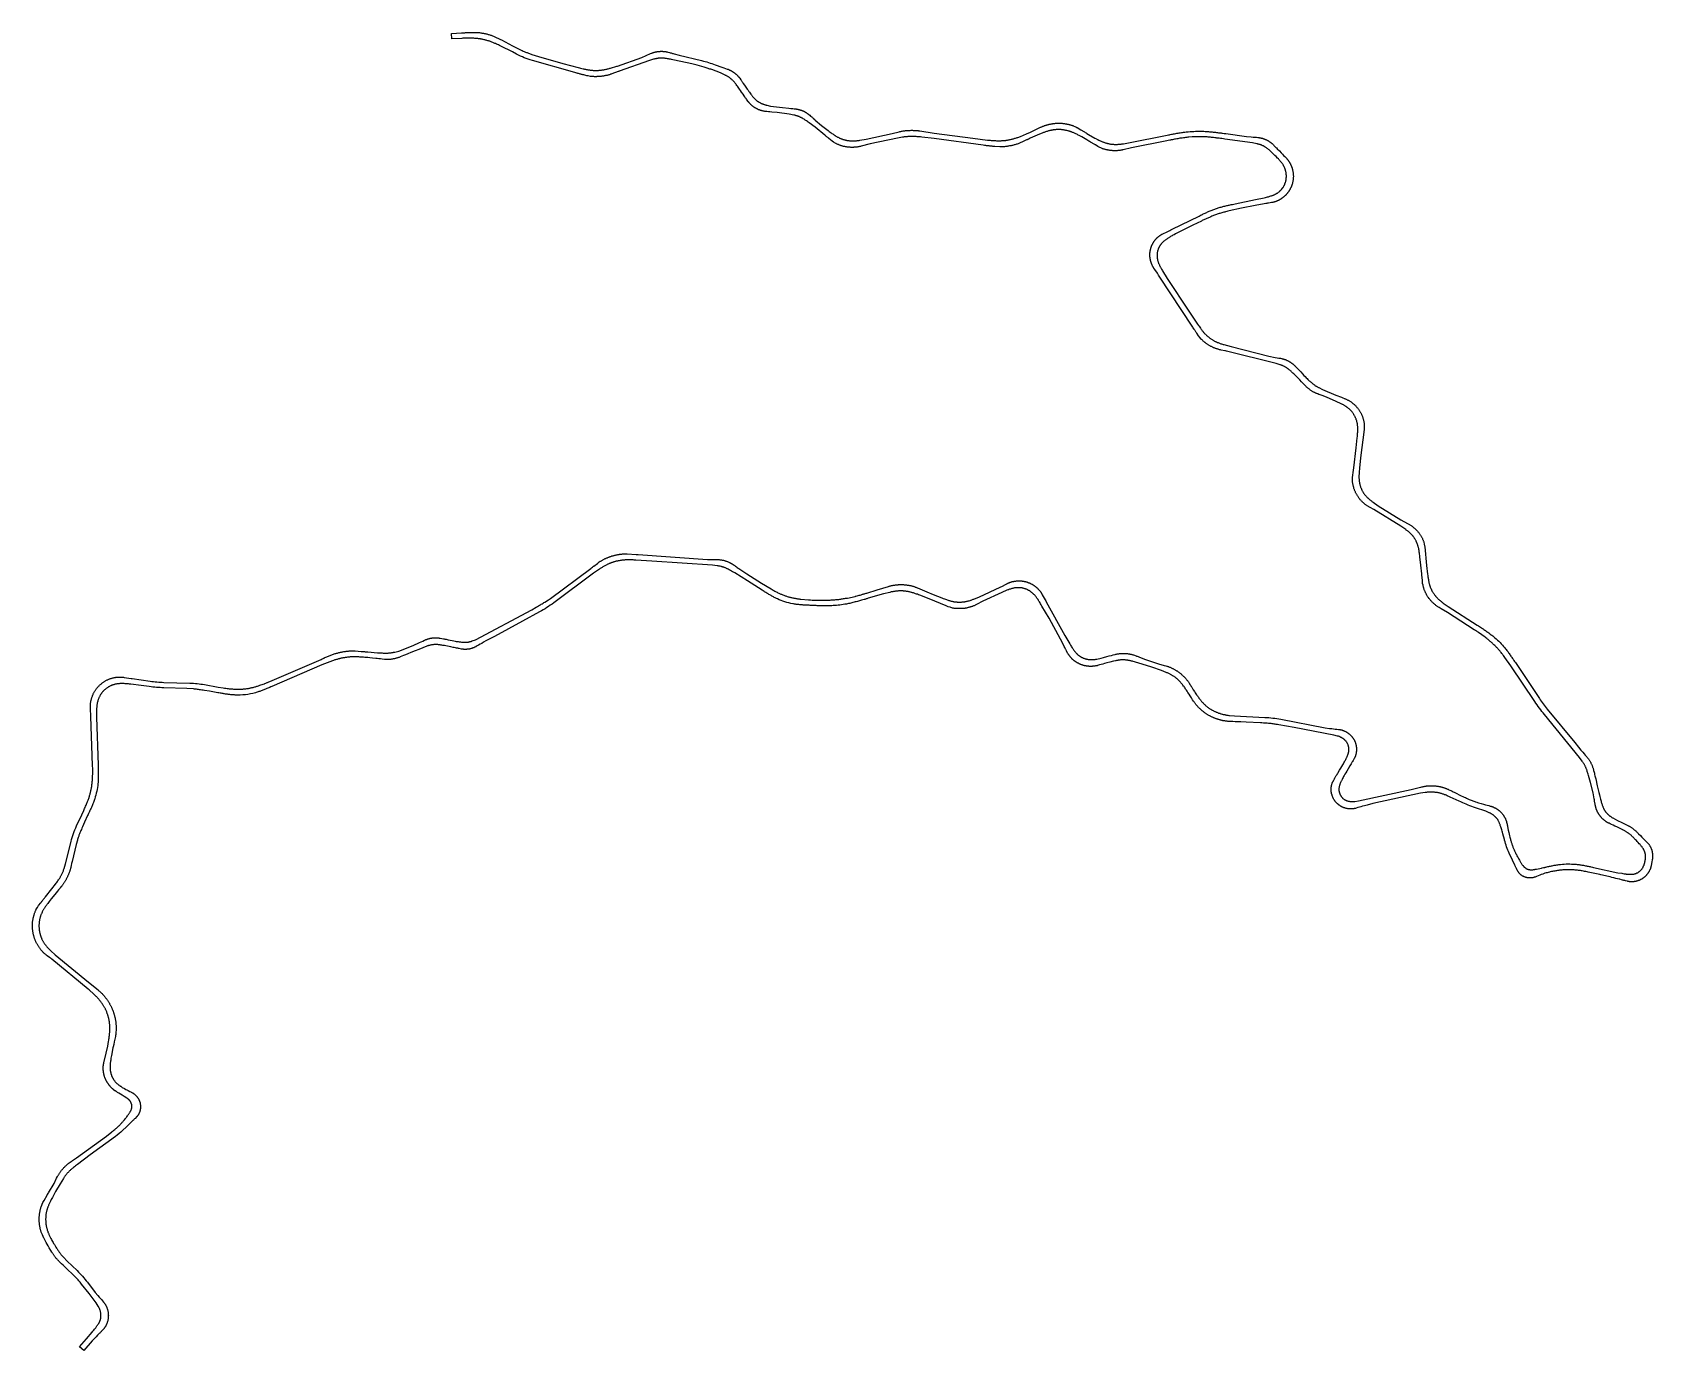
# Model space of a CAD drawing. Header units: metres. Extents: x 4690832 to 4692903, y 2173906 to 2175590.
import ezdxf

# ---------------------------------------------------------------- set-up
doc = ezdxf.new("R2010")
doc.units = ezdxf.units.M

msp = doc.modelspace()

# ---------------------------------------------------------------- linework, layer by layer
at = {"flags": 128}
msp.add_lwpolyline([(4691367.4, 2175589.1), (4691380, 2175589.8, -0.000488), (4691382.8, 2175590, -0.000976), (4691384.2, 2175590.1, -0.001952), (4691386.5, 2175590.2, -0.00244), (4691388.3, 2175590.2, -0.003417), (4691390.5, 2175590.3, -0.003905), (4691392.5, 2175590.3, -0.004447), (4691394.5, 2175590.3), (4691398.7, 2175590.5), (4691399.8, 2175590.5), (4691400, 2175590.5), (4691401.1, 2175590.4), (4691402.1, 2175590.3), (4691403.2, 2175590.2), (4691404.2, 2175590), (4691405.2, 2175589.9), (4691406.2, 2175589.7), (4691407.2, 2175589.6), (4691408.2, 2175589.4), (4691409.3, 2175589.2), (4691410.3, 2175589), (4691411.3, 2175588.7), (4691412.3, 2175588.5), (4691413.3, 2175588.2), (4691414.3, 2175588), (4691415.2, 2175587.7), (4691416.2, 2175587.4), (4691417.2, 2175587.1), (4691417.7, 2175586.9), (4691418, 2175586.8), (4691428.4, 2175582.1, -0.015294), (4691431.1, 2175580.8), (4691445.5, 2175573.2), (4691454.7, 2175568.7), (4691456.3, 2175567.9), (4691457.6, 2175567.3), (4691459, 2175566.7), (4691460.1, 2175566.2), (4691461.2, 2175565.7), (4691462.1, 2175565.3), (4691463, 2175564.9), (4691464, 2175564.6), (4691464.9, 2175564.2), (4691465.8, 2175563.9), (4691467, 2175563.4), (4691468.1, 2175563), (4691469, 2175562.7), (4691470.2, 2175562.3), (4691478.7, 2175559.5), (4691509.8, 2175550.7), (4691529.3, 2175545.5), (4691531, 2175545.1), (4691532.4, 2175544.7), (4691534.1, 2175544.3), (4691535.5, 2175544), (4691536.5, 2175543.8), (4691537.5, 2175543.6), (4691538.7, 2175543.3), (4691539.7, 2175543.1), (4691540.7, 2175542.9), (4691541.6, 2175542.8), (4691542.6, 2175542.6), (4691543.6, 2175542.5), (4691544.6, 2175542.4), (4691545.5, 2175542.2), (4691546.3, 2175542.2), (4691547, 2175542.1), (4691547.7, 2175542.1), (4691548.5, 2175542), (4691549.5, 2175542), (4691550.2, 2175541.9), (4691551.2, 2175541.9), (4691552.2, 2175541.9), (4691553.2, 2175541.9), (4691553.9, 2175542), (4691554.6, 2175542), (4691555.4, 2175542), (4691556.1, 2175542.1), (4691556.8, 2175542.1), (4691557.6, 2175542.2), (4691558.3, 2175542.3), (4691559, 2175542.4), (4691559.8, 2175542.5), (4691560.5, 2175542.6), (4691561.5, 2175542.7), (4691562.2, 2175542.8), (4691562.9, 2175543), (4691563.9, 2175543.2), (4691564.9, 2175543.4), (4691565.8, 2175543.6), (4691566.8, 2175543.8), (4691567.7, 2175544.1), (4691568.7, 2175544.3), (4691569.6, 2175544.6), (4691570.6, 2175544.8), (4691578.6, 2175547.2, 0.000199), (4691579.5, 2175547.5), (4691610.5, 2175558.5), (4691616, 2175560.8), (4691618.1, 2175561.7), (4691620, 2175562.6), (4691621.9, 2175563.4), (4691623.1, 2175563.9), (4691623.6, 2175564.1), (4691624.1, 2175564.3), (4691624.6, 2175564.5), (4691625.1, 2175564.6), (4691625.6, 2175564.8), (4691626.1, 2175564.9), (4691626.6, 2175565.1), (4691627.1, 2175565.2), (4691627.7, 2175565.3), (4691628.2, 2175565.5), (4691628.7, 2175565.6), (4691629.2, 2175565.7), (4691629.7, 2175565.8), (4691630.3, 2175565.9), (4691630.8, 2175565.9), (4691631.3, 2175566), (4691631.8, 2175566.1), (4691632.4, 2175566.1), (4691632.9, 2175566.2), (4691633.4, 2175566.2), (4691634, 2175566.2), (4691634.5, 2175566.3), (4691635, 2175566.3), (4691635.5, 2175566.3), (4691636.1, 2175566.3), (4691636.6, 2175566.3), (4691637.1, 2175566.3), (4691637.6, 2175566.2), (4691638.2, 2175566.2), (4691638.7, 2175566.2), (4691639.2, 2175566.1), (4691639.7, 2175566.1), (4691640.3, 2175566), (4691640.8, 2175565.9), (4691641.3, 2175565.9), (4691641.8, 2175565.8), (4691642.3, 2175565.7), (4691642.8, 2175565.6), (4691643.1, 2175565.5), (4691643.8, 2175565.3), (4691646.4, 2175564.6), (4691646.6, 2175564.5), (4691647.3, 2175564.4), (4691648.1, 2175564.2), (4691648.8, 2175564), (4691649.8, 2175563.7), (4691650.8, 2175563.4), (4691652, 2175563), (4691658.2, 2175561.2), (4691687.1, 2175554.4, -0.034467), (4691704.6, 2175549), (4691713.1, 2175546), (4691715.5, 2175545.1), (4691717.7, 2175544.4), (4691719.6, 2175543.7), (4691720.9, 2175543.3), (4691721.4, 2175543.1), (4691721.9, 2175542.9), (4691722.4, 2175542.7), (4691722.9, 2175542.4), (4691723.4, 2175542.2), (4691723.8, 2175542), (4691724.3, 2175541.7), (4691724.8, 2175541.5), (4691725.3, 2175541.2), (4691725.7, 2175541), (4691726.2, 2175540.7), (4691726.6, 2175540.4), (4691727.1, 2175540.1), (4691727.5, 2175539.8), (4691728, 2175539.5), (4691728.4, 2175539.2), (4691728.8, 2175538.9), (4691729.2, 2175538.6), (4691729.7, 2175538.3), (4691730.1, 2175537.9), (4691730.5, 2175537.6), (4691730.9, 2175537.3), (4691731.3, 2175536.9), (4691731.7, 2175536.6), (4691732.1, 2175536.2), (4691732.4, 2175535.8), (4691732.8, 2175535.5), (4691733.2, 2175535.1), (4691733.5, 2175534.7), (4691733.9, 2175534.3), (4691734.2, 2175533.9), (4691734.5, 2175533.5), (4691734.9, 2175533.1), (4691735.2, 2175532.7), (4691735.5, 2175532.3), (4691735.8, 2175531.9), (4691737.2, 2175529.8), (4691737.6, 2175529.3), (4691738, 2175528.7), (4691738.5, 2175528), (4691739.1, 2175527.2), (4691739.7, 2175526.4), (4691740.4, 2175525.3), (4691741.9, 2175523), (4691743.7, 2175520.4), (4691745.3, 2175518.1), (4691746.4, 2175516.5), (4691747.4, 2175515.1), (4691748.3, 2175513.9), (4691749.2, 2175512.7), (4691749.9, 2175511.7), (4691750.7, 2175510.8), (4691751.3, 2175510), (4691751.9, 2175509.2), (4691752.3, 2175508.7), (4691753, 2175507.9), (4691753.5, 2175507.3), (4691754, 2175506.8), (4691754.5, 2175506.2), (4691754.8, 2175505.9), (4691755.1, 2175505.5), (4691755.7, 2175505), (4691756, 2175504.7), (4691756.4, 2175504.4), (4691756.7, 2175504), (4691757.3, 2175503.6), (4691757.8, 2175503.1), (4691758.2, 2175502.8), (4691758.6, 2175502.5), (4691759, 2175502.3), (4691759.4, 2175502), (4691759.8, 2175501.7), (4691760.2, 2175501.5), (4691760.8, 2175501.1), (4691761.5, 2175500.7), (4691761.9, 2175500.5), (4691762.3, 2175500.3), (4691762.8, 2175500.1), (4691763.4, 2175499.7), (4691764.1, 2175499.4), (4691764.5, 2175499.3), (4691765.2, 2175499), (4691765.9, 2175498.7), (4691766.4, 2175498.6), (4691767.3, 2175498.3), (4691768, 2175498.1), (4691768.5, 2175497.9), (4691769, 2175497.8), (4691769.7, 2175497.6), (4691770.4, 2175497.5), (4691775.3, 2175496.4), (4691790.3, 2175494.3), (4691798.8, 2175493.5), (4691801.3, 2175493.3), (4691803.6, 2175493.1), (4691805.6, 2175492.9), (4691806.4, 2175492.9), (4691807, 2175492.8), (4691807.5, 2175492.7), (4691808, 2175492.6), (4691808.6, 2175492.5), (4691809.1, 2175492.4), (4691809.6, 2175492.3), (4691810.1, 2175492.2), (4691810.7, 2175492.1), (4691811.2, 2175492), (4691811.7, 2175491.8), (4691812.2, 2175491.7), (4691812.7, 2175491.6), (4691813.2, 2175491.4), (4691813.7, 2175491.2), (4691814.2, 2175491.1), (4691814.7, 2175490.9), (4691815.2, 2175490.7), (4691815.7, 2175490.5), (4691816.2, 2175490.3), (4691816.7, 2175490.1), (4691817.2, 2175489.9), (4691817.6, 2175489.6), (4691818.1, 2175489.4), (4691818.6, 2175489.2), (4691819, 2175488.9), (4691819.5, 2175488.7), (4691820, 2175488.4), (4691820.4, 2175488.2), (4691820.9, 2175487.9), (4691821.3, 2175487.6), (4691821.7, 2175487.3), (4691822.2, 2175487), (4691822.6, 2175486.7), (4691823, 2175486.4), (4691823.4, 2175486.1), (4691823.9, 2175485.8), (4691824.1, 2175485.6), (4691825.4, 2175484.5), (4691826.5, 2175483.5), (4691827.2, 2175483), (4691827.8, 2175482.5), (4691828.6, 2175481.8), (4691829.4, 2175481.1), (4691830.3, 2175480.3), (4691831.7, 2175479.1), (4691832.4, 2175478.5), (4691840.4, 2175471.6), (4691848.9, 2175465), (4691850.3, 2175463.9), (4691851.5, 2175463), (4691852.7, 2175462.1), (4691853.7, 2175461.4), (4691854.7, 2175460.7), (4691855.7, 2175460), (4691856.5, 2175459.4), (4691857.4, 2175458.9), (4691858, 2175458.5), (4691858.8, 2175458), (4691859.7, 2175457.5), (4691860.3, 2175457.1), (4691861, 2175456.7), (4691861.6, 2175456.4), (4691862.3, 2175456.1), (4691862.9, 2175455.7), (4691863.4, 2175455.5), (4691864, 2175455.2), (4691864.7, 2175454.9), (4691865.2, 2175454.7), (4691865.6, 2175454.6), (4691866.3, 2175454.3), (4691867, 2175454), (4691867.7, 2175453.8), (4691868.4, 2175453.6), (4691869.1, 2175453.4), (4691869.8, 2175453.2), (4691870.5, 2175453), (4691871, 2175452.9), (4691871.4, 2175452.8), (4691872.2, 2175452.6), (4691872.9, 2175452.5), (4691873.6, 2175452.3), (4691874.6, 2175452.2), (4691875, 2175452.1), (4691875.5, 2175452.1), (4691876.3, 2175452), (4691876.8, 2175451.9), (4691877.5, 2175451.9), (4691878.2, 2175451.8), (4691879, 2175451.8), (4691879.7, 2175451.8), (4691880.7, 2175451.8), (4691881.4, 2175451.8), (4691882.1, 2175451.8), (4691882.9, 2175451.9), (4691883.6, 2175451.9), (4691884.4, 2175452), (4691885.1, 2175452), (4691885.8, 2175452.1), (4691886.6, 2175452.2), (4691887.5, 2175452.3), (4691888.5, 2175452.4), (4691889.5, 2175452.6), (4691897.4, 2175453.9), (4691930.9, 2175461.2), (4691939.6, 2175463.5), (4691940.6, 2175463.7), (4691941.6, 2175463.9), (4691942.6, 2175464.1), (4691943.6, 2175464.3), (4691944.6, 2175464.5), (4691945.6, 2175464.6), (4691946.7, 2175464.8), (4691947.7, 2175464.9), (4691948.7, 2175465), (4691949.7, 2175465.1), (4691950.8, 2175465.2), (4691951.8, 2175465.2), (4691952.8, 2175465.3), (4691953.8, 2175465.3), (4691954.9, 2175465.4), (4691955.9, 2175465.4), (4691956.9, 2175465.4), (4691957.7, 2175465.3), (4691958.4, 2175465.3), (4691959.2, 2175465.3), (4691960, 2175465.2), (4691960.7, 2175465.2), (4691961.5, 2175465.1), (4691962.3, 2175465.1), (4691963, 2175465), (4691963.8, 2175464.9), (4691964.5, 2175464.8), (4691966, 2175464.6), (4691984.3, 2175461.8), (4692033.9, 2175455.1), (4692052.6, 2175452.9), (4692054.4, 2175452.7), (4692055.8, 2175452.6), (4692057.3, 2175452.5), (4692058.5, 2175452.3), (4692059.8, 2175452.2), (4692061, 2175452.2), (4692062, 2175452.1), (4692063, 2175452.1), (4692063.9, 2175452), (4692064.9, 2175452), (4692066.2, 2175452), (4692067.2, 2175452), (4692068.2, 2175452), (4692069.1, 2175452), (4692070.1, 2175452), (4692071.1, 2175452.1), (4692072.1, 2175452.2), (4692073.1, 2175452.2), (4692073.8, 2175452.3), (4692074.8, 2175452.4), (4692075.8, 2175452.5), (4692076.5, 2175452.6), (4692077.5, 2175452.8), (4692078.2, 2175452.9), (4692078.9, 2175453), (4692079.7, 2175453.1), (4692080.4, 2175453.3), (4692081.1, 2175453.4), (4692082.1, 2175453.6), (4692083.1, 2175453.9), (4692084, 2175454.1), (4692085, 2175454.3), (4692085.7, 2175454.5), (4692086.6, 2175454.8), (4692087.6, 2175455.1), (4692088.5, 2175455.4), (4692089.5, 2175455.7), (4692090.4, 2175456), (4692091.3, 2175456.3), (4692092.5, 2175456.7), (4692093.6, 2175457.2), (4692094.6, 2175457.5), (4692102.5, 2175460.7, 0.000366), (4692104.4, 2175461.6), (4692107.6, 2175463), (4692119.6, 2175468.8), (4692120.6, 2175469.3), (4692121.3, 2175469.6), (4692122, 2175469.9), (4692122.7, 2175470.2), (4692123.4, 2175470.5), (4692124.2, 2175470.8), (4692124.9, 2175471.1), (4692125.6, 2175471.4), (4692126.4, 2175471.6), (4692127.1, 2175471.9), (4692127.9, 2175472.1), (4692128.6, 2175472.3), (4692129.4, 2175472.5), (4692130.1, 2175472.7), (4692130.9, 2175472.9), (4692131.6, 2175473.1), (4692132.4, 2175473.3), (4692133.2, 2175473.4), (4692133.9, 2175473.6), (4692134.7, 2175473.7), (4692135.5, 2175473.8), (4692136.2, 2175474), (4692137, 2175474.1), (4692137.8, 2175474.1), (4692138.6, 2175474.2), (4692139.4, 2175474.3), (4692140.1, 2175474.3), (4692140.9, 2175474.4), (4692141.7, 2175474.4), (4692142.5, 2175474.4), (4692143.3, 2175474.5), (4692144, 2175474.5), (4692144.8, 2175474.4), (4692145.6, 2175474.4), (4692146.4, 2175474.4), (4692147.2, 2175474.3), (4692147.9, 2175474.3), (4692148.7, 2175474.2), (4692149.5, 2175474.1), (4692150.3, 2175474.1), (4692151.1, 2175474), (4692151.8, 2175473.8), (4692152.6, 2175473.7), (4692153.4, 2175473.6), (4692154.1, 2175473.4), (4692154.9, 2175473.3), (4692155.7, 2175473.1), (4692156.4, 2175472.9), (4692157.2, 2175472.7), (4692157.9, 2175472.5), (4692158.7, 2175472.3), (4692159.4, 2175472.1), (4692160.2, 2175471.9), (4692160.9, 2175471.6), (4692161.7, 2175471.4), (4692162.4, 2175471.1), (4692163.1, 2175470.7), (4692165.7, 2175469.6), (4692166.8, 2175469), (4692167.1, 2175468.9), (4692171.9, 2175466, -0.003763), (4692173.5, 2175465.1, -0.003), (4692174.9, 2175464.3, -0.0024), (4692176.6, 2175463.2, -0.0012), (4692177.6, 2175462.6, -0.0006), (4692179.7, 2175461.3), (4692181.8, 2175460), (4692189.9, 2175455.5), (4692192.1, 2175454.3), (4692192.9, 2175453.8), (4692193.8, 2175453.4), (4692194.7, 2175452.9), (4692195.6, 2175452.5), (4692196.5, 2175452), (4692197.1, 2175451.7), (4692197.8, 2175451.4), (4692198.7, 2175451), (4692199.4, 2175450.7), (4692200.1, 2175450.5), (4692200.8, 2175450.2), (4692201.4, 2175450), (4692202.1, 2175449.7), (4692202.8, 2175449.5), (4692203.8, 2175449.2), (4692204.7, 2175448.9), (4692205.4, 2175448.7), (4692205.9, 2175448.6), (4692206.6, 2175448.5), (4692207.3, 2175448.3), (4692208.1, 2175448.2), (4692209, 2175448), (4692210, 2175447.8), (4692210.7, 2175447.7), (4692211.5, 2175447.6), (4692212.2, 2175447.6), (4692212.9, 2175447.5), (4692213.7, 2175447.5), (4692214.4, 2175447.4), (4692215.1, 2175447.4), (4692215.9, 2175447.4), (4692216.6, 2175447.4), (4692217.3, 2175447.4), (4692218.1, 2175447.4), (4692218.8, 2175447.4), (4692219.8, 2175447.5), (4692220.8, 2175447.5), (4692221.5, 2175447.6), (4692222.5, 2175447.7), (4692223.5, 2175447.8), (4692224.4, 2175447.9), (4692225.4, 2175448.1), (4692226.6, 2175448.2), (4692235.1, 2175449.6), (4692280.3, 2175458.7, -0.000345), (4692284.1, 2175459.5, -0.00069), (4692286, 2175459.9, -0.001381), (4692289.2, 2175460.5, -0.001726), (4692291.7, 2175461, -0.002417), (4692294.8, 2175461.5, -0.002762), (4692297.5, 2175462, -0.003452), (4692300.6, 2175462.5, -0.003798), (4692303.3, 2175462.8, -0.004488), (4692306.4, 2175463.2, -0.004833), (4692309.2, 2175463.5, -0.032521), (4692327.9, 2175464.1, -0.004833), (4692330.7, 2175464, -0.004488), (4692333.8, 2175463.8, -0.003798), (4692336.6, 2175463.5, -0.003452), (4692339.7, 2175463.3, -0.002762), (4692342.4, 2175463, -0.002417), (4692345.5, 2175462.6, -0.001726), (4692348.1, 2175462.3, -0.001381), (4692351.3, 2175461.9, -0.00069), (4692353.2, 2175461.6, -0.000345), (4692357.1, 2175461.1), (4692383.8, 2175457.3), (4692389.6, 2175456.9), (4692392.1, 2175456.7), (4692394.4, 2175456.5), (4692396.5, 2175456.4), (4692398.3, 2175456.3), (4692398.9, 2175456.2), (4692399.4, 2175456.1), (4692399.9, 2175456), (4692400.5, 2175455.9), (4692401, 2175455.8), (4692401.5, 2175455.7), (4692402, 2175455.6), (4692402.5, 2175455.5), (4692403.1, 2175455.4), (4692403.6, 2175455.2), (4692404.1, 2175455.1), (4692404.6, 2175454.9), (4692405.1, 2175454.8), (4692405.6, 2175454.6), (4692406.1, 2175454.4), (4692406.6, 2175454.2), (4692407.1, 2175454), (4692407.6, 2175453.8), (4692408.1, 2175453.6), (4692408.6, 2175453.4), (4692409.1, 2175453.2), (4692409.5, 2175452.9), (4692410, 2175452.7), (4692410.5, 2175452.5), (4692410.9, 2175452.2), (4692411.4, 2175451.9), (4692411.9, 2175451.7), (4692412.3, 2175451.4), (4692412.8, 2175451.1), (4692413.2, 2175450.8), (4692413.6, 2175450.5), (4692414.1, 2175450.2), (4692414.5, 2175449.9), (4692414.9, 2175449.6), (4692415.3, 2175449.3), (4692415.7, 2175449), (4692416.1, 2175448.6), (4692416.5, 2175448.3), (4692416.9, 2175447.9), (4692417.3, 2175447.6), (4692417.7, 2175447.2), (4692418, 2175446.9), (4692418.7, 2175446.1), (4692420.7, 2175444), (4692421.3, 2175443.5), (4692422, 2175442.8), (4692423.1, 2175441.6), (4692425.7, 2175438.9), (4692427.8, 2175436.7), (4692429.6, 2175434.9), (4692431.2, 2175433.3), (4692432.7, 2175431.8), (4692433.6, 2175430.9), (4692434, 2175430.5), (4692434.4, 2175430.1), (4692434.7, 2175429.7), (4692435.1, 2175429.3), (4692435.4, 2175428.9), (4692435.8, 2175428.5), (4692436.1, 2175428.1), (4692436.4, 2175427.7), (4692436.8, 2175427.3), (4692437.1, 2175426.8), (4692437.4, 2175426.4), (4692437.7, 2175426), (4692438, 2175425.5), (4692438.3, 2175425.1), (4692438.5, 2175424.6), (4692438.8, 2175424.1), (4692439.1, 2175423.7), (4692439.3, 2175423.2), (4692439.6, 2175422.7), (4692439.8, 2175422.3), (4692440.1, 2175421.8), (4692440.3, 2175421.3), (4692440.5, 2175420.8), (4692440.7, 2175420.3), (4692441, 2175419.8), (4692441.2, 2175419.3), (4692441.4, 2175418.8), (4692441.5, 2175418.3), (4692441.7, 2175417.8), (4692441.9, 2175417.3), (4692442, 2175416.8), (4692442.2, 2175416.3), (4692442.3, 2175415.8), (4692442.5, 2175415.3), (4692442.6, 2175414.7), (4692442.7, 2175414.2), (4692442.8, 2175413.7), (4692442.9, 2175413.2), (4692443, 2175412.6), (4692443.1, 2175412.1), (4692443.2, 2175411.6), (4692443.3, 2175411.1), (4692443.4, 2175410.5), (4692443.4, 2175410), (4692443.5, 2175409.5), (4692443.5, 2175408.9), (4692443.5, 2175408.4), (4692443.5, 2175407.9), (4692443.6, 2175407.3), (4692443.6, 2175406.8), (4692443.6, 2175406.2), (4692443.6, 2175405.7), (4692443.5, 2175405.2), (4692443.5, 2175404.6), (4692443.5, 2175404.1), (4692443.4, 2175403.6), (4692443.4, 2175403), (4692443.3, 2175402.5), (4692443.3, 2175402), (4692443.2, 2175401.4), (4692443.1, 2175400.9), (4692443, 2175400.4), (4692442.9, 2175399.9), (4692442.8, 2175399.3), (4692442.7, 2175398.8), (4692442.6, 2175398.3), (4692442.4, 2175397.8), (4692442.3, 2175397.3), (4692442.1, 2175396.7), (4692442, 2175396.2), (4692441.8, 2175395.7), (4692441.6, 2175395.2), (4692441.5, 2175394.7), (4692441.3, 2175394.2), (4692441.1, 2175393.7), (4692440.9, 2175393.2), (4692440.7, 2175392.7), (4692440.4, 2175392.2), (4692440.2, 2175391.8), (4692440, 2175391.3), (4692439.7, 2175390.8), (4692439.5, 2175390.3), (4692439.2, 2175389.9), (4692439, 2175389.4), (4692438.7, 2175388.9), (4692438.4, 2175388.5), (4692438.1, 2175388), (4692437.9, 2175387.6), (4692437.6, 2175387.1), (4692437.3, 2175386.7), (4692436.9, 2175386.2), (4692436.6, 2175385.8), (4692436.3, 2175385.4), (4692436, 2175385), (4692435.6, 2175384.6), (4692435.3, 2175384.1), (4692434.9, 2175383.7), (4692434.6, 2175383.3), (4692434.2, 2175383), (4692433.8, 2175382.6), (4692433.5, 2175382.2), (4692433.1, 2175381.8), (4692432.7, 2175381.4), (4692432.3, 2175381.1), (4692431.9, 2175380.7), (4692431.5, 2175380.4), (4692431.1, 2175380), (4692430.7, 2175379.7), (4692430.3, 2175379.4), (4692429.9, 2175379), (4692429.4, 2175378.7), (4692429, 2175378.4), (4692428.6, 2175378.1), (4692428.1, 2175377.8), (4692427.7, 2175377.5), (4692427.2, 2175377.2), (4692426.8, 2175377), (4692426.3, 2175376.7), (4692425.8, 2175376.4), (4692425.4, 2175376.2), (4692424.9, 2175375.9), (4692424.4, 2175375.7), (4692424, 2175375.5), (4692423.5, 2175375.2), (4692423, 2175375), (4692422.5, 2175374.8), (4692422, 2175374.6), (4692421.5, 2175374.4), (4692421, 2175374.3), (4692420.5, 2175374.1), (4692420, 2175373.9), (4692419.5, 2175373.8), (4692419, 2175373.6), (4692418.5, 2175373.5), (4692418, 2175373.3), (4692417.5, 2175373.2), (4692417, 2175373.1), (4692415.8, 2175372.9), (4692413.8, 2175372.6), (4692411.7, 2175372.2), (4692410.6, 2175372), (4692409.6, 2175371.8), (4692408.4, 2175371.7), (4692406.2, 2175371.3), (4692394.8, 2175369.4), (4692377.2, 2175365.9), (4692361.6, 2175362.3), (4692359.9, 2175361.9), (4692358.4, 2175361.6), (4692357, 2175361.2), (4692355.8, 2175360.9), (4692354.6, 2175360.6), (4692353.4, 2175360.2), (4692352.2, 2175359.9), (4692351, 2175359.6), (4692349.8, 2175359.2), (4692348.7, 2175358.8), (4692347.5, 2175358.4), (4692346.3, 2175358), (4692345.2, 2175357.6), (4692344, 2175357.2), (4692342.9, 2175356.8), (4692341.7, 2175356.3), (4692340.6, 2175355.9), (4692339.4, 2175355.4), (4692338.3, 2175354.9), (4692337.2, 2175354.4), (4692327.1, 2175350, 0.000164), (4692326, 2175349.4), (4692315.2, 2175344.1), (4692294.6, 2175333.7), (4692292.8, 2175332.8), (4692291.1, 2175331.9), (4692289.7, 2175331.2), (4692288.7, 2175330.6), (4692287.4, 2175329.9), (4692286.5, 2175329.4), (4692285.6, 2175328.9), (4692284.8, 2175328.4), (4692284.2, 2175328), (4692283.5, 2175327.6), (4692282.9, 2175327.2), (4692282.1, 2175326.6), (4692281.7, 2175326.4), (4692281.1, 2175325.9), (4692280.5, 2175325.5), (4692279.9, 2175325.1), (4692279.3, 2175324.6), (4692278.8, 2175324.2), (4692278.2, 2175323.7), (4692277.6, 2175323.2), (4692277.1, 2175322.7), (4692276.6, 2175322.2), (4692276.2, 2175321.9), (4692275.9, 2175321.5), (4692275.4, 2175321), (4692275.1, 2175320.6), (4692274.8, 2175320.2), (4692274.5, 2175319.9), (4692274, 2175319.3), (4692273.7, 2175318.9), (4692273.4, 2175318.5), (4692273.2, 2175318.1), (4692272.9, 2175317.7), (4692272.6, 2175317.3), (4692272.4, 2175316.9), (4692272.1, 2175316.5), (4692271.9, 2175316.1), (4692271.7, 2175315.6), (4692271.5, 2175315.2), (4692271.3, 2175314.8), (4692271.1, 2175314.3), (4692270.9, 2175313.9), (4692270.7, 2175313.4), (4692270.6, 2175313), (4692270.3, 2175312.3), (4692270.2, 2175311.8), (4692270.1, 2175311.4), (4692269.9, 2175310.7), (4692269.7, 2175310), (4692269.6, 2175309.2), (4692269.5, 2175308.8), (4692269.5, 2175308.3), (4692269.4, 2175307.8), (4692269.4, 2175307.3), (4692269.3, 2175306.6), (4692269.3, 2175305.9), (4692269.3, 2175305.4), (4692269.3, 2175304.7), (4692269.4, 2175303.9), (4692269.4, 2175303.5), (4692269.4, 2175303), (4692269.5, 2175302.3), (4692269.6, 2175301.5), (4692269.7, 2175301.1), (4692269.8, 2175300.6), (4692269.9, 2175300.1), (4692270, 2175299.6), (4692270.1, 2175299.2), (4692270.3, 2175298.7), (4692270.5, 2175298), (4692270.7, 2175297.3), (4692270.9, 2175296.6), (4692271.2, 2175295.9), (4692271.4, 2175295.2), (4692271.6, 2175294.8), (4692271.9, 2175294.1), (4692272.3, 2175293.2), (4692272.6, 2175292.5), (4692272.9, 2175291.9), (4692273.4, 2175291), (4692273.7, 2175290.4), (4692274.2, 2175289.5), (4692274.7, 2175288.6), (4692275.2, 2175287.8), (4692275.8, 2175286.7), (4692276.3, 2175285.9), (4692282.4, 2175276), (4692309.9, 2175234.1), (4692321.2, 2175217.4), (4692322.2, 2175216), (4692323.1, 2175214.8), (4692323.9, 2175213.6), (4692324.7, 2175212.6), (4692325.4, 2175211.6), (4692326, 2175210.8), (4692326.6, 2175210), (4692327.2, 2175209.2), (4692327.8, 2175208.4), (4692328.5, 2175207.7), (4692328.9, 2175207.1), (4692329.4, 2175206.6), (4692330.1, 2175205.8), (4692330.6, 2175205.3), (4692331.1, 2175204.8), (4692331.6, 2175204.2), (4692332.1, 2175203.7), (4692332.7, 2175203.2), (4692333.2, 2175202.7), (4692333.7, 2175202.2), (4692334.3, 2175201.7), (4692334.9, 2175201.2), (4692335.4, 2175200.8), (4692335.8, 2175200.5), (4692336.4, 2175200), (4692337, 2175199.6), (4692337.6, 2175199.2), (4692338.2, 2175198.7), (4692339, 2175198.2), (4692339.6, 2175197.8), (4692340.3, 2175197.4), (4692340.9, 2175197), (4692341.5, 2175196.7), (4692342.2, 2175196.3), (4692342.8, 2175196), (4692343.7, 2175195.5), (4692344.4, 2175195.2), (4692345, 2175194.9), (4692345.7, 2175194.6), (4692346.4, 2175194.3), (4692347.3, 2175193.9), (4692348.2, 2175193.5), (4692349.1, 2175193.2), (4692350.1, 2175192.9), (4692351, 2175192.5), (4692351.9, 2175192.2), (4692352.9, 2175191.9), (4692353.8, 2175191.7), (4692354.7, 2175191.4), (4692364, 2175188.8), (4692412.3, 2175176.7), (4692420.4, 2175175.1), (4692422.9, 2175174.7), (4692425.2, 2175174.2), (4692427.2, 2175173.9), (4692428.3, 2175173.7), (4692428.8, 2175173.6), (4692429.3, 2175173.4), (4692429.9, 2175173.3), (4692430.4, 2175173.2), (4692430.9, 2175173), (4692431.4, 2175172.9), (4692431.9, 2175172.7), (4692432.4, 2175172.5), (4692432.9, 2175172.3), (4692433.4, 2175172.2), (4692433.9, 2175172), (4692434.4, 2175171.8), (4692434.9, 2175171.6), (4692435.4, 2175171.3), (4692435.8, 2175171.1), (4692436.3, 2175170.9), (4692436.8, 2175170.7), (4692437.3, 2175170.4), (4692437.7, 2175170.2), (4692438.2, 2175169.9), (4692438.6, 2175169.6), (4692439.1, 2175169.4), (4692439.5, 2175169.1), (4692440, 2175168.8), (4692440.4, 2175168.5), (4692440.9, 2175168.2), (4692441.3, 2175167.9), (4692441.7, 2175167.6), (4692442.1, 2175167.3), (4692442.5, 2175167), (4692442.9, 2175166.7), (4692443.3, 2175166.3), (4692443.7, 2175166), (4692444.1, 2175165.6), (4692444.5, 2175165.3), (4692444.9, 2175164.9), (4692445.3, 2175164.6), (4692445.4, 2175164.4), (4692447.5, 2175162.3), (4692448.7, 2175161), (4692449.4, 2175160.3), (4692450.1, 2175159.5), (4692451, 2175158.6), (4692453, 2175156.4), (4692455.4, 2175153.9), (4692457.1, 2175152.1), (4692458.7, 2175150.5), (4692460.1, 2175149.1), (4692461.1, 2175148), (4692462.2, 2175147), (4692463.1, 2175146.1), (4692464, 2175145.3), (4692464.7, 2175144.6), (4692465.4, 2175143.9), (4692466.2, 2175143.3), (4692466.7, 2175142.8), (4692467.5, 2175142.1), (4692468.1, 2175141.7), (4692468.6, 2175141.2), (4692469.2, 2175140.8), (4692469.8, 2175140.3), (4692470.6, 2175139.8), (4692471.2, 2175139.3), (4692471.8, 2175138.9), (4692472.5, 2175138.5), (4692473.1, 2175138.2), (4692473.7, 2175137.8), (4692474.4, 2175137.4), (4692475, 2175137), (4692475.6, 2175136.7), (4692476.3, 2175136.4), (4692481, 2175133.9), (4692497.7, 2175126.8), (4692505, 2175124.1), (4692506.9, 2175123.4), (4692508.9, 2175122.6), (4692509.6, 2175122.3), (4692510.3, 2175122), (4692511.1, 2175121.7), (4692511.8, 2175121.4), (4692512.5, 2175121), (4692513.2, 2175120.6), (4692513.9, 2175120.3), (4692514.6, 2175119.9), (4692515.3, 2175119.5), (4692515.9, 2175119), (4692516.6, 2175118.6), (4692517.3, 2175118.1), (4692517.9, 2175117.7), (4692518.5, 2175117.2), (4692519.2, 2175116.7), (4692519.8, 2175116.2), (4692520.4, 2175115.7), (4692521, 2175115.2), (4692521.6, 2175114.7), (4692522.2, 2175114.1), (4692522.7, 2175113.6), (4692523.3, 2175113), (4692523.8, 2175112.4), (4692524.4, 2175111.8), (4692524.9, 2175111.2), (4692525.4, 2175110.6), (4692525.9, 2175110), (4692526.4, 2175109.4), (4692526.8, 2175108.7), (4692527.3, 2175108.1), (4692527.8, 2175107.4), (4692528.2, 2175106.8), (4692528.6, 2175106.1), (4692529, 2175105.4), (4692529.4, 2175104.7), (4692529.8, 2175104), (4692530.2, 2175103.3), (4692530.5, 2175102.6), (4692530.8, 2175101.9), (4692531.2, 2175101.1), (4692531.5, 2175100.4), (4692531.8, 2175099.7), (4692532, 2175098.9), (4692532.3, 2175098.2), (4692532.6, 2175097.4), (4692532.8, 2175096.7), (4692533, 2175095.9), (4692533.2, 2175095.2), (4692533.4, 2175094.4), (4692533.6, 2175093.6), (4692533.7, 2175092.8), (4692533.9, 2175092.1), (4692534, 2175091.3), (4692534.1, 2175090.5), (4692534.2, 2175090.2), (4692534.2, 2175089.9), (4692534.2, 2175087.1), (4692534.2, 2175085.7, -0.03296), (4692534, 2175083), (4692529.5, 2175046.7), (4692528.2, 2175033.6), (4692528, 2175031.7), (4692527.9, 2175029.9), (4692527.8, 2175028.5), (4692527.7, 2175027.2), (4692527.6, 2175026.2), (4692527.6, 2175025.2), (4692527.5, 2175024.5), (4692527.5, 2175023.8), (4692527.5, 2175022.8), (4692527.5, 2175021.8), (4692527.5, 2175021.3), (4692527.5, 2175020.5), (4692527.6, 2175019.8), (4692527.6, 2175019.1), (4692527.7, 2175018.4), (4692527.7, 2175017.6), (4692527.8, 2175017.1), (4692527.9, 2175016.4), (4692528, 2175015.7), (4692528, 2175015.2), (4692528.2, 2175014.5), (4692528.3, 2175013.8), (4692528.4, 2175013.3), (4692528.6, 2175012.6), (4692528.7, 2175012.1), (4692528.9, 2175011.4), (4692529.1, 2175010.7), (4692529.3, 2175010), (4692529.6, 2175009.3), (4692529.7, 2175008.8), (4692530.1, 2175007.9), (4692530.3, 2175007.5), (4692530.5, 2175007), (4692530.8, 2175006.4), (4692531, 2175005.9), (4692531.3, 2175005.3), (4692531.6, 2175004.6), (4692532, 2175004), (4692532.5, 2175003.1), (4692532.9, 2175002.5), (4692533.1, 2175002.1), (4692533.4, 2175001.7), (4692533.8, 2175001.1), (4692534.2, 2175000.5), (4692534.7, 2174999.9), (4692535, 2174999.5), (4692535.4, 2174998.9), (4692535.9, 2174998.4), (4692536.2, 2174998), (4692536.5, 2174997.6), (4692537, 2174997.1), (4692537.5, 2174996.6), (4692538.1, 2174996), (4692538.6, 2174995.5), (4692538.9, 2174995.2), (4692539.6, 2174994.5), (4692540.4, 2174993.9), (4692541, 2174993.4), (4692541.5, 2174992.9), (4692542.1, 2174992.5), (4692542.7, 2174992), (4692543.3, 2174991.6), (4692544.1, 2174991), (4692544.9, 2174990.4), (4692545.7, 2174989.9), (4692552.2, 2174985.4), (4692581, 2174967.5), (4692589.5, 2174962.7), (4692591.3, 2174961.7), (4692591.9, 2174961.3), (4692592.6, 2174960.9), (4692593.3, 2174960.5), (4692594, 2174960.1), (4692594.6, 2174959.6), (4692595.3, 2174959.2), (4692595.9, 2174958.7), (4692596.6, 2174958.2), (4692597.2, 2174957.7), (4692597.8, 2174957.2), (4692598.4, 2174956.7), (4692599, 2174956.2), (4692599.6, 2174955.7), (4692600.1, 2174955.1), (4692600.7, 2174954.6), (4692601.3, 2174954), (4692601.8, 2174953.4), (4692602.3, 2174952.8), (4692602.9, 2174952.2), (4692603.4, 2174951.6), (4692603.9, 2174951), (4692604.3, 2174950.4), (4692604.8, 2174949.7), (4692605.3, 2174949.1), (4692605.7, 2174948.4), (4692606.1, 2174947.7), (4692606.6, 2174947.1), (4692607, 2174946.4), (4692607.4, 2174945.7), (4692607.7, 2174945), (4692608.1, 2174944.3), (4692608.5, 2174943.6), (4692608.8, 2174942.9), (4692609.1, 2174942.2), (4692609.4, 2174941.4), (4692609.7, 2174940.7), (4692610, 2174940), (4692610.3, 2174939.2), (4692610.4, 2174938.9), (4692611, 2174936.2), (4692611.4, 2174934.1, -0.032064), (4692611.6, 2174932.8), (4692613.8, 2174909), (4692615.2, 2174897.9), (4692615.4, 2174896.2), (4692615.6, 2174894.7), (4692615.8, 2174893.5), (4692616, 2174892.3), (4692616.2, 2174891), (4692616.3, 2174890.1), (4692616.5, 2174889.3), (4692616.6, 2174888.6), (4692616.8, 2174887.9), (4692617, 2174886.9), (4692617.2, 2174886.2), (4692617.4, 2174885.5), (4692617.6, 2174884.8), (4692617.8, 2174884.1), (4692618, 2174883.4), (4692618.2, 2174882.7), (4692618.5, 2174882), (4692618.7, 2174881.3), (4692619, 2174880.6), (4692619.2, 2174880.2), (4692619.4, 2174879.7), (4692619.7, 2174879), (4692620, 2174878.4), (4692620.3, 2174877.7), (4692620.6, 2174877.1), (4692620.8, 2174876.6), (4692621.2, 2174876), (4692621.6, 2174875.4), (4692621.8, 2174874.9), (4692622.2, 2174874.3), (4692622.6, 2174873.7), (4692623, 2174873.1), (4692623.4, 2174872.5), (4692624, 2174871.7), (4692624.4, 2174871.1), (4692624.9, 2174870.5), (4692625.2, 2174870.1), (4692625.5, 2174869.8), (4692626, 2174869.2), (4692626.5, 2174868.7), (4692627, 2174868.1), (4692627.5, 2174867.6), (4692628.2, 2174866.9), (4692628.9, 2174866.2), (4692629.5, 2174865.7), (4692630, 2174865.2), (4692630.6, 2174864.7), (4692631.1, 2174864.3), (4692631.7, 2174863.8), (4692632.3, 2174863.3), (4692632.8, 2174862.9), (4692633.6, 2174862.3), (4692634.4, 2174861.7), (4692635.2, 2174861.1), (4692641.6, 2174856.6), (4692678.7, 2174832.8, -0.000401), (4692681.5, 2174831, -0.000801), (4692682.9, 2174830.1, -0.001603), (4692685.2, 2174828.6, -0.002003), (4692687.1, 2174827.3, -0.002804), (4692689.3, 2174825.8, -0.003205), (4692691.3, 2174824.4, -0.004006), (4692693.5, 2174822.9, -0.004407), (4692695.4, 2174821.4, -0.005208), (4692697.5, 2174819.8, -0.005609), (4692699.5, 2174818.2, -0.04224), (4692712.4, 2174805.5, -0.005609), (4692714, 2174803.6, -0.005208), (4692715.7, 2174801.5, -0.004407), (4692717.2, 2174799.6, -0.004006), (4692718.8, 2174797.5, -0.003205), (4692720.2, 2174795.5, -0.002804), (4692721.7, 2174793.3, -0.002003), (4692723, 2174791.5, -0.001603), (4692724.6, 2174789.2, -0.000801), (4692725.5, 2174787.8, -0.000401), (4692727.4, 2174785), (4692758.1, 2174739.2, 0.019325), (4692768, 2174725.6), (4692803.5, 2174682.6), (4692808.2, 2174676.8), (4692811.3, 2174673.2), (4692813.5, 2174670.5), (4692815.3, 2174668.4), (4692816.8, 2174666.6), (4692818.2, 2174665.1), (4692818.8, 2174664.3), (4692819.3, 2174663.7), (4692819.8, 2174663), (4692820.3, 2174662.4), (4692820.8, 2174661.8), (4692821.2, 2174661.1), (4692821.7, 2174660.5), (4692822.1, 2174659.8), (4692822.5, 2174659.2), (4692822.9, 2174658.5), (4692823.3, 2174657.8), (4692823.7, 2174657.1), (4692824.1, 2174656.4), (4692824.4, 2174655.7), (4692824.7, 2174655), (4692825.1, 2174654.3), (4692825.4, 2174653.6), (4692825.7, 2174652.9), (4692826, 2174652.1), (4692826.2, 2174651.4), (4692826.5, 2174650.7), (4692826.7, 2174649.9), (4692827, 2174649.2), (4692827.2, 2174648.5), (4692827.4, 2174647.7), (4692827.5, 2174647.2), (4692828, 2174645), (4692828.4, 2174643.7), (4692828.6, 2174642.7), (4692828.8, 2174641.7), (4692829.1, 2174640.4), (4692830.1, 2174636.3), (4692832.2, 2174627.3), (4692833.3, 2174622.4), (4692834.2, 2174618.8), (4692834.9, 2174616.1), (4692835.5, 2174613.7), (4692835.9, 2174612), (4692836.3, 2174610.5), (4692836.7, 2174609.1), (4692837, 2174607.9), (4692837.3, 2174606.7), (4692837.7, 2174605.5), (4692838, 2174604.5), (4692838.3, 2174603.6), (4692838.6, 2174602.7), (4692838.8, 2174602), (4692839.1, 2174601.3), (4692839.4, 2174600.6), (4692839.7, 2174599.7), (4692840, 2174599), (4692840.2, 2174598.6), (4692840.4, 2174598.1), (4692840.7, 2174597.7), (4692840.9, 2174597.3), (4692841.1, 2174596.9), (4692841.4, 2174596.5), (4692841.6, 2174596), (4692842, 2174595.4), (4692842.3, 2174595), (4692842.6, 2174594.6), (4692842.8, 2174594.3), (4692843.1, 2174593.9), (4692843.6, 2174593.3), (4692843.9, 2174592.9), (4692844.4, 2174592.4), (4692844.7, 2174592), (4692845, 2174591.7), (4692845.4, 2174591.3), (4692845.9, 2174590.8), (4692846.5, 2174590.3), (4692846.8, 2174590), (4692847.2, 2174589.7), (4692847.6, 2174589.4), (4692847.9, 2174589.1), (4692848.3, 2174588.8), (4692848.7, 2174588.5), (4692849.3, 2174588.1), (4692849.7, 2174587.8), (4692850.3, 2174587.4), (4692850.9, 2174587), (4692851.6, 2174586.6), (4692852, 2174586.4), (4692858.2, 2174583.2), (4692859, 2174582.8), (4692862.6, 2174581), (4692865.3, 2174579.6), (4692867.6, 2174578.5), (4692869.7, 2174577.5), (4692870.4, 2174577.2), (4692871.1, 2174576.8), (4692871.8, 2174576.4), (4692872.5, 2174576.1), (4692873.1, 2174575.7), (4692873.8, 2174575.3), (4692874.5, 2174574.9), (4692875.1, 2174574.4), (4692875.8, 2174574), (4692876.4, 2174573.6), (4692877.1, 2174573.1), (4692877.7, 2174572.7), (4692878.3, 2174572.2), (4692878.9, 2174571.7), (4692879.5, 2174571.2), (4692880.1, 2174570.7), (4692880.7, 2174570.2), (4692881.3, 2174569.7), (4692881.9, 2174569.2), (4692882.4, 2174568.7), (4692883, 2174568.1), (4692883.5, 2174567.6), (4692884, 2174567), (4692884.9, 2174566.1), (4692887.2, 2174563.8), (4692889.1, 2174561.8), (4692890.7, 2174560.2), (4692892.2, 2174558.7), (4692893.7, 2174557.3), (4692895.2, 2174555.8), (4692896.5, 2174554.5), (4692896.9, 2174554), (4692897.3, 2174553.6), (4692897.6, 2174553.2), (4692898, 2174552.7), (4692898.3, 2174552.3), (4692898.6, 2174551.8), (4692898.9, 2174551.4), (4692899.2, 2174550.9), (4692899.5, 2174550.5), (4692899.8, 2174550), (4692900, 2174549.5), (4692900.3, 2174549), (4692900.5, 2174548.5), (4692900.7, 2174548), (4692901, 2174547.5), (4692901.2, 2174547), (4692901.3, 2174546.5), (4692901.5, 2174546), (4692901.7, 2174545.4), (4692901.8, 2174544.9), (4692902, 2174544.4), (4692902.1, 2174543.9), (4692902.2, 2174543.3), (4692902.3, 2174542.8), (4692902.4, 2174542.3), (4692902.5, 2174541.7), (4692902.6, 2174541.2), (4692902.8, 2174539.1), (4692902.8, 2174538.6), (4692902.8, 2174538), (4692902.9, 2174537.5), (4692902.9, 2174536.9), (4692902.9, 2174536.4), (4692902.8, 2174535.9), (4692902.8, 2174535.3), (4692902.8, 2174534.8), (4692902.7, 2174534.3), (4692902.6, 2174533.7), (4692902.5, 2174533.2), (4692902.5, 2174532.7), (4692902, 2174530.2), (4692901.6, 2174528.1), (4692901, 2174525.2), (4692900.9, 2174524.7), (4692900.8, 2174524.2), (4692900.7, 2174523.6), (4692900.5, 2174523.1), (4692900.3, 2174522.6), (4692900.2, 2174522.1), (4692900, 2174521.5), (4692899.8, 2174521), (4692899.6, 2174520.5), (4692899.4, 2174520), (4692899.1, 2174519.5), (4692898.9, 2174519), (4692898.6, 2174518.5), (4692898.4, 2174518), (4692898.1, 2174517.6), (4692897.8, 2174517.1), (4692897.5, 2174516.6), (4692897.2, 2174516.2), (4692896.9, 2174515.7), (4692896.6, 2174515.3), (4692896.3, 2174514.8), (4692895.9, 2174514.4), (4692895.6, 2174514), (4692895.2, 2174513.5), (4692894.9, 2174513.1), (4692894.5, 2174512.7), (4692894.1, 2174512.3), (4692893.7, 2174512), (4692893.3, 2174511.6), (4692892.9, 2174511.2), (4692892.5, 2174510.8), (4692892.1, 2174510.5), (4692891.7, 2174510.2), (4692891.2, 2174509.8), (4692890.8, 2174509.5), (4692890.3, 2174509.2), (4692889.9, 2174508.9), (4692889.4, 2174508.6), (4692889, 2174508.3), (4692888.5, 2174508), (4692888, 2174507.8), (4692887.5, 2174507.5), (4692887, 2174507.3), (4692886.5, 2174507), (4692886, 2174506.8), (4692885.5, 2174506.6), (4692885, 2174506.4), (4692884.5, 2174506.2), (4692884, 2174506), (4692883.5, 2174505.9), (4692882.9, 2174505.7), (4692882.4, 2174505.6), (4692881.9, 2174505.4), (4692881.4, 2174505.3), (4692880.8, 2174505.2), (4692880.3, 2174505.1), (4692879.8, 2174505), (4692879.2, 2174505), (4692878.7, 2174504.9), (4692878.2, 2174504.8), (4692877.6, 2174504.8), (4692877.1, 2174504.8), (4692876.6, 2174504.8), (4692876, 2174504.8), (4692875.5, 2174504.8), (4692875, 2174504.8), (4692874.4, 2174504.8), (4692873.9, 2174504.9), (4692873.4, 2174504.9), (4692872.8, 2174505), (4692872.3, 2174505.1), (4692871.8, 2174505.2), (4692871.3, 2174505.3), (4692870.8, 2174505.4), (4692868.4, 2174506), (4692868.3, 2174506), (4692867.5, 2174506.2), (4692866.8, 2174506.3), (4692866, 2174506.5), (4692865.3, 2174506.7), (4692864.3, 2174507), (4692863, 2174507.3), (4692860.8, 2174507.9), (4692860.1, 2174508.1), (4692856, 2174509.1), (4692853.1, 2174509.9), (4692850.7, 2174510.4), (4692848.5, 2174511), (4692846.6, 2174511.4), (4692836.8, 2174513.6), (4692835.6, 2174513.9), (4692820.4, 2174517.2), (4692819.3, 2174517.4), (4692817.6, 2174517.8), (4692815.9, 2174518.1), (4692814.5, 2174518.3), (4692813, 2174518.6), (4692811.8, 2174518.8), (4692810.6, 2174519), (4692809.4, 2174519.1), (4692808.2, 2174519.3), (4692806.9, 2174519.5), (4692805.7, 2174519.6), (4692804.7, 2174519.7), (4692803.8, 2174519.8), (4692802.8, 2174519.9), (4692801.8, 2174520), (4692800.8, 2174520), (4692799.8, 2174520.1), (4692798.6, 2174520.1), (4692797.6, 2174520.2), (4692796.6, 2174520.2), (4692795.4, 2174520.2), (4692794.1, 2174520.2), (4692792.9, 2174520.1), (4692791.9, 2174520.1), (4692790.9, 2174520.1), (4692789.9, 2174520), (4692788.9, 2174519.9), (4692788, 2174519.9), (4692787, 2174519.8), (4692786, 2174519.7), (4692785, 2174519.6), (4692784, 2174519.5), (4692783.1, 2174519.3), (4692782.1, 2174519.2), (4692781.1, 2174519.1), (4692780.1, 2174518.9), (4692779.2, 2174518.7), (4692777.7, 2174518.5), (4692776.2, 2174518.2), (4692775, 2174518), (4692773.6, 2174517.7), (4692772.1, 2174517.3), (4692770.9, 2174517.1), (4692769.4, 2174516.7), (4692768.2, 2174516.4), (4692766.8, 2174516.1), (4692765, 2174515.6), (4692762.7, 2174514.7), (4692760.5, 2174513.9), (4692758.6, 2174513.2), (4692756.7, 2174512.4), (4692754.4, 2174511.5), (4692752.6, 2174510.8), (4692752.1, 2174510.6), (4692751.6, 2174510.5), (4692751, 2174510.3), (4692750.5, 2174510.2), (4692749.9, 2174510), (4692749.3, 2174509.9), (4692748.8, 2174509.8), (4692748.2, 2174509.8), (4692747.6, 2174509.7), (4692747.1, 2174509.7), (4692746.5, 2174509.7), (4692745.9, 2174509.7), (4692745.4, 2174509.7), (4692744.8, 2174509.7), (4692744.2, 2174509.7), (4692743.7, 2174509.8), (4692743.1, 2174509.9), (4692742.5, 2174510), (4692742, 2174510.1), (4692741.4, 2174510.2), (4692740.9, 2174510.4), (4692740.3, 2174510.6), (4692739.8, 2174510.7), (4692739.3, 2174510.9), (4692738.7, 2174511.1), (4692738.2, 2174511.4), (4692737.7, 2174511.6), (4692737.2, 2174511.9), (4692736.7, 2174512.1), (4692736.3, 2174512.4), (4692735.8, 2174512.7), (4692735.3, 2174513.1), (4692734.9, 2174513.4), (4692734.4, 2174513.7), (4692734, 2174514.1), (4692733.6, 2174514.4), (4692733.2, 2174514.8), (4692732.8, 2174515.2), (4692732.4, 2174515.6), (4692732.1, 2174516), (4692731.7, 2174516.4), (4692731.4, 2174516.9), (4692731.1, 2174517.3), (4692730.8, 2174517.8), (4692730.5, 2174518.2), (4692730.2, 2174518.7), (4692730, 2174519.2), (4692729.7, 2174519.6), (4692728.8, 2174521.7), (4692728.3, 2174522.6), (4692728, 2174523.1), (4692727.7, 2174523.8), (4692727.4, 2174524.5), (4692727, 2174525.2), (4692726.7, 2174525.9), (4692723.9, 2174532.6), (4692719.7, 2174541.3, -0.051439), (4692713.7, 2174558), (4692713.4, 2174559), (4692711.4, 2174566), (4692710.9, 2174568), (4692710.4, 2174569.6), (4692710, 2174571.1), (4692709.6, 2174572.5), (4692709.2, 2174573.7), (4692708.9, 2174574.8), (4692708.5, 2174576), (4692708.2, 2174576.9), (4692707.8, 2174577.9), (4692707.6, 2174578.6), (4692707.3, 2174579.3), (4692707, 2174579.9), (4692706.7, 2174580.6), (4692706.4, 2174581.3), (4692706.2, 2174581.7), (4692705.9, 2174582.4), (4692705.5, 2174583), (4692705.3, 2174583.4), (4692705.1, 2174583.8), (4692704.8, 2174584.2), (4692704.5, 2174584.6), (4692704.1, 2174585.2), (4692703.8, 2174585.6), (4692703.5, 2174586), (4692703.2, 2174586.4), (4692702.9, 2174586.7), (4692702.6, 2174587.1), (4692702.3, 2174587.4), (4692701.7, 2174587.9), (4692701.2, 2174588.4), (4692700.9, 2174588.8), (4692700.5, 2174589.1), (4692700.1, 2174589.4), (4692699.7, 2174589.7), (4692699.3, 2174590), (4692699, 2174590.3), (4692698.6, 2174590.5), (4692698, 2174590.9), (4692697.3, 2174591.3), (4692696.9, 2174591.6), (4692696.5, 2174591.8), (4692696.1, 2174592), (4692695.6, 2174592.3), (4692695, 2174592.6), (4692694.5, 2174592.8), (4692693.9, 2174593.1), (4692689.6, 2174594.9), (4692676.3, 2174599.3, -0.032683), (4692657.8, 2174606.9), (4692655.5, 2174608), (4692644.1, 2174613.1), (4692642.5, 2174613.8), (4692641.1, 2174614.4), (4692640.2, 2174614.8), (4692639.1, 2174615.3), (4692637.9, 2174615.7), (4692637, 2174616.1), (4692636.3, 2174616.4), (4692635.4, 2174616.7), (4692634.7, 2174616.9), (4692633.8, 2174617.2), (4692632.8, 2174617.5), (4692632.1, 2174617.7), (4692631.4, 2174617.9), (4692630.7, 2174618.1), (4692630, 2174618.3), (4692629.3, 2174618.4), (4692628.6, 2174618.5), (4692627.8, 2174618.7), (4692627.1, 2174618.8), (4692626.1, 2174618.9), (4692625.4, 2174619), (4692624.7, 2174619.1), (4692623.9, 2174619.2), (4692623.2, 2174619.3), (4692622.5, 2174619.3), (4692621.7, 2174619.3), (4692621, 2174619.4), (4692620.3, 2174619.4), (4692619.5, 2174619.4), (4692618.8, 2174619.4), (4692618.1, 2174619.4), (4692617.3, 2174619.3), (4692616.6, 2174619.3), (4692615.6, 2174619.2), (4692614.6, 2174619.2), (4692613.6, 2174619.1), (4692612.9, 2174619), (4692611.9, 2174618.9), (4692606.2, 2174618), (4692545.4, 2174605), (4692537.8, 2174602.9), (4692534.7, 2174602), (4692532.2, 2174601.4), (4692530, 2174600.7), (4692528, 2174600.2), (4692526, 2174599.6), (4692524, 2174599), (4692523, 2174598.6), (4692522.4, 2174598.5), (4692521.9, 2174598.4), (4692521.3, 2174598.3), (4692520.8, 2174598.2), (4692520.2, 2174598.1), (4692519.7, 2174598), (4692519.1, 2174598), (4692518.6, 2174597.9), (4692518, 2174597.9), (4692517.5, 2174597.9), (4692516.9, 2174597.9), (4692516.4, 2174597.9), (4692515.8, 2174597.9), (4692515.3, 2174597.9), (4692514.7, 2174598), (4692514.2, 2174598), (4692513.6, 2174598.1), (4692513.1, 2174598.2), (4692512.5, 2174598.3), (4692512, 2174598.4), (4692511.4, 2174598.5), (4692510.9, 2174598.6), (4692510.4, 2174598.7), (4692509.8, 2174598.9), (4692509.3, 2174599.1), (4692508.8, 2174599.2), (4692508.3, 2174599.4), (4692507.8, 2174599.6), (4692507.2, 2174599.8), (4692506.7, 2174600), (4692506.2, 2174600.3), (4692505.7, 2174600.5), (4692505.2, 2174600.8), (4692504.8, 2174601), (4692504.3, 2174601.3), (4692503.8, 2174601.6), (4692503.3, 2174601.9), (4692502.9, 2174602.2), (4692502.4, 2174602.5), (4692502, 2174602.8), (4692501.5, 2174603.1), (4692501.1, 2174603.5), (4692500.7, 2174603.8), (4692500.3, 2174604.2), (4692499.9, 2174604.6), (4692499.5, 2174605), (4692499.1, 2174605.3), (4692498.7, 2174605.7), (4692498.3, 2174606.2), (4692497.9, 2174606.6), (4692497.6, 2174607), (4692497.2, 2174607.4), (4692496.9, 2174607.9), (4692496.6, 2174608.3), (4692496.3, 2174608.8), (4692496, 2174609.2), (4692495.7, 2174609.7), (4692495.4, 2174610.1), (4692495.1, 2174610.6), (4692494.8, 2174611.1), (4692494.6, 2174611.6), (4692494.3, 2174612.1), (4692494.1, 2174612.6), (4692493.9, 2174613.1), (4692493.7, 2174613.6), (4692493.5, 2174614.1), (4692493.3, 2174614.6), (4692493.1, 2174615.2), (4692493, 2174615.7), (4692492.8, 2174616.2), (4692492.7, 2174616.7), (4692492.5, 2174617.3), (4692492.4, 2174617.8), (4692492.3, 2174618.3), (4692492.2, 2174618.9), (4692492.1, 2174619.4), (4692492.1, 2174620), (4692492, 2174620.5), (4692492, 2174621.1), (4692491.9, 2174621.6), (4692491.9, 2174622.2), (4692491.9, 2174622.7), (4692491.9, 2174623.2), (4692491.9, 2174623.8), (4692492, 2174624.3), (4692492, 2174624.9), (4692492.1, 2174625.4), (4692492.1, 2174626), (4692492.2, 2174626.5), (4692492.3, 2174627), (4692492.4, 2174627.6), (4692492.5, 2174628.1), (4692492.6, 2174628.6), (4692492.8, 2174629.1), (4692492.9, 2174629.6), (4692493.1, 2174630.2), (4692493.3, 2174630.7), (4692493.4, 2174631.2), (4692493.6, 2174631.7), (4692493.8, 2174632.1), (4692494.1, 2174632.6), (4692494.3, 2174633.1), (4692494.5, 2174633.6), (4692494.6, 2174633.8), (4692494.8, 2174634), (4692496.1, 2174636.3), (4692496.8, 2174637.6), (4692497.2, 2174638.3), (4692497.6, 2174639), (4692498, 2174639.6), (4692498.5, 2174640.5), (4692499.4, 2174641.8), (4692500.2, 2174643.1), (4692500.4, 2174643.5), (4692502.7, 2174647.3), (4692504.4, 2174650.1), (4692505.6, 2174652.3), (4692506.7, 2174654.2), (4692507.6, 2174655.7), (4692508.3, 2174657), (4692509, 2174658.3), (4692509.6, 2174659.4), (4692510.1, 2174660.3), (4692510.6, 2174661.2), (4692511.1, 2174662.3), (4692511.5, 2174663), (4692511.8, 2174663.6), (4692512.1, 2174664.3), (4692512.4, 2174665), (4692512.7, 2174665.6), (4692513, 2174666.3), (4692513.2, 2174667), (4692513.4, 2174667.5), (4692513.6, 2174667.9), (4692513.8, 2174668.6), (4692513.9, 2174669.1), (4692514.1, 2174669.5), (4692514.2, 2174670), (4692514.3, 2174670.5), (4692514.4, 2174670.9), (4692514.5, 2174671.4), (4692514.5, 2174671.9), (4692514.6, 2174672.3), (4692514.6, 2174672.8), (4692514.6, 2174673.3), (4692514.7, 2174673.8), (4692514.6, 2174674.2), (4692514.6, 2174674.7), (4692514.6, 2174675.2), (4692514.6, 2174675.4), (4692514.5, 2174675.9), (4692514.5, 2174676.4), (4692514.4, 2174676.8), (4692514.3, 2174677.1), (4692514.2, 2174677.8), (4692514.1, 2174678.2), (4692513.9, 2174678.7), (4692513.8, 2174679.1), (4692513.6, 2174679.6), (4692513.5, 2174680), (4692513.3, 2174680.5), (4692513.1, 2174680.9), (4692512.9, 2174681.3), (4692512.7, 2174681.7), (4692512.4, 2174682.2), (4692512.2, 2174682.6), (4692511.9, 2174683), (4692511.8, 2174683.2), (4692511.5, 2174683.6), (4692511.4, 2174683.7), (4692510.9, 2174684.3), (4692510.6, 2174684.7), (4692510.3, 2174685), (4692510, 2174685.4), (4692509.8, 2174685.6), (4692509.5, 2174685.9), (4692509.2, 2174686.2), (4692508.8, 2174686.5), (4692508.4, 2174686.8), (4692508.1, 2174687.1), (4692507.7, 2174687.4), (4692507.3, 2174687.7), (4692507.1, 2174687.9), (4692506.5, 2174688.3), (4692506.1, 2174688.5), (4692505.7, 2174688.8), (4692505.3, 2174689), (4692504.8, 2174689.2), (4692504.4, 2174689.4), (4692503.7, 2174689.7), (4692503.3, 2174689.9), (4692502.9, 2174690.1), (4692502.4, 2174690.3), (4692502, 2174690.4), (4692501.3, 2174690.7), (4692500.8, 2174690.8), (4692500.1, 2174691), (4692495.4, 2174692.3), (4692444.8, 2174702), (4692425.2, 2174705.5), (4692423.5, 2174705.7), (4692421.8, 2174706), (4692420.3, 2174706.2), (4692419.1, 2174706.4), (4692417.8, 2174706.6), (4692416.6, 2174706.8), (4692415.4, 2174706.9), (4692414.2, 2174707), (4692412.9, 2174707.2), (4692411.7, 2174707.3), (4692410.2, 2174707.4), (4692408.5, 2174707.5), (4692407, 2174707.6), (4692405.5, 2174707.7), (4692403.5, 2174707.8), (4692401.5, 2174707.9), (4692383.3, 2174708.8), (4692376.5, 2174709.1), (4692372.3, 2174709.3), (4692369, 2174709.4), (4692366.2, 2174709.5), (4692363.9, 2174709.6), (4692362.9, 2174709.6), (4692362.1, 2174709.6), (4692361.4, 2174709.7), (4692360.6, 2174709.7), (4692359.8, 2174709.8), (4692359, 2174709.9), (4692358.3, 2174710), (4692357.5, 2174710.1), (4692356.7, 2174710.2), (4692355.9, 2174710.3), (4692355.2, 2174710.4), (4692354.4, 2174710.5), (4692353.6, 2174710.7), (4692352.9, 2174710.8), (4692352.1, 2174711), (4692351.4, 2174711.2), (4692350.6, 2174711.4), (4692349.9, 2174711.6), (4692349.1, 2174711.8), (4692348.4, 2174712), (4692347.6, 2174712.2), (4692346.9, 2174712.5), (4692346.1, 2174712.7), (4692345.4, 2174713), (4692344.7, 2174713.2), (4692343.9, 2174713.5), (4692343.2, 2174713.8), (4692342.5, 2174714.1), (4692341.8, 2174714.4), (4692341.1, 2174714.7), (4692340.3, 2174715), (4692339.6, 2174715.3), (4692338.9, 2174715.7), (4692338.2, 2174716), (4692337.5, 2174716.4), (4692336.9, 2174716.7), (4692336.2, 2174717.1), (4692335.5, 2174717.5), (4692334.8, 2174717.9), (4692334.2, 2174718.3), (4692333.5, 2174718.7), (4692332.8, 2174719.1), (4692332.2, 2174719.5), (4692331.5, 2174720), (4692330.9, 2174720.4), (4692330.3, 2174720.9), (4692329.6, 2174721.3), (4692329, 2174721.8), (4692328.4, 2174722.3), (4692327.8, 2174722.8), (4692327.2, 2174723.2), (4692326.6, 2174723.7), (4692326, 2174724.3), (4692325.4, 2174724.8), (4692324.9, 2174725.3), (4692324.3, 2174725.8), (4692323.7, 2174726.4), (4692323.2, 2174726.9), (4692322.6, 2174727.4), (4692322.1, 2174728), (4692321.6, 2174728.6), (4692321, 2174729.1), (4692320.5, 2174729.7), (4692320, 2174730.3), (4692319.5, 2174730.9), (4692319, 2174731.5), (4692318.6, 2174732.1), (4692318.1, 2174732.7), (4692317.6, 2174733.3), (4692317.2, 2174733.9), (4692316.7, 2174734.6), (4692316.3, 2174735.2), (4692315.9, 2174735.8), (4692314.8, 2174737.5), (4692314.4, 2174738.1), (4692313.9, 2174738.9), (4692313.2, 2174740), (4692312.5, 2174741), (4692311.5, 2174742.5), (4692310.2, 2174744.7), (4692308.8, 2174746.7), (4692307.7, 2174748.4), (4692306.8, 2174749.9), (4692305.9, 2174751.1), (4692305.2, 2174752.1), (4692304.4, 2174753.4), (4692303.8, 2174754.2), (4692303.2, 2174755), (4692302.5, 2174756), (4692301.9, 2174756.8), (4692301.3, 2174757.5), (4692300.8, 2174758.1), (4692300.3, 2174758.7), (4692299.9, 2174759.2), (4692299.4, 2174759.8), (4692298.7, 2174760.5), (4692298, 2174761.2), (4692297.5, 2174761.7), (4692297, 2174762.2), (4692296.4, 2174762.7), (4692295.9, 2174763.2), (4692295.3, 2174763.7), (4692294.6, 2174764.4), (4692294, 2174764.8), (4692293.5, 2174765.3), (4692292.9, 2174765.7), (4692292.3, 2174766.2), (4692291.7, 2174766.6), (4692291.1, 2174767), (4692290.5, 2174767.4), (4692290, 2174767.7), (4692289.4, 2174768.1), (4692288.8, 2174768.5), (4692288.2, 2174768.9), (4692287.3, 2174769.3), (4692286.7, 2174769.7), (4692286, 2174770.1), (4692285.1, 2174770.5), (4692284.3, 2174770.9), (4692283.6, 2174771.3), (4692282.7, 2174771.7), (4692282, 2174772), (4692281.1, 2174772.3), (4692275.1, 2174774.8), (4692262.7, 2174778.9), (4692244.8, 2174784.6), (4692243.2, 2174785.1), (4692241.7, 2174785.5), (4692240.3, 2174785.9), (4692238.9, 2174786.3), (4692237.9, 2174786.6), (4692236.7, 2174786.9), (4692235.8, 2174787.2), (4692235.1, 2174787.3), (4692234.3, 2174787.5), (4692233.6, 2174787.6), (4692232.6, 2174787.8), (4692231.9, 2174787.9), (4692231.4, 2174788), (4692230.7, 2174788.1), (4692230, 2174788.2), (4692229.5, 2174788.2), (4692228.5, 2174788.3), (4692227.8, 2174788.4), (4692227.3, 2174788.4), (4692226.8, 2174788.4), (4692226.1, 2174788.4), (4692225.3, 2174788.4), (4692224.6, 2174788.4), (4692223.9, 2174788.4), (4692223.4, 2174788.3), (4692222.4, 2174788.3), (4692221.7, 2174788.2), (4692220.9, 2174788.1), (4692220.2, 2174788), (4692219.5, 2174787.9), (4692219, 2174787.8), (4692218.3, 2174787.7), (4692217.6, 2174787.6), (4692216.8, 2174787.4), (4692216.1, 2174787.3), (4692213.7, 2174786.7), (4692209.1, 2174785.5), (4692205.2, 2174784.5), (4692202.3, 2174783.7), (4692199.9, 2174783.1), (4692197.7, 2174782.5), (4692195.7, 2174781.9), (4692193.2, 2174781.2), (4692192.6, 2174781), (4692192.1, 2174780.9), (4692191.6, 2174780.8), (4692191.1, 2174780.7), (4692190.5, 2174780.6), (4692190, 2174780.5), (4692189.5, 2174780.4), (4692188.9, 2174780.4), (4692188.4, 2174780.3), (4692187.9, 2174780.2), (4692187.3, 2174780.2), (4692186.8, 2174780.2), (4692186.3, 2174780.1), (4692185.7, 2174780.1), (4692185.2, 2174780.1), (4692184.7, 2174780.1), (4692184.1, 2174780.1), (4692183.6, 2174780.1), (4692183.1, 2174780.1), (4692182.5, 2174780.1), (4692182, 2174780.2), (4692181.5, 2174780.2), (4692180.9, 2174780.3), (4692180.4, 2174780.3), (4692179.9, 2174780.4), (4692179.3, 2174780.5), (4692178.8, 2174780.6), (4692178.3, 2174780.7), (4692177.8, 2174780.8), (4692177.2, 2174780.9), (4692176.7, 2174781), (4692176.2, 2174781.1), (4692175.7, 2174781.3), (4692175.2, 2174781.4), (4692174.6, 2174781.5), (4692174.1, 2174781.7), (4692173.6, 2174781.9), (4692173.1, 2174782), (4692172.6, 2174782.2), (4692172.1, 2174782.4), (4692171.6, 2174782.6), (4692171.1, 2174782.8), (4692170.6, 2174783), (4692170.1, 2174783.2), (4692169.7, 2174783.5), (4692169.2, 2174783.7), (4692168.7, 2174784), (4692168.2, 2174784.2), (4692167.8, 2174784.5), (4692167.3, 2174784.7), (4692166.8, 2174785), (4692166.4, 2174785.3), (4692165.9, 2174785.6), (4692165.5, 2174785.9), (4692165, 2174786.2), (4692164.6, 2174786.5), (4692164.2, 2174786.8), (4692163.8, 2174787.1), (4692163.3, 2174787.4), (4692162.9, 2174787.8), (4692162.5, 2174788.1), (4692162.1, 2174788.4), (4692161.7, 2174788.8), (4692161.3, 2174789.1), (4692160.9, 2174789.5), (4692160.5, 2174789.9), (4692160.2, 2174790.3), (4692159.8, 2174790.6), (4692159.4, 2174791), (4692159.1, 2174791.4), (4692158.7, 2174791.8), (4692158.4, 2174792.2), (4692158.1, 2174792.6), (4692157.7, 2174793), (4692157.4, 2174793.5), (4692157.1, 2174793.9), (4692156.8, 2174794.3), (4692156.5, 2174794.7), (4692156.2, 2174795.2), (4692155.9, 2174795.6), (4692155.7, 2174796), (4692155.4, 2174796.5), (4692155.2, 2174796.7), (4692155, 2174797.2), (4692153.7, 2174799.8), (4692153.1, 2174800.9), (4692152.7, 2174801.6), (4692152.4, 2174802.2), (4692151.9, 2174803.2), (4692151.5, 2174804.1), (4692150.8, 2174805.4), (4692150.3, 2174806.6), (4692146.1, 2174814.7), (4692131.2, 2174841.6), (4692122.2, 2174857.1), (4692121.3, 2174858.6), (4692120.5, 2174860.1), (4692119.7, 2174861.4), (4692119, 2174862.5), (4692118.4, 2174863.5), (4692117.8, 2174864.3), (4692117.2, 2174865.4), (4692116.8, 2174866), (4692116.3, 2174866.6), (4692115.7, 2174867.4), (4692115.2, 2174868.2), (4692114.7, 2174868.8), (4692114.3, 2174869.4), (4692113.8, 2174869.9), (4692113.3, 2174870.5), (4692112.9, 2174871), (4692112.5, 2174871.4), (4692112, 2174871.9), (4692111.5, 2174872.5), (4692111.2, 2174872.8), (4692110.6, 2174873.3), (4692110.1, 2174873.8), (4692109.7, 2174874.1), (4692109.4, 2174874.4), (4692109, 2174874.7), (4692108.6, 2174875), (4692108, 2174875.5), (4692107.4, 2174875.9), (4692107.1, 2174876.2), (4692106.6, 2174876.5), (4692106.2, 2174876.7), (4692105.8, 2174877), (4692105.2, 2174877.3), (4692104.6, 2174877.7), (4692104.1, 2174877.9), (4692103.7, 2174878.1), (4692103.3, 2174878.3), (4692102.6, 2174878.6), (4692102.1, 2174878.8), (4692101.7, 2174879), (4692101.2, 2174879.1), (4692100.8, 2174879.3), (4692100.3, 2174879.4), (4692099.6, 2174879.7), (4692098.9, 2174879.8), (4692098.2, 2174880), (4692097.7, 2174880.1), (4692097.3, 2174880.2), (4692096.8, 2174880.3), (4692096.3, 2174880.4), (4692095.6, 2174880.5), (4692094.9, 2174880.6), (4692094.4, 2174880.6), (4692093.9, 2174880.6), (4692093.4, 2174880.7), (4692092.7, 2174880.7), (4692092, 2174880.7), (4692091.5, 2174880.7), (4692091, 2174880.7), (4692090.5, 2174880.6), (4692090, 2174880.6), (4692089.5, 2174880.6), (4692089.1, 2174880.5), (4692088.6, 2174880.5), (4692087.9, 2174880.4), (4692087.1, 2174880.3), (4692086.4, 2174880.1), (4692085.7, 2174880), (4692085, 2174879.8), (4692084.5, 2174879.7), (4692083.8, 2174879.5), (4692082.9, 2174879.3), (4692082.1, 2174879), (4692081.4, 2174878.8), (4692080.7, 2174878.6), (4692080, 2174878.3), (4692079.4, 2174878.1), (4692078.7, 2174877.8), (4692077.5, 2174877.4), (4692070.8, 2174874.7), (4692046.5, 2174863.3), (4692038.3, 2174859), (4692037.6, 2174858.7), (4692036.9, 2174858.3), (4692036.2, 2174858), (4692035.4, 2174857.7), (4692034.7, 2174857.4), (4692034, 2174857.1), (4692033.3, 2174856.8), (4692032.5, 2174856.6), (4692031.8, 2174856.3), (4692031, 2174856.1), (4692030.3, 2174855.8), (4692029.5, 2174855.6), (4692028.8, 2174855.4), (4692028, 2174855.2), (4692027.2, 2174855), (4692026.5, 2174854.9), (4692025.7, 2174854.7), (4692024.9, 2174854.6), (4692024.1, 2174854.5), (4692023.4, 2174854.3), (4692022.6, 2174854.2), (4692021.8, 2174854.1), (4692021, 2174854.1), (4692020.2, 2174854), (4692019.4, 2174854), (4692018.7, 2174853.9), (4692017.9, 2174853.9), (4692017.1, 2174853.9), (4692016.3, 2174853.9), (4692015.5, 2174853.9), (4692014.7, 2174853.9), (4692013.9, 2174853.9), (4692013.2, 2174854), (4692012.4, 2174854.1), (4692011.6, 2174854.1), (4692010.8, 2174854.2), (4692010, 2174854.3), (4692009.3, 2174854.4), (4692008.5, 2174854.6), (4692008, 2174854.7), (4692007.7, 2174854.7), (4692004.7, 2174855.6), (4692002.5, 2174856.2), (4691999.8, 2174857.3, -0.005633), (4691999.6, 2174857.4), (4691978, 2174866.5), (4691966.2, 2174871), (4691964.4, 2174871.7), (4691963, 2174872.2), (4691961.8, 2174872.6), (4691960.7, 2174873), (4691959.7, 2174873.4), (4691958.8, 2174873.7), (4691957.9, 2174874), (4691956.7, 2174874.3), (4691956, 2174874.5), (4691955.3, 2174874.7), (4691954.3, 2174875), (4691953.6, 2174875.1), (4691952.9, 2174875.3), (4691951.9, 2174875.5), (4691951.2, 2174875.7), (4691950.4, 2174875.8), (4691949.7, 2174875.9), (4691949, 2174876), (4691948.3, 2174876.1), (4691947.5, 2174876.2), (4691946.8, 2174876.3), (4691946.1, 2174876.4), (4691945.3, 2174876.4), (4691944.6, 2174876.5), (4691943.9, 2174876.5), (4691943.1, 2174876.5), (4691942.4, 2174876.5), (4691941.7, 2174876.5), (4691940.9, 2174876.5), (4691940.2, 2174876.5), (4691939.5, 2174876.5), (4691938.7, 2174876.5), (4691938, 2174876.4), (4691937.2, 2174876.4), (4691936.5, 2174876.3), (4691935.5, 2174876.2), (4691934.8, 2174876.1), (4691934.1, 2174876), (4691933.1, 2174875.8), (4691932.4, 2174875.7), (4691931.4, 2174875.5), (4691930.4, 2174875.4), (4691929.5, 2174875.2), (4691928.5, 2174875), (4691927.5, 2174874.7), (4691919.8, 2174872.9, 0.000031), (4691919.7, 2174872.8), (4691900.2, 2174867.1, -0.00035), (4691896.5, 2174866, -0.000701), (4691894.7, 2174865.4, -0.001402), (4691891.6, 2174864.6, -0.001752), (4691889.1, 2174863.9, -0.002453), (4691886.2, 2174863.1, -0.002804), (4691883.5, 2174862.4, -0.003505), (4691880.6, 2174861.6, -0.003855), (4691877.9, 2174861, -0.004556), (4691874.9, 2174860.4, -0.004907), (4691872.2, 2174859.8, -0.030858), (4691855.1, 2174857.8, -0.004907), (4691852.3, 2174857.6, -0.004556), (4691849.2, 2174857.5, -0.003855), (4691846.5, 2174857.5, -0.003505), (4691843.4, 2174857.5, -0.002804), (4691840.7, 2174857.5, -0.002453), (4691837.6, 2174857.6, -0.001752), (4691835, 2174857.7, -0.001402), (4691831.9, 2174857.8, -0.000701), (4691829.9, 2174857.9, -0.00035), (4691826.1, 2174858.1), (4691825.9, 2174858.1, -0.000458), (4691823, 2174858.2, -0.000917), (4691821.5, 2174858.3, -0.001833), (4691819, 2174858.4, -0.002292), (4691817, 2174858.5, -0.003208), (4691814.7, 2174858.7, -0.003667), (4691812.6, 2174858.9, -0.004583), (4691810.2, 2174859.1, -0.005042), (4691808.1, 2174859.4, -0.005958), (4691805.7, 2174859.8, -0.006417), (4691803.5, 2174860.1, -0.061531), (4691784, 2174866.3, -0.006417), (4691782, 2174867.2, -0.005958), (4691779.9, 2174868.3, -0.005042), (4691778, 2174869.3, -0.004583), (4691775.9, 2174870.5, -0.003667), (4691774.1, 2174871.5, -0.003208), (4691772.1, 2174872.8, -0.002292), (4691770.4, 2174873.8, -0.001833), (4691768.3, 2174875.1, -0.000917), (4691767, 2174875.9, -0.000458), (4691764.5, 2174877.5), (4691745.9, 2174889.3), (4691729.4, 2174899.5), (4691727.9, 2174900.4), (4691726.6, 2174901.1), (4691725.5, 2174901.7), (4691724.2, 2174902.5), (4691723.2, 2174903.1), (4691722.1, 2174903.7), (4691721.2, 2174904.2), (4691720.3, 2174904.6), (4691719.6, 2174904.9), (4691719, 2174905.3), (4691718.3, 2174905.6), (4691717.6, 2174905.9), (4691717.2, 2174906.1), (4691716.3, 2174906.4), (4691715.8, 2174906.6), (4691715.4, 2174906.8), (4691714.9, 2174906.9), (4691714.4, 2174907.1), (4691713.7, 2174907.3), (4691713, 2174907.5), (4691712.3, 2174907.7), (4691711.9, 2174907.8), (4691710.9, 2174908), (4691710.2, 2174908.2), (4691709.7, 2174908.3), (4691709, 2174908.4), (4691708.2, 2174908.5), (4691707.8, 2174908.6), (4691707, 2174908.7), (4691700.9, 2174909.4), (4691623.3, 2174914.8), (4691602.9, 2174915.9), (4691601, 2174916), (4691599.5, 2174916.1), (4691598, 2174916.1), (4691596.8, 2174916.2), (4691595.5, 2174916.2), (4691594.3, 2174916.2), (4691593.3, 2174916.2), (4691592.4, 2174916.2), (4691591.4, 2174916.2), (4691590.4, 2174916.1), (4691589.4, 2174916.1), (4691588.7, 2174916), (4691587.7, 2174916), (4691586.7, 2174915.9), (4691586, 2174915.8), (4691585.2, 2174915.7), (4691584.2, 2174915.6), (4691583.5, 2174915.5), (4691582.8, 2174915.4), (4691581.8, 2174915.2), (4691581.1, 2174915.1), (4691580.4, 2174915), (4691579.6, 2174914.8), (4691578.9, 2174914.7), (4691578, 2174914.4), (4691577.2, 2174914.2), (4691576.5, 2174914), (4691575.8, 2174913.8), (4691574.9, 2174913.6), (4691574.2, 2174913.3), (4691573.5, 2174913.1), (4691572.5, 2174912.8), (4691571.8, 2174912.5), (4691571.2, 2174912.3), (4691570.5, 2174912), (4691569.8, 2174911.7), (4691569.1, 2174911.5), (4691568.4, 2174911.2), (4691567.8, 2174910.9), (4691567.1, 2174910.6), (4691566.4, 2174910.2), (4691565.7, 2174909.9), (4691564.9, 2174909.5), (4691564.2, 2174909.1), (4691563.3, 2174908.6), (4691562.5, 2174908.2), (4691561.6, 2174907.7), (4691560.8, 2174907.2), (4691560, 2174906.7), (4691559.1, 2174906.1), (4691558.3, 2174905.6), (4691557.5, 2174905.1), (4691556.6, 2174904.5), (4691549, 2174899.3), (4691498, 2174861.3, -0.035107), (4691479.9, 2174849.7), (4691458.3, 2174838), (4691422.2, 2174818.4), (4691415.6, 2174814.8), (4691411.4, 2174812.6), (4691408.3, 2174810.9), (4691405.9, 2174809.5), (4691403.9, 2174808.4), (4691401.9, 2174807.3), (4691400.1, 2174806.2), (4691398.7, 2174805.4), (4691398.3, 2174805.2), (4691397.8, 2174804.9), (4691397.3, 2174804.7), (4691396.8, 2174804.5), (4691396.3, 2174804.2), (4691395.8, 2174804), (4691395.3, 2174803.8), (4691394.8, 2174803.6), (4691394.3, 2174803.4), (4691393.8, 2174803.3), (4691393.3, 2174803.1), (4691392.8, 2174802.9), (4691392.3, 2174802.8), (4691391.7, 2174802.7), (4691391.2, 2174802.5), (4691390.7, 2174802.4), (4691390.2, 2174802.3), (4691389.6, 2174802.2), (4691389.1, 2174802.1), (4691388.6, 2174802.1), (4691388, 2174802), (4691387.5, 2174801.9), (4691387, 2174801.9), (4691386.5, 2174801.8), (4691385.9, 2174801.8), (4691385.4, 2174801.8), (4691384.9, 2174801.8), (4691384.3, 2174801.8), (4691383.8, 2174801.8), (4691383.3, 2174801.8), (4691382.8, 2174801.9), (4691382.2, 2174801.9), (4691381.7, 2174802), (4691381.2, 2174802), (4691380.7, 2174802.1), (4691380.2, 2174802.2), (4691377.3, 2174802.8), (4691376.9, 2174802.9), (4691376.1, 2174803), (4691375.3, 2174803.2), (4691374.6, 2174803.3), (4691373.6, 2174803.5), (4691372.6, 2174803.7), (4691370.8, 2174804.1), (4691369.5, 2174804.4), (4691366.6, 2174805.1), (4691364.2, 2174805.5), (4691362.2, 2174805.9), (4691360.2, 2174806.3), (4691358.5, 2174806.6), (4691357.3, 2174806.8), (4691356.1, 2174807), (4691355.1, 2174807.2), (4691353.9, 2174807.4), (4691352.9, 2174807.5), (4691351.9, 2174807.6), (4691351.2, 2174807.7), (4691350.5, 2174807.8), (4691349.8, 2174807.9), (4691348.8, 2174807.9), (4691348, 2174808), (4691347.3, 2174808), (4691346.6, 2174808), (4691346.1, 2174808), (4691345.6, 2174808), (4691345.1, 2174807.9), (4691344.7, 2174807.9), (4691343.9, 2174807.8), (4691343.2, 2174807.7), (4691342.5, 2174807.6), (4691341.8, 2174807.5), (4691341, 2174807.4), (4691340.6, 2174807.3), (4691339.9, 2174807.1), (4691339.1, 2174806.9), (4691338.7, 2174806.8), (4691338, 2174806.6), (4691337.3, 2174806.4), (4691336.6, 2174806.2), (4691336, 2174806), (4691325.5, 2174801.8), (4691320.8, 2174800), (4691315.2, 2174797.7), (4691311.5, 2174796.2), (4691308.5, 2174794.9), (4691306.1, 2174794), (4691304, 2174793.1), (4691301.9, 2174792.2), (4691301.2, 2174791.9), (4691300.4, 2174791.6), (4691299.7, 2174791.3), (4691298.9, 2174791.1), (4691298.2, 2174790.9), (4691297.4, 2174790.6), (4691296.7, 2174790.4), (4691295.9, 2174790.2), (4691295.1, 2174790.1), (4691294.4, 2174789.9), (4691293.6, 2174789.7), (4691292.8, 2174789.6), (4691292.1, 2174789.5), (4691291.3, 2174789.3), (4691290.5, 2174789.2), (4691289.7, 2174789.1), (4691289, 2174789.1), (4691288.2, 2174789), (4691287.4, 2174789), (4691286.6, 2174788.9), (4691285.8, 2174788.9), (4691285.1, 2174788.9), (4691284.3, 2174788.9), (4691283.5, 2174788.9), (4691282.8, 2174789), (4691282, 2174789), (4691281.5, 2174789.1), (4691278.8, 2174789.4), (4691276.6, 2174789.6), (4691275.5, 2174789.7), (4691274.3, 2174789.8), (4691272.3, 2174790), (4691270.8, 2174790.2), (4691266.3, 2174790.7), (4691262.9, 2174791), (4691260.4, 2174791.3), (4691258.2, 2174791.5), (4691256.4, 2174791.6), (4691254.7, 2174791.8), (4691253, 2174791.9), (4691251.5, 2174792), (4691250, 2174792), (4691248.8, 2174792.1), (4691247.3, 2174792.2), (4691246.1, 2174792.2), (4691245.1, 2174792.2), (4691244.1, 2174792.2), (4691243.1, 2174792.2), (4691241.8, 2174792.2), (4691240.8, 2174792.2), (4691239.8, 2174792.2), (4691238.8, 2174792.1), (4691237.9, 2174792.1), (4691236.9, 2174792), (4691236.1, 2174791.9), (4691235.2, 2174791.8), (4691234.2, 2174791.7), (4691233.2, 2174791.6), (4691232.2, 2174791.5), (4691231.5, 2174791.4), (4691230.5, 2174791.2), (4691229.8, 2174791.1), (4691229.1, 2174791), (4691228.3, 2174790.9), (4691227.4, 2174790.7), (4691226.4, 2174790.5), (4691225.4, 2174790.2), (4691224.7, 2174790.1), (4691224, 2174789.9), (4691223, 2174789.6), (4691222.1, 2174789.4), (4691221.1, 2174789.1), (4691220.2, 2174788.8), (4691219.2, 2174788.6), (4691218.3, 2174788.3), (4691217.4, 2174788), (4691216.4, 2174787.6), (4691215.3, 2174787.2), (4691214.1, 2174786.8), (4691213, 2174786.4), (4691211.8, 2174785.9), (4691201.7, 2174782), (4691137.7, 2174754.4, -0.000458), (4691135, 2174753.2, -0.000917), (4691133.7, 2174752.6, -0.001833), (4691131.4, 2174751.7, -0.002292), (4691129.5, 2174750.9, -0.003208), (4691127.3, 2174750, -0.003667), (4691125.3, 2174749.3, -0.004583), (4691123.1, 2174748.5, -0.005042), (4691121.1, 2174747.8, -0.005958), (4691118.8, 2174747, -0.006417), (4691116.7, 2174746.4, -0.078439), (4691090.8, 2174743.5, -0.006417), (4691088.6, 2174743.6, -0.005958), (4691086.3, 2174743.8, -0.005042), (4691084.1, 2174744, -0.004583), (4691081.8, 2174744.3, -0.003667), (4691079.7, 2174744.6, -0.003208), (4691077.3, 2174745, -0.002292), (4691075.4, 2174745.3, -0.001833), (4691072.9, 2174745.7, -0.000917), (4691071.5, 2174746, -0.000458), (4691068.6, 2174746.5), (4691058, 2174748.4), (4691051.7, 2174749.3), (4691049.8, 2174749.6), (4691048.1, 2174749.9), (4691046.6, 2174750.1), (4691045.1, 2174750.3), (4691043.9, 2174750.5), (4691042.7, 2174750.6), (4691041.2, 2174750.8), (4691040, 2174750.9), (4691038.8, 2174751.1), (4691037.5, 2174751.2), (4691028.8, 2174751.8), (4690999.4, 2174752.7, -0.028181), (4690981, 2174754.3), (4690970.5, 2174755.8), (4690957.4, 2174757.3), (4690955.7, 2174757.5), (4690954.2, 2174757.7), (4690952.9, 2174757.8), (4690951.7, 2174757.9), (4690950.7, 2174758), (4690950, 2174758), (4690949, 2174758.1), (4690948, 2174758.1), (4690947.3, 2174758.1), (4690946.6, 2174758.1), (4690945.8, 2174758.1), (4690945.1, 2174758.1), (4690944.1, 2174758.1), (4690943.4, 2174758.1), (4690942.6, 2174758), (4690941.9, 2174757.9), (4690941.2, 2174757.9), (4690940.5, 2174757.8), (4690939.7, 2174757.7), (4690939.3, 2174757.6), (4690938.5, 2174757.5), (4690937.8, 2174757.3), (4690937.3, 2174757.2), (4690936.6, 2174757), (4690935.9, 2174756.8), (4690935.5, 2174756.7), (4690935, 2174756.6), (4690934.5, 2174756.4), (4690934.1, 2174756.3), (4690933.6, 2174756.1), (4690933.2, 2174755.9), (4690932.7, 2174755.7), (4690932.3, 2174755.5), (4690931.8, 2174755.4), (4690931.4, 2174755.2), (4690930.7, 2174754.8), (4690930.1, 2174754.5), (4690929.4, 2174754.1), (4690929, 2174753.9), (4690928.6, 2174753.7), (4690928.2, 2174753.4), (4690927.8, 2174753.1), (4690927.2, 2174752.7), (4690926.6, 2174752.3), (4690926, 2174751.9), (4690925.6, 2174751.6), (4690925.2, 2174751.3), (4690924.9, 2174751), (4690924.5, 2174750.7), (4690923.9, 2174750.2), (4690923.4, 2174749.7), (4690922.9, 2174749.2), (4690922.5, 2174748.8), (4690922.2, 2174748.5), (4690921.9, 2174748.1), (4690921.6, 2174747.8), (4690921.2, 2174747.4), (4690920.8, 2174746.8), (4690920.5, 2174746.4), (4690920, 2174745.8), (4690919.7, 2174745.5), (4690919.5, 2174745.1), (4690919.1, 2174744.5), (4690918.8, 2174744), (4690918.5, 2174743.6), (4690918.3, 2174743.2), (4690917.9, 2174742.6), (4690917.6, 2174741.9), (4690917.2, 2174741.3), (4690916.9, 2174740.6), (4690916.6, 2174740), (4690916.3, 2174739.3), (4690916.1, 2174738.6), (4690915.8, 2174737.9), (4690915.6, 2174737.5), (4690915.3, 2174736.6), (4690915.1, 2174735.9), (4690915, 2174735.4), (4690914.9, 2174734.9), (4690914.7, 2174734.2), (4690914.5, 2174733.5), (4690914.4, 2174732.8), (4690914.3, 2174732.3), (4690914.2, 2174731.6), (4690914, 2174730.8), (4690913.9, 2174729.9), (4690913.8, 2174729.1), (4690913.8, 2174728.4), (4690913.7, 2174727.7), (4690913.6, 2174726.9), (4690913.6, 2174726.2), (4690913.5, 2174725.2), (4690913.5, 2174724.2), (4690913.5, 2174723.3), (4690913.4, 2174715.3), (4690915.5, 2174653.7, -0.000436), (4690915.6, 2174650.7, -0.000871), (4690915.7, 2174649.1, -0.001742), (4690915.7, 2174646.6, -0.002178), (4690915.8, 2174644.5, -0.003049), (4690915.8, 2174642, -0.003485), (4690915.8, 2174639.8, -0.004356), (4690915.7, 2174637.3, -0.004792), (4690915.6, 2174635.1, -0.005663), (4690915.5, 2174632.6, -0.006099), (4690915.3, 2174630.3, -0.05451), (4690911.2, 2174610.8, -0.006099), (4690910.5, 2174608.7, -0.005663), (4690909.6, 2174606.3, -0.004792), (4690908.8, 2174604.2, -0.004356), (4690907.9, 2174602, -0.003485), (4690907, 2174599.9, -0.003049), (4690906, 2174597.7, -0.002178), (4690905.1, 2174595.8, -0.001742), (4690904.1, 2174593.4, -0.000871), (4690903.4, 2174592, -0.000436), (4690902.1, 2174589.3), (4690898.1, 2174580.9), (4690895.7, 2174575.1), (4690894.9, 2174573.3), (4690894.1, 2174571.7), (4690893.6, 2174570.3), (4690893.1, 2174569.2), (4690892.6, 2174568.1), (4690892.2, 2174567.2), (4690891.8, 2174566), (4690891.4, 2174565.1), (4690891.1, 2174564.2), (4690890.7, 2174563.2), (4690890.4, 2174562.3), (4690890.1, 2174561.4), (4690889.7, 2174560.2), (4690889.4, 2174559), (4690889.1, 2174558.1), (4690887.4, 2174552.5), (4690882.4, 2174530.9), (4690881.7, 2174528), (4690881.1, 2174525.5), (4690880.7, 2174523.5), (4690880.5, 2174522.8), (4690880.3, 2174522), (4690880.1, 2174521.3), (4690879.9, 2174520.5), (4690879.7, 2174519.8), (4690879.4, 2174519), (4690879.2, 2174518.3), (4690878.9, 2174517.6), (4690878.7, 2174516.8), (4690878.4, 2174516.1), (4690878.1, 2174515.4), (4690877.8, 2174514.6), (4690877.6, 2174513.9), (4690877.3, 2174513.2), (4690876.9, 2174512.5), (4690876.6, 2174511.8), (4690876.3, 2174511.1), (4690876, 2174510.4), (4690875.6, 2174509.7), (4690875.3, 2174509), (4690874.9, 2174508.3), (4690874.5, 2174507.7), (4690874.2, 2174507), (4690873.8, 2174506.3), (4690873.4, 2174505.6), (4690873, 2174505), (4690872.6, 2174504.3), (4690872.1, 2174503.7), (4690871.7, 2174503), (4690871.3, 2174502.4), (4690870.8, 2174501.8), (4690870.4, 2174501.2), (4690869.9, 2174500.6), (4690869.5, 2174499.9), (4690869, 2174499.3), (4690868.5, 2174498.8), (4690867.1, 2174497.1), (4690866.5, 2174496.3), (4690865.7, 2174495.3), (4690864.9, 2174494.3), (4690863.8, 2174492.9), (4690860.1, 2174488.6), (4690855.5, 2174482.8), (4690854.1, 2174481.1), (4690853, 2174479.7), (4690852, 2174478.3), (4690851.1, 2174477.1), (4690850.5, 2174476.3), (4690849.8, 2174475.3), (4690849, 2174474.3), (4690848.5, 2174473.5), (4690847.9, 2174472.7), (4690847.4, 2174471.9), (4690846.9, 2174471.1), (4690846.5, 2174470.5), (4690846.1, 2174469.8), (4690845.7, 2174469.2), (4690845.3, 2174468.5), (4690845, 2174467.9), (4690844.5, 2174467), (4690844.2, 2174466.4), (4690843.9, 2174465.7), (4690843.7, 2174465.3), (4690843.4, 2174464.6), (4690843.1, 2174463.9), (4690842.9, 2174463.5), (4690842.5, 2174462.6), (4690842.3, 2174461.9), (4690842, 2174461.2), (4690841.8, 2174460.5), (4690841.6, 2174459.8), (4690841.4, 2174459.1), (4690841.2, 2174458.4), (4690841, 2174457.7), (4690840.9, 2174457.2), (4690840.7, 2174456.5), (4690840.6, 2174455.7), (4690840.5, 2174455.3), (4690840.4, 2174454.8), (4690840.3, 2174454), (4690840.2, 2174453.3), (4690840.1, 2174452.6), (4690840.1, 2174451.9), (4690840, 2174451.1), (4690840, 2174450.4), (4690839.9, 2174449.7), (4690839.9, 2174449.2), (4690839.9, 2174448.7), (4690839.9, 2174448), (4690839.9, 2174447.2), (4690840, 2174446.5), (4690840, 2174445.8), (4690840, 2174445.3), (4690840.1, 2174444.8), (4690840.2, 2174444.1), (4690840.2, 2174443.3), (4690840.3, 2174442.6), (4690840.5, 2174441.9), (4690840.6, 2174441.2), (4690840.7, 2174440.4), (4690840.9, 2174439.7), (4690841.1, 2174438.8), (4690841.3, 2174438.1), (4690841.4, 2174437.6), (4690841.5, 2174437.1), (4690841.8, 2174436.4), (4690842, 2174435.7), (4690842.1, 2174435.2), (4690842.5, 2174434.3), (4690842.7, 2174433.6), (4690843, 2174433), (4690843.3, 2174432.3), (4690843.5, 2174431.8), (4690843.8, 2174431.2), (4690844.1, 2174430.5), (4690844.5, 2174429.8), (4690844.8, 2174429.2), (4690845.3, 2174428.3), (4690845.5, 2174427.9), (4690845.8, 2174427.5), (4690846.2, 2174426.9), (4690846.6, 2174426.2), (4690847, 2174425.6), (4690847.3, 2174425.2), (4690847.7, 2174424.6), (4690848.1, 2174424), (4690848.5, 2174423.5), (4690849, 2174422.9), (4690849.5, 2174422.3), (4690849.9, 2174421.7), (4690850.4, 2174421.2), (4690850.9, 2174420.6), (4690851.6, 2174419.9), (4690852.1, 2174419.4), (4690852.8, 2174418.6), (4690853.5, 2174418), (4690854.2, 2174417.3), (4690854.9, 2174416.6), (4690860.5, 2174411.4, 0.000105), (4690860.8, 2174411.2), (4690903.1, 2174376.4), (4690915.4, 2174366.5), (4690916, 2174366), (4690916.6, 2174365.5), (4690917.2, 2174365), (4690917.8, 2174364.5), (4690918.3, 2174364), (4690918.9, 2174363.4), (4690919.5, 2174362.9), (4690920, 2174362.3), (4690920.6, 2174361.8), (4690921.1, 2174361.2), (4690921.6, 2174360.7), (4690922.2, 2174360.1), (4690922.7, 2174359.5), (4690923.2, 2174358.9), (4690923.7, 2174358.3), (4690924.2, 2174357.7), (4690924.7, 2174357.1), (4690925.1, 2174356.5), (4690925.6, 2174355.9), (4690926.1, 2174355.3), (4690926.5, 2174354.6), (4690927, 2174354), (4690927.4, 2174353.4), (4690927.9, 2174352.7), (4690928.3, 2174352.1), (4690928.7, 2174351.4), (4690929.1, 2174350.8), (4690929.5, 2174350.1), (4690929.9, 2174349.4), (4690930.3, 2174348.8), (4690930.7, 2174348.1), (4690931.1, 2174347.4), (4690931.4, 2174346.7), (4690931.8, 2174346), (4690932.1, 2174345.3), (4690932.5, 2174344.6), (4690932.8, 2174343.9), (4690933.1, 2174343.2), (4690933.4, 2174342.5), (4690933.7, 2174341.8), (4690934, 2174341.1), (4690934.3, 2174340.3), (4690934.6, 2174339.6), (4690934.8, 2174338.9), (4690935.1, 2174338.2), (4690935.3, 2174337.4), (4690935.6, 2174336.7), (4690935.8, 2174335.9), (4690936, 2174335.2), (4690936.2, 2174334.5), (4690936.4, 2174333.7), (4690936.6, 2174333), (4690936.8, 2174332.2), (4690937, 2174331.4), (4690937.2, 2174330.7), (4690937.3, 2174329.9), (4690937.5, 2174329.2), (4690937.6, 2174328.4), (4690937.8, 2174327.6), (4690937.9, 2174326.9), (4690938, 2174326.1), (4690938.1, 2174325.3), (4690938.2, 2174324.6), (4690938.3, 2174323.8), (4690938.3, 2174323), (4690938.4, 2174322.2), (4690938.5, 2174321.5), (4690938.5, 2174320.7), (4690938.5, 2174319.9), (4690938.6, 2174319.1), (4690938.6, 2174318.4), (4690938.6, 2174317.6), (4690938.6, 2174316.8), (4690938.6, 2174316), (4690938.6, 2174315.3), (4690938.4, 2174312.4, -0.035208), (4690937.6, 2174306.8, -0.002787), (4690934.7, 2174293.7), (4690934.5, 2174292.4), (4690932.7, 2174282.9), (4690932.4, 2174281.2), (4690932, 2174279.3), (4690931.8, 2174277.8), (4690931.6, 2174276.6), (4690931.4, 2174275.4), (4690931.2, 2174274.2), (4690931.1, 2174273.2), (4690931, 2174272.4), (4690931, 2174271.7), (4690930.9, 2174271), (4690930.9, 2174270.2), (4690930.8, 2174269.5), (4690930.8, 2174268.8), (4690930.8, 2174268), (4690930.8, 2174267.3), (4690930.8, 2174266.6), (4690930.9, 2174265.8), (4690930.9, 2174265.1), (4690931, 2174264.4), (4690931.1, 2174263.7), (4690931.1, 2174263.2), (4690931.2, 2174262.7), (4690931.3, 2174262.2), (4690931.4, 2174261.5), (4690931.6, 2174260.8), (4690931.7, 2174260.1), (4690931.9, 2174259.6), (4690932, 2174259.1), (4690932.1, 2174258.7), (4690932.3, 2174258.2), (4690932.5, 2174257.8), (4690932.6, 2174257.3), (4690932.8, 2174256.9), (4690933, 2174256.4), (4690933.2, 2174256), (4690933.4, 2174255.5), (4690933.6, 2174255.1), (4690933.8, 2174254.7), (4690934, 2174254.2), (4690934.4, 2174253.6), (4690934.6, 2174253.2), (4690934.9, 2174252.8), (4690935.1, 2174252.3), (4690935.4, 2174251.9), (4690935.7, 2174251.5), (4690936.1, 2174250.9), (4690936.4, 2174250.6), (4690936.7, 2174250.2), (4690937, 2174249.8), (4690937.4, 2174249.2), (4690937.9, 2174248.7), (4690938.4, 2174248.2), (4690938.8, 2174247.8), (4690939.1, 2174247.5), (4690939.6, 2174247), (4690940.2, 2174246.5), (4690940.6, 2174246.2), (4690941.1, 2174245.7), (4690941.5, 2174245.4), (4690942.1, 2174245), (4690942.7, 2174244.6), (4690943.3, 2174244.1), (4690943.9, 2174243.7), (4690944.5, 2174243.3), (4690945.1, 2174242.9), (4690946.5, 2174242), (4690949.2, 2174240.5), (4690951.1, 2174239.4), (4690952.3, 2174238.8), (4690954.1, 2174237.8), (4690955.9, 2174236.9), (4690958.1, 2174235.7), (4690959.3, 2174235.1), (4690959.8, 2174234.8), (4690960.3, 2174234.5), (4690960.7, 2174234.2), (4690961.2, 2174233.9), (4690961.7, 2174233.6), (4690962.1, 2174233.2), (4690962.5, 2174232.9), (4690963, 2174232.5), (4690963.4, 2174232.1), (4690963.8, 2174231.7), (4690964.2, 2174231.3), (4690964.6, 2174230.9), (4690964.9, 2174230.5), (4690965.3, 2174230), (4690965.6, 2174229.6), (4690966, 2174229.1), (4690966.3, 2174228.6), (4690966.6, 2174228.2), (4690966.9, 2174227.7), (4690967.2, 2174227.2), (4690967.5, 2174226.7), (4690967.7, 2174226.2), (4690968, 2174225.7), (4690968.2, 2174225.2), (4690968.4, 2174224.6), (4690968.6, 2174224.1), (4690968.8, 2174223.6), (4690968.9, 2174223), (4690969.1, 2174222.5), (4690969.2, 2174222), (4690969.3, 2174221.4), (4690969.5, 2174220.8), (4690969.5, 2174220.3), (4690969.6, 2174219.7), (4690969.7, 2174219.2), (4690969.7, 2174218.6), (4690969.7, 2174218.1), (4690969.8, 2174217.5), (4690969.8, 2174216.9), (4690969.7, 2174216.4), (4690969.7, 2174215.8), (4690969.7, 2174215.3), (4690969.6, 2174214.7), (4690969.5, 2174214.1), (4690969.4, 2174213.6), (4690969.3, 2174213.1), (4690969.2, 2174212.5), (4690969, 2174212), (4690968.9, 2174211.4), (4690968.7, 2174210.9), (4690968.5, 2174210.4), (4690968.3, 2174209.9), (4690968.1, 2174209.4), (4690967.9, 2174208.9), (4690967.7, 2174208.4), (4690967.4, 2174207.9), (4690967.1, 2174207.4), (4690966.9, 2174207), (4690966.6, 2174206.5), (4690966.3, 2174206.1), (4690965.9, 2174205.6), (4690965.6, 2174205.2), (4690965.3, 2174204.8), (4690965.1, 2174204.6), (4690962.7, 2174202.3), (4690962.2, 2174201.7), (4690961.8, 2174201.3), (4690961.3, 2174200.7), (4690960.7, 2174200.2), (4690960.1, 2174199.6), (4690959.6, 2174199.1), (4690958.8, 2174198.4), (4690957.7, 2174197.4), (4690957.3, 2174197.1), (4690956.8, 2174196.6), (4690951.7, 2174191.7), (4690946.6, 2174186.7, -0.034818), (4690937.7, 2174179.2), (4690905.5, 2174155.8), (4690889.1, 2174143.4), (4690887.7, 2174142.4), (4690886.5, 2174141.5), (4690885.3, 2174140.6), (4690884.2, 2174139.6), (4690883.2, 2174138.9), (4690882.3, 2174138.1), (4690881.5, 2174137.4), (4690881, 2174136.9), (4690880.4, 2174136.4), (4690879.7, 2174135.8), (4690879.1, 2174135.3), (4690878.6, 2174134.7), (4690878.1, 2174134.2), (4690877.6, 2174133.7), (4690877.1, 2174133.2), (4690876.6, 2174132.6), (4690876.1, 2174132.1), (4690875.6, 2174131.5), (4690875.1, 2174130.9), (4690874.7, 2174130.4), (4690874.1, 2174129.6), (4690873.6, 2174129), (4690873.2, 2174128.4), (4690872.6, 2174127.6), (4690872.2, 2174127), (4690871.6, 2174126.2), (4690871.1, 2174125.4), (4690866.9, 2174118.8), (4690861, 2174108.7), (4690858.1, 2174103), (4690857.1, 2174101.3), (4690856.4, 2174100), (4690855.7, 2174098.6), (4690855.2, 2174097.6), (4690854.7, 2174096.7), (4690854.2, 2174095.6), (4690853.7, 2174094.7), (4690853.3, 2174093.8), (4690853, 2174093.1), (4690852.7, 2174092.4), (4690852.3, 2174091.5), (4690851.9, 2174090.6), (4690851.7, 2174089.9), (4690851.4, 2174089.2), (4690851.1, 2174088.5), (4690851, 2174088.1), (4690850.7, 2174087.4), (4690850.5, 2174086.7), (4690850.3, 2174086), (4690850.1, 2174085.3), (4690849.9, 2174084.6), (4690849.7, 2174083.6), (4690849.5, 2174082.9), (4690849.3, 2174082.2), (4690849.2, 2174081.4), (4690849.1, 2174080.7), (4690848.9, 2174080), (4690848.8, 2174079.3), (4690848.7, 2174078.5), (4690848.7, 2174077.8), (4690848.6, 2174077.1), (4690848.5, 2174076.3), (4690848.5, 2174075.6), (4690848.5, 2174074.9), (4690848.4, 2174074.1), (4690848.4, 2174073.4), (4690848.4, 2174072.7), (4690848.5, 2174071.7), (4690848.5, 2174070.7), (4690848.6, 2174069.7), (4690848.6, 2174069), (4690848.7, 2174068.3), (4690848.8, 2174067.5), (4690848.9, 2174066.8), (4690849, 2174066.1), (4690849.1, 2174065.4), (4690849.3, 2174064.6), (4690849.4, 2174063.9), (4690849.6, 2174063), (4690849.8, 2174062.2), (4690850, 2174061.5), (4690850.2, 2174060.8), (4690850.4, 2174060.1), (4690850.6, 2174059.4), (4690850.8, 2174058.7), (4690851.1, 2174058), (4690851.4, 2174057.1), (4690851.8, 2174056.2), (4690852, 2174055.5), (4690852.4, 2174054.6), (4690852.7, 2174053.9), (4690853.1, 2174053), (4690853.5, 2174052.1), (4690853.9, 2174051.2), (4690854.4, 2174050.3), (4690854.8, 2174049.5), (4690855.3, 2174048.6), (4690855.9, 2174047.5), (4690856.5, 2174046.4), (4690857.2, 2174045.1), (4690857.9, 2174043.8), (4690858.7, 2174042.6), (4690859.6, 2174041.1), (4690860.5, 2174039.6), (4690861.5, 2174037.9), (4690862.3, 2174036.6), (4690863, 2174035.6), (4690863.6, 2174034.6), (4690864.2, 2174033.7), (4690864.7, 2174032.9), (4690865.3, 2174032.1), (4690865.7, 2174031.5), (4690866.3, 2174030.7), (4690866.9, 2174029.9), (4690867.4, 2174029.3), (4690867.8, 2174028.7), (4690868.5, 2174028), (4690869.1, 2174027.2), (4690869.7, 2174026.5), (4690870.4, 2174025.8), (4690871.2, 2174024.8), (4690875.8, 2174020), (4690888.7, 2174007.7, -0.040007), (4690901.8, 2173992.9), (4690911.8, 2173979.7), (4690915.2, 2173975.9), (4690916.8, 2173973.9), (4690918.4, 2173972.2), (4690919.7, 2173970.7), (4690921.1, 2173969.1), (4690922.6, 2173967.5), (4690922.9, 2173967.1), (4690923.3, 2173966.7), (4690923.6, 2173966.2), (4690923.9, 2173965.8), (4690924.2, 2173965.3), (4690924.5, 2173964.9), (4690924.8, 2173964.4), (4690925.1, 2173963.9), (4690925.3, 2173963.4), (4690925.6, 2173963), (4690925.8, 2173962.5), (4690926.1, 2173962), (4690926.3, 2173961.5), (4690926.5, 2173961), (4690926.7, 2173960.5), (4690926.9, 2173960), (4690927.1, 2173959.4), (4690927.3, 2173958.9), (4690927.4, 2173958.4), (4690927.6, 2173957.9), (4690927.7, 2173957.4), (4690927.9, 2173956.8), (4690928, 2173956.3), (4690928.1, 2173955.8), (4690928.2, 2173955.2), (4690928.3, 2173954.7), (4690928.4, 2173954.2), (4690928.4, 2173953.6), (4690928.5, 2173953.1), (4690928.6, 2173952.5), (4690928.6, 2173952), (4690928.6, 2173951.5), (4690928.6, 2173950.9), (4690928.7, 2173950.4), (4690928.7, 2173949.8), (4690928.6, 2173949.3), (4690928.6, 2173948.7), (4690928.6, 2173948.2), (4690928.5, 2173947.6), (4690928.5, 2173947.1), (4690928.4, 2173946.6), (4690928.3, 2173946), (4690928.2, 2173945.5), (4690928.1, 2173945), (4690928, 2173944.4), (4690927.9, 2173943.9), (4690927.8, 2173943.4), (4690927.6, 2173942.9), (4690927.5, 2173942.3), (4690927.3, 2173941.8), (4690927.2, 2173941.3), (4690927, 2173940.8), (4690926.8, 2173940.3), (4690926.6, 2173939.8), (4690926.4, 2173939.3), (4690926.2, 2173938.8), (4690925.9, 2173938.3), (4690925.7, 2173937.9), (4690925.4, 2173937.4), (4690925.2, 2173936.9), (4690924.9, 2173936.5), (4690924.6, 2173936), (4690924.3, 2173935.5), (4690924.1, 2173935.1), (4690923.8, 2173934.7), (4690923.4, 2173934.2), (4690923.1, 2173933.8), (4690922.8, 2173933.4), (4690922.4, 2173933), (4690920.2, 2173930.7), (4690919.8, 2173930.2), (4690919.3, 2173929.6), (4690918.7, 2173929.1), (4690918.2, 2173928.5), (4690917.6, 2173927.9), (4690916.9, 2173927.2), (4690916, 2173926.3), (4690914.8, 2173925.1), (4690913.1, 2173923.3), (4690907.9, 2173917.9), (4690897.1, 2173905.5), (4690891.8, 2173910.1), (4690900.9, 2173920.6), (4690907.8, 2173929), (4690908.9, 2173930.3), (4690910, 2173931.7), (4690911, 2173932.8), (4690911.7, 2173933.8), (4690912.5, 2173934.8), (4690913.1, 2173935.6), (4690913.5, 2173936.2), (4690914.1, 2173937), (4690914.5, 2173937.6), (4690914.9, 2173938.2), (4690915.3, 2173938.8), (4690915.7, 2173939.4), (4690916, 2173939.8), (4690916.3, 2173940.2), (4690916.5, 2173940.7), (4690916.7, 2173941.1), (4690917, 2173941.5), (4690917.2, 2173941.9), (4690917.4, 2173942.4), (4690917.6, 2173942.8), (4690917.7, 2173943), (4690917.9, 2173943.5), (4690918.1, 2173943.9), (4690918.2, 2173944.4), (4690918.4, 2173944.8), (4690918.5, 2173945.3), (4690918.6, 2173945.7), (4690918.7, 2173946.2), (4690918.9, 2173946.7), (4690918.9, 2173946.9), (4690919, 2173947.4), (4690919.1, 2173947.8), (4690919.1, 2173948.3), (4690919.2, 2173948.8), (4690919.2, 2173949.3), (4690919.2, 2173950), (4690919.2, 2173950.5), (4690919.2, 2173950.9), (4690919.2, 2173951.4), (4690919.2, 2173952.1), (4690919.1, 2173952.6), (4690919.1, 2173953.1), (4690919, 2173953.8), (4690918.8, 2173954.5), (4690918.7, 2173955), (4690918.6, 2173955.4), (4690918.5, 2173955.9), (4690918.3, 2173956.6), (4690918.1, 2173957.3), (4690917.9, 2173957.7), (4690917.7, 2173958.2), (4690917.6, 2173958.6), (4690917.4, 2173959.1), (4690917.1, 2173959.8), (4690916.9, 2173960.2), (4690916.6, 2173960.6), (4690916.4, 2173961), (4690916.2, 2173961.5), (4690915.9, 2173961.9), (4690915.7, 2173962.3), (4690912.9, 2173966.6), (4690904, 2173978.4), (4690894.4, 2173990.5), (4690893.5, 2173991.6), (4690892.5, 2173992.8), (4690891.8, 2173993.7), (4690890.8, 2173994.8), (4690890, 2173995.8), (4690889.2, 2173996.7), (4690888.3, 2173997.6), (4690887.5, 2173998.5), (4690886.6, 2173999.4), (4690885.8, 2174000.3), (4690873.3, 2174012.3), (4690873.2, 2174012.4), (4690870.8, 2174014.6), (4690868.8, 2174016.5), (4690866.9, 2174018.3), (4690866.3, 2174018.8), (4690865.8, 2174019.3), (4690865.2, 2174019.9), (4690864.7, 2174020.5), (4690864.2, 2174021), (4690863.6, 2174021.6), (4690863.1, 2174022.2), (4690862.6, 2174022.7), (4690862.1, 2174023.3), (4690861.6, 2174023.9), (4690861.1, 2174024.5), (4690860.6, 2174025.1), (4690860.2, 2174025.7), (4690859.7, 2174026.4), (4690859.3, 2174027), (4690858.8, 2174027.6), (4690858.4, 2174028.2), (4690857.9, 2174028.9), (4690857.5, 2174029.5), (4690857.1, 2174030.2), (4690856.7, 2174030.8), (4690856.3, 2174031.5), (4690855.2, 2174033.4), (4690853.1, 2174036.9), (4690851.7, 2174039.3), (4690850.3, 2174041.7), (4690849.1, 2174043.7), (4690846.5, 2174048.6), (4690846.2, 2174049.1), (4690846.1, 2174049.3), (4690845.1, 2174051.4), (4690844.3, 2174053.3), (4690843.5, 2174055.2), (4690843.2, 2174056), (4690842.9, 2174056.7), (4690842.7, 2174057.5), (4690842.5, 2174058.2), (4690842.2, 2174059), (4690842, 2174059.7), (4690841.8, 2174060.5), (4690841.6, 2174061.3), (4690841.5, 2174062), (4690841.3, 2174062.8), (4690841.1, 2174063.5), (4690841, 2174064.3), (4690840.9, 2174065.1), (4690840.8, 2174065.9), (4690840.6, 2174066.6), (4690840.6, 2174067.4), (4690840.5, 2174068.2), (4690840.4, 2174069), (4690840.3, 2174069.8), (4690840.3, 2174070.5), (4690840.3, 2174071.3), (4690840.2, 2174072.1), (4690840.2, 2174072.9), (4690840.2, 2174073.7), (4690840.2, 2174074.5), (4690840.2, 2174075.2), (4690840.3, 2174076), (4690840.3, 2174076.8), (4690840.4, 2174077.6), (4690840.5, 2174078.4), (4690840.5, 2174079.1), (4690840.6, 2174079.9), (4690840.7, 2174080.7), (4690840.9, 2174081.5), (4690841, 2174082.2), (4690841.1, 2174083), (4690841.3, 2174083.8), (4690841.4, 2174084.5), (4690841.6, 2174085.3), (4690841.8, 2174086.1), (4690842, 2174086.8), (4690842.2, 2174087.6), (4690842.4, 2174088.3), (4690842.7, 2174089.1), (4690842.8, 2174089.6), (4690843, 2174090.1), (4690844.1, 2174092.7), (4690845, 2174094.6), (4690846.4, 2174097.3), (4690850.2, 2174104, -0.001251), (4690850.9, 2174105.1, -0.000625), (4690852.1, 2174107.2), (4690859.2, 2174119.3), (4690862.5, 2174125.8), (4690863.6, 2174127.9), (4690864, 2174128.8), (4690864.4, 2174129.5), (4690864.8, 2174130.2), (4690865.2, 2174130.8), (4690865.7, 2174131.5), (4690866.1, 2174132.2), (4690866.5, 2174132.8), (4690867, 2174133.5), (4690867.4, 2174134.1), (4690867.9, 2174134.7), (4690868.3, 2174135.3), (4690868.8, 2174136), (4690869.3, 2174136.6), (4690869.8, 2174137.2), (4690870.3, 2174137.7), (4690870.8, 2174138.3), (4690871.4, 2174138.9), (4690871.9, 2174139.5), (4690872.4, 2174140), (4690873, 2174140.6), (4690873.5, 2174141.1), (4690874.1, 2174141.7), (4690874.7, 2174142.2), (4690875.2, 2174142.7), (4690875.8, 2174143.2), (4690876.4, 2174143.7), (4690877, 2174144.2), (4690877.6, 2174144.7), (4690878.2, 2174145.1), (4690878.5, 2174145.3), (4690881.1, 2174147.1), (4690882.1, 2174147.8), (4690882.9, 2174148.4), (4690884, 2174149.2), (4690888.1, 2174151.8), (4690926.3, 2174179.6), (4690931.1, 2174183.5), (4690932.5, 2174184.6), (4690933.7, 2174185.5), (4690934.9, 2174186.4), (4690935.8, 2174187.2), (4690936.8, 2174188), (4690937.5, 2174188.6), (4690938.3, 2174189.3), (4690939, 2174189.9), (4690940, 2174190.7), (4690940.5, 2174191.2), (4690941.2, 2174191.9), (4690941.9, 2174192.6), (4690942.7, 2174193.3), (4690943.2, 2174193.8), (4690943.9, 2174194.5), (4690944.5, 2174195.3), (4690945.1, 2174195.8), (4690945.7, 2174196.5), (4690946.4, 2174197.3), (4690947, 2174198), (4690947.7, 2174198.7), (4690948.5, 2174199.7), (4690949.3, 2174200.6), (4690950, 2174201.6), (4690950.8, 2174202.5), (4690951.6, 2174203.5), (4690952.3, 2174204.5), (4690953.1, 2174205.5), (4690953.7, 2174206.3), (4690954.1, 2174206.9), (4690954.5, 2174207.5), (4690954.9, 2174208.1), (4690955.3, 2174208.7), (4690955.7, 2174209.3), (4690956.1, 2174209.9), (4690956.5, 2174210.6), (4690956.7, 2174211), (4690957, 2174211.4), (4690957.2, 2174211.8), (4690957.4, 2174212.3), (4690957.6, 2174212.7), (4690957.8, 2174213.2), (4690957.9, 2174213.4), (4690958.1, 2174214), (4690958.3, 2174214.5), (4690958.4, 2174214.9), (4690958.5, 2174215.2), (4690958.6, 2174215.6), (4690958.7, 2174216.1), (4690958.7, 2174216.5), (4690958.8, 2174217), (4690958.8, 2174217.4), (4690958.8, 2174217.9), (4690958.8, 2174218.4), (4690958.7, 2174218.6), (4690958.7, 2174219.1), (4690958.6, 2174219.5), (4690958.5, 2174220), (4690958.5, 2174220.2), (4690958.3, 2174220.6), (4690958.2, 2174221.1), (4690958, 2174221.5), (4690957.8, 2174222), (4690957.8, 2174222.2), (4690957.5, 2174222.6), (4690957.3, 2174223), (4690957.1, 2174223.4), (4690956.8, 2174223.8), (4690956.6, 2174224.2), (4690956.4, 2174224.4), (4690956.1, 2174224.8), (4690955.9, 2174225.1), (4690955.5, 2174225.5), (4690955.4, 2174225.7), (4690955, 2174226), (4690954.7, 2174226.3), (4690954.4, 2174226.7), (4690954, 2174227), (4690953.5, 2174227.4), (4690952.9, 2174227.9), (4690952.5, 2174228.2), (4690952.3, 2174228.3), (4690948.9, 2174230.4), (4690946.4, 2174232), (4690944.2, 2174233.3), (4690942.2, 2174234.5), (4690940.5, 2174235.6), (4690938.9, 2174236.5), (4690938.5, 2174236.8), (4690938, 2174237.1), (4690937.6, 2174237.4), (4690937.1, 2174237.7), (4690936.7, 2174238), (4690936.3, 2174238.3), (4690935.8, 2174238.6), (4690935.4, 2174239), (4690935, 2174239.3), (4690934.6, 2174239.6), (4690934.2, 2174240), (4690933.8, 2174240.3), (4690933.4, 2174240.7), (4690933, 2174241.1), (4690932.6, 2174241.4), (4690932.2, 2174241.8), (4690931.9, 2174242.2), (4690931.5, 2174242.6), (4690931.1, 2174243), (4690930.8, 2174243.4), (4690930.4, 2174243.8), (4690930.1, 2174244.2), (4690929.8, 2174244.6), (4690929.4, 2174245), (4690929.1, 2174245.5), (4690928.8, 2174245.9), (4690928.5, 2174246.3), (4690928.2, 2174246.8), (4690927.9, 2174247.2), (4690927.6, 2174247.7), (4690927.3, 2174248.1), (4690927, 2174248.6), (4690926.8, 2174249), (4690926.5, 2174249.5), (4690926.2, 2174250), (4690926, 2174250.4), (4690925.7, 2174250.9), (4690925.5, 2174251.4), (4690925.3, 2174251.9), (4690925.1, 2174252.4), (4690924.9, 2174252.9), (4690924.7, 2174253.3), (4690924.5, 2174253.8), (4690924.3, 2174254.3), (4690924.1, 2174254.8), (4690923.9, 2174255.3), (4690923.7, 2174255.9), (4690923.6, 2174256.4), (4690923.4, 2174256.9), (4690923.3, 2174257.4), (4690923.2, 2174257.9), (4690923, 2174258.4), (4690922.9, 2174258.9), (4690922.8, 2174259.5), (4690922.7, 2174260), (4690922.6, 2174260.5), (4690922.5, 2174261), (4690922.4, 2174261.5), (4690922.4, 2174262.1), (4690922.3, 2174262.6), (4690922.3, 2174263.1), (4690922.2, 2174263.7), (4690922.2, 2174264.2), (4690922.1, 2174264.7), (4690922.1, 2174265.2), (4690922.1, 2174265.8), (4690922.1, 2174266.3), (4690922.1, 2174266.8), (4690922.1, 2174267.3), (4690922.1, 2174267.9), (4690922.2, 2174268.4), (4690922.2, 2174268.9), (4690922.2, 2174269.4), (4690922.3, 2174270), (4690922.4, 2174270.5), (4690922.4, 2174271), (4690922.5, 2174271.5), (4690922.6, 2174272), (4690922.7, 2174272.5), (4690922.8, 2174273), (4690922.9, 2174273.5), (4690925.8, 2174285.8), (4690927.8, 2174294.8), (4690928.7, 2174300.5), (4690929.1, 2174302.5), (4690929.3, 2174303.7), (4690929.5, 2174305), (4690929.7, 2174306.2), (4690929.8, 2174307.2), (4690930, 2174308.4), (4690930.1, 2174309.4), (4690930.2, 2174310.4), (4690930.3, 2174311.4), (4690930.4, 2174312.1), (4690930.5, 2174313.1), (4690930.5, 2174314.1), (4690930.5, 2174314.8), (4690930.6, 2174315.5), (4690930.6, 2174316.3), (4690930.6, 2174317), (4690930.6, 2174318), (4690930.6, 2174318.7), (4690930.5, 2174319.7), (4690930.5, 2174320.7), (4690930.4, 2174321.7), (4690930.4, 2174322.4), (4690930.3, 2174323.2), (4690930.2, 2174323.9), (4690930.1, 2174324.6), (4690930, 2174325.3), (4690929.9, 2174326.1), (4690929.8, 2174326.8), (4690929.6, 2174327.5), (4690929.5, 2174328.3), (4690929.3, 2174329.2), (4690929.1, 2174330.2), (4690928.8, 2174331.1), (4690928.7, 2174331.9), (4690928.5, 2174332.6), (4690928.3, 2174333.3), (4690928, 2174334), (4690927.8, 2174334.7), (4690927.6, 2174335.4), (4690927.3, 2174336.1), (4690927.1, 2174336.8), (4690926.8, 2174337.5), (4690926.5, 2174338.4), (4690926.1, 2174339.3), (4690925.7, 2174340.2), (4690925.4, 2174340.9), (4690925.1, 2174341.5), (4690924.8, 2174342.2), (4690924.4, 2174342.8), (4690924.1, 2174343.5), (4690923.7, 2174344.1), (4690923.4, 2174344.8), (4690923, 2174345.4), (4690922.5, 2174346.3), (4690922.1, 2174346.9), (4690921.7, 2174347.5), (4690921.2, 2174348.4), (4690920.8, 2174349), (4690920.4, 2174349.6), (4690919.9, 2174350.2), (4690919.5, 2174350.8), (4690919.1, 2174351.4), (4690918.6, 2174351.9), (4690918.2, 2174352.5), (4690917.5, 2174353.3), (4690917.1, 2174353.9), (4690916.4, 2174354.6), (4690915.8, 2174355.4), (4690915.1, 2174356.1), (4690914.4, 2174356.8), (4690913.7, 2174357.5), (4690913, 2174358.2), (4690912.3, 2174358.9), (4690911.6, 2174359.6), (4690910.9, 2174360.3), (4690910.2, 2174360.9), (4690909.3, 2174361.8), (4690905, 2174365.8, 0.000004), (4690905, 2174365.8, 0.000556), (4690902.9, 2174367.5), (4690856.3, 2174405.7, -0.000682), (4690854.5, 2174407.3, -0.000365), (4690854.2, 2174407.5), (4690849.7, 2174410.7), (4690849.1, 2174411.2), (4690848.5, 2174411.7), (4690847.9, 2174412.2), (4690847.3, 2174412.8), (4690846.7, 2174413.3), (4690846.2, 2174413.8), (4690845.6, 2174414.4), (4690845, 2174415), (4690844.5, 2174415.5), (4690844, 2174416.1), (4690843.5, 2174416.7), (4690842.9, 2174417.3), (4690842.4, 2174417.9), (4690841.9, 2174418.5), (4690841.5, 2174419.1), (4690841, 2174419.7), (4690840.5, 2174420.4), (4690840.1, 2174421), (4690839.6, 2174421.7), (4690839.2, 2174422.3), (4690838.8, 2174423), (4690838.4, 2174423.7), (4690838, 2174424.4), (4690837.6, 2174425), (4690837.2, 2174425.7), (4690836.8, 2174426.4), (4690836.5, 2174427.1), (4690836.1, 2174427.8), (4690835.8, 2174428.5), (4690835.5, 2174429.3), (4690835.2, 2174430), (4690834.9, 2174430.7), (4690834.6, 2174431.5), (4690834.3, 2174432.2), (4690834.1, 2174432.9), (4690833.8, 2174433.7), (4690833.6, 2174434.4), (4690833.4, 2174435.2), (4690833.2, 2174435.9), (4690833, 2174436.7), (4690832.8, 2174437.5), (4690832.6, 2174438.2), (4690832.5, 2174439), (4690832.3, 2174439.8), (4690832.2, 2174440.6), (4690832.1, 2174441.3), (4690831.9, 2174442.1), (4690831.9, 2174442.9), (4690831.8, 2174443.7), (4690831.7, 2174444.5), (4690831.6, 2174445.2), (4690831.6, 2174446), (4690831.6, 2174446.8), (4690831.5, 2174447.6), (4690831.5, 2174448.4), (4690831.5, 2174449.2), (4690831.6, 2174450), (4690831.6, 2174450.7), (4690831.6, 2174451.5), (4690831.7, 2174452.3), (4690831.8, 2174453.1), (4690831.8, 2174453.9), (4690831.9, 2174454.7), (4690832.1, 2174455.4), (4690832.2, 2174456.2), (4690832.3, 2174457), (4690832.5, 2174457.8), (4690832.6, 2174458.5), (4690832.8, 2174459.3), (4690833, 2174460.1), (4690833.2, 2174460.8), (4690833.4, 2174461.6), (4690833.6, 2174462.3), (4690833.8, 2174463.1), (4690834.1, 2174463.8), (4690834.3, 2174464.6), (4690834.6, 2174465.3), (4690834.9, 2174466), (4690835.2, 2174466.8), (4690835.5, 2174467.5), (4690835.8, 2174468.2), (4690836.1, 2174468.9), (4690836.4, 2174469.4), (4690836.5, 2174469.7), (4690838, 2174472.1), (4690839.4, 2174474.3), (4690842.4, 2174478, -0.000997), (4690842.6, 2174478.3, -0.004773), (4690843.8, 2174479.9, -0.003409), (4690844.8, 2174481.2, -0.002727), (4690846.1, 2174482.8, -0.001364), (4690846.8, 2174483.7, -0.000682), (4690848.3, 2174485.6), (4690856.5, 2174495.6), (4690861, 2174501.7), (4690861.9, 2174502.9), (4690862.6, 2174503.9), (4690863.5, 2174505.1), (4690864.2, 2174506.1), (4690864.9, 2174507.2), (4690865.3, 2174507.8), (4690865.9, 2174508.6), (4690866.4, 2174509.4), (4690866.9, 2174510.3), (4690867.3, 2174510.9), (4690867.6, 2174511.6), (4690868, 2174512.2), (4690868.3, 2174512.9), (4690868.6, 2174513.5), (4690869.1, 2174514.4), (4690869.5, 2174515.3), (4690869.9, 2174516.2), (4690870.3, 2174517.1), (4690870.7, 2174518), (4690871.1, 2174518.9), (4690871.4, 2174519.9), (4690871.7, 2174520.8), (4690872.1, 2174521.7), (4690874, 2174527.7), (4690881, 2174556.2, -0.051547), (4690888.1, 2174576.2), (4690894.9, 2174590.5), (4690897.2, 2174596), (4690898.3, 2174598.3), (4690899, 2174599.9), (4690899.6, 2174601.3), (4690900.2, 2174602.6), (4690900.7, 2174604), (4690901.2, 2174605.2), (4690901.7, 2174606.3), (4690902.1, 2174607.5), (4690902.5, 2174608.4), (4690902.8, 2174609.3), (4690903.2, 2174610.3), (4690903.6, 2174611.4), (4690903.9, 2174612.4), (4690904.1, 2174613.1), (4690904.4, 2174614), (4690904.7, 2174615), (4690905, 2174615.9), (4690905.3, 2174616.8), (4690905.5, 2174617.8), (4690905.8, 2174618.7), (4690906, 2174619.7), (4690906.2, 2174620.7), (4690906.4, 2174621.6), (4690906.6, 2174622.6), (4690906.8, 2174623.6), (4690907, 2174624.6), (4690907.2, 2174625.5), (4690907.3, 2174626.3), (4690907.4, 2174627.3), (4690907.6, 2174628.2), (4690907.7, 2174629.2), (4690907.8, 2174630.2), (4690907.9, 2174631.2), (4690908, 2174632.1), (4690908.1, 2174633.1), (4690908.2, 2174634.1), (4690908.3, 2174635.1), (4690908.3, 2174636.1), (4690908.4, 2174637.3), (4690908.4, 2174638.5), (4690908.8, 2174644, 0.000446), (4690908.8, 2174644.4, 0.002178), (4690908.7, 2174646.4, 0.001742), (4690908.7, 2174648.9, 0.000871), (4690908.6, 2174650.4, 0.000436), (4690908.5, 2174653.5), (4690906.4, 2174716.2), (4690905.7, 2174726.4), (4690905.7, 2174727.2), (4690905.6, 2174728), (4690905.6, 2174728.8), (4690905.7, 2174729.6), (4690905.7, 2174730.4), (4690905.7, 2174731.2), (4690905.8, 2174732), (4690905.9, 2174732.8), (4690906, 2174733.5), (4690906.1, 2174734.3), (4690906.2, 2174735.1), (4690906.4, 2174735.9), (4690906.6, 2174736.7), (4690906.7, 2174737.5), (4690906.9, 2174738.2), (4690907.2, 2174739), (4690907.4, 2174739.8), (4690907.6, 2174740.5), (4690907.9, 2174741.3), (4690908.2, 2174742), (4690908.5, 2174742.8), (4690908.8, 2174743.5), (4690909.1, 2174744.2), (4690909.4, 2174744.9), (4690909.8, 2174745.7), (4690910.2, 2174746.4), (4690910.5, 2174747.1), (4690910.9, 2174747.8), (4690911.3, 2174748.4), (4690911.8, 2174749.1), (4690912.2, 2174749.8), (4690912.7, 2174750.4), (4690913.1, 2174751.1), (4690913.6, 2174751.7), (4690914.1, 2174752.3), (4690914.6, 2174753), (4690915.1, 2174753.6), (4690915.7, 2174754.2), (4690916.2, 2174754.7), (4690916.8, 2174755.3), (4690917.3, 2174755.9), (4690917.9, 2174756.4), (4690918.5, 2174757), (4690919.1, 2174757.5), (4690919.7, 2174758), (4690920.3, 2174758.5), (4690921, 2174759), (4690921.6, 2174759.4), (4690922.3, 2174759.9), (4690922.9, 2174760.3), (4690923.6, 2174760.8), (4690924.3, 2174761.2), (4690925, 2174761.6), (4690925.6, 2174762), (4690926.4, 2174762.4), (4690927.1, 2174762.7), (4690927.8, 2174763.1), (4690928.5, 2174763.4), (4690929.2, 2174763.7), (4690930, 2174764), (4690930.7, 2174764.3), (4690931.5, 2174764.5), (4690932.2, 2174764.8), (4690933, 2174765), (4690933.7, 2174765.2), (4690934.5, 2174765.4), (4690935.3, 2174765.6), (4690936.1, 2174765.8), (4690936.8, 2174765.9), (4690937.6, 2174766.1), (4690938.4, 2174766.2), (4690939.2, 2174766.3), (4690940, 2174766.4), (4690940.7, 2174766.4), (4690941.3, 2174766.5), (4690941.8, 2174766.5), (4690942.3, 2174766.5), (4690942.8, 2174766.5), (4690943.4, 2174766.5), (4690943.9, 2174766.5), (4690944.4, 2174766.5), (4690944.9, 2174766.5), (4690945.4, 2174766.5), (4690946, 2174766.5), (4690946.5, 2174766.4), (4690947, 2174766.4), (4690947.5, 2174766.3), (4690948, 2174766.2), (4690948.7, 2174766.1), (4690957.9, 2174764.7, -0.000492), (4690959.2, 2174764.5), (4690982, 2174761.2, 0.028181), (4690999.6, 2174759.7), (4691032.9, 2174758.7, -0.037767), (4691051.5, 2174756.8), (4691069.1, 2174753.5), (4691075.3, 2174752.7), (4691077.3, 2174752.4), (4691079, 2174752.2), (4691080.4, 2174752), (4691081.7, 2174751.8), (4691082.9, 2174751.6), (4691084.1, 2174751.5), (4691085.3, 2174751.4), (4691086.6, 2174751.3), (4691087.5, 2174751.2), (4691088.5, 2174751.1), (4691089.5, 2174751), (4691090.5, 2174751), (4691091.7, 2174750.9), (4691092.7, 2174750.9), (4691093.5, 2174750.9), (4691094.5, 2174750.9), (4691095.5, 2174750.9), (4691096.2, 2174750.9), (4691097, 2174750.9), (4691097.7, 2174751), (4691098.7, 2174751), (4691099.7, 2174751.1), (4691100.6, 2174751.1), (4691101.6, 2174751.2), (4691102.6, 2174751.3), (4691103.6, 2174751.4), (4691104.5, 2174751.5), (4691105.5, 2174751.7), (4691106.7, 2174751.9), (4691107.7, 2174752), (4691108.5, 2174752.2), (4691109.4, 2174752.4), (4691110.4, 2174752.6), (4691111.1, 2174752.7), (4691111.9, 2174752.9), (4691112.8, 2174753.1), (4691113.8, 2174753.3), (4691114.7, 2174753.6), (4691115.7, 2174753.8), (4691116.6, 2174754.1), (4691117.6, 2174754.4), (4691118.5, 2174754.7), (4691119.4, 2174755), (4691120.4, 2174755.3), (4691121.3, 2174755.6), (4691122.2, 2174755.9), (4691123.4, 2174756.4), (4691128.4, 2174758, 0.000349), (4691128.7, 2174758.1, 0.001833), (4691130.9, 2174759.1, 0.000917), (4691132.3, 2174759.6, 0.000458), (4691134.9, 2174760.8), (4691200.5, 2174789.1, -0.000465), (4691203.1, 2174790.2, -0.000931), (4691204.5, 2174790.8, -0.001858), (4691206.7, 2174791.7, -0.002987), (4691209, 2174792.7), (4691218.5, 2174796.4), (4691219.5, 2174796.7), (4691220.5, 2174797), (4691221.5, 2174797.2), (4691222.5, 2174797.5), (4691223.5, 2174797.8), (4691224.5, 2174798), (4691225.5, 2174798.2), (4691226.5, 2174798.4), (4691227.5, 2174798.6), (4691228.5, 2174798.8), (4691229.6, 2174799), (4691230.6, 2174799.1), (4691231.6, 2174799.3), (4691232.6, 2174799.4), (4691233.6, 2174799.5), (4691234.6, 2174799.6), (4691235.7, 2174799.7), (4691236.7, 2174799.8), (4691237.7, 2174799.8, -0.031201), (4691244, 2174799.8), (4691251.9, 2174799.3, -0.002329), (4691253.8, 2174799.2, -0.001861), (4691256.2, 2174799, -0.000931), (4691257.6, 2174798.8, -0.000465), (4691260.5, 2174798.6), (4691272.8, 2174797.4), (4691277.2, 2174797.4), (4691278.6, 2174797.3), (4691280.1, 2174797.2), (4691281.4, 2174797.2), (4691282.3, 2174797.2), (4691283.6, 2174797.2), (4691284.6, 2174797.2), (4691285.5, 2174797.2), (4691286.5, 2174797.2), (4691287.3, 2174797.3), (4691287.8, 2174797.3), (4691288.2, 2174797.3), (4691289, 2174797.4), (4691289.7, 2174797.5), (4691290.4, 2174797.6), (4691291.2, 2174797.7), (4691291.9, 2174797.8), (4691292.6, 2174797.9), (4691293.3, 2174798.1), (4691294.1, 2174798.2), (4691294.8, 2174798.4), (4691300.1, 2174799.7), (4691318.3, 2174806.9), (4691326.3, 2174810.5), (4691328.6, 2174811.5), (4691330.7, 2174812.5), (4691332.6, 2174813.4), (4691334, 2174814.1), (4691334.6, 2174814.3), (4691335.1, 2174814.5), (4691335.6, 2174814.6), (4691336.1, 2174814.8), (4691336.6, 2174815), (4691337.1, 2174815.2), (4691337.6, 2174815.3), (4691338.1, 2174815.5), (4691338.6, 2174815.6), (4691339.1, 2174815.7), (4691339.6, 2174815.9), (4691340.2, 2174816), (4691340.7, 2174816.1), (4691341.2, 2174816.2), (4691341.7, 2174816.3), (4691342.2, 2174816.3), (4691342.8, 2174816.4), (4691343.3, 2174816.5), (4691343.8, 2174816.5), (4691344.4, 2174816.6), (4691344.9, 2174816.6), (4691345.4, 2174816.7), (4691345.9, 2174816.7), (4691346.5, 2174816.7), (4691347, 2174816.7), (4691347.5, 2174816.7), (4691348, 2174816.7), (4691348.6, 2174816.7), (4691349.1, 2174816.6), (4691349.6, 2174816.6), (4691350.1, 2174816.5), (4691350.6, 2174816.5), (4691351.2, 2174816.4), (4691351.7, 2174816.3), (4691352.2, 2174816.3), (4691352.7, 2174816.2), (4691355.1, 2174815.7), (4691357, 2174815.3), (4691358, 2174815.2), (4691359, 2174814.9), (4691360.3, 2174814.7), (4691363, 2174814.1), (4691365.7, 2174813.5), (4691368.2, 2174813.1), (4691370.2, 2174812.7), (4691371.9, 2174812.4), (4691373.4, 2174812.1), (4691374.8, 2174811.9), (4691375.8, 2174811.7), (4691377, 2174811.5), (4691378, 2174811.4), (4691379, 2174811.3), (4691379.9, 2174811.2), (4691380.7, 2174811.1), (4691381.4, 2174811), (4691382.1, 2174811), (4691382.9, 2174810.9), (4691383.6, 2174810.9), (4691384.3, 2174810.9), (4691384.8, 2174810.9), (4691385.6, 2174810.9), (4691386, 2174810.9), (4691386.5, 2174810.9), (4691387, 2174811), (4691387.5, 2174811), (4691388, 2174811.1), (4691388.4, 2174811.2), (4691388.9, 2174811.2), (4691389.4, 2174811.3), (4691389.9, 2174811.4), (4691390.3, 2174811.5), (4691390.8, 2174811.7), (4691391.5, 2174811.9), (4691392, 2174812), (4691392.4, 2174812.1), (4691392.9, 2174812.3), (4691393.4, 2174812.5), (4691393.8, 2174812.6), (4691397.9, 2174814.2), (4691470.2, 2174852.5), (4691475.7, 2174855.8), (4691477.2, 2174856.6), (4691478.7, 2174857.5), (4691480, 2174858.2), (4691481.1, 2174858.8), (4691482.1, 2174859.5), (4691483.4, 2174860.2), (4691484.5, 2174860.9), (4691485.5, 2174861.6), (4691486.6, 2174862.2), (4691491.2, 2174865, 0.005642), (4691493.8, 2174867), (4691545.3, 2174905.3, -0.000556), (4691547.5, 2174906.9, -0.001111), (4691548.6, 2174907.7, -0.001017), (4691549.4, 2174908.3), (4691553.8, 2174911.8), (4691554.4, 2174912.2), (4691555, 2174912.7), (4691555.7, 2174913.1), (4691556.3, 2174913.6), (4691557, 2174914), (4691557.6, 2174914.4), (4691558.3, 2174914.8), (4691559, 2174915.2), (4691559.6, 2174915.6), (4691560.3, 2174916), (4691561, 2174916.3), (4691561.7, 2174916.7), (4691562.4, 2174917.1), (4691563.1, 2174917.4), (4691563.8, 2174917.8), (4691564.5, 2174918.1), (4691565.2, 2174918.4), (4691565.9, 2174918.7), (4691566.6, 2174919), (4691567.3, 2174919.3), (4691568, 2174919.6), (4691568.8, 2174919.9), (4691569.5, 2174920.2), (4691570.2, 2174920.4), (4691570.9, 2174920.7), (4691571.7, 2174920.9), (4691572.4, 2174921.2), (4691573.2, 2174921.4), (4691573.9, 2174921.6), (4691574.7, 2174921.8), (4691575.4, 2174922), (4691576.2, 2174922.2), (4691576.9, 2174922.4), (4691577.7, 2174922.6), (4691578.4, 2174922.7), (4691579.2, 2174922.9), (4691580, 2174923), (4691580.7, 2174923.1), (4691581.5, 2174923.3), (4691582.2, 2174923.4), (4691583, 2174923.5), (4691583.8, 2174923.6), (4691584.5, 2174923.7), (4691585.3, 2174923.7), (4691586.1, 2174923.8), (4691586.9, 2174923.9), (4691587.6, 2174923.9), (4691588.4, 2174924), (4691589.2, 2174924), (4691589.9, 2174924), (4691590.7, 2174924), (4691591.5, 2174924), (4691591.7, 2174924), (4691603.2, 2174923.2, -0.000556), (4691605.9, 2174923.1), (4691694.6, 2174916.9), (4691702.3, 2174916.8), (4691704.6, 2174916.8), (4691706.7, 2174916.8), (4691707.5, 2174916.8), (4691708, 2174916.7), (4691708.8, 2174916.7), (4691709.6, 2174916.6), (4691710.4, 2174916.5), (4691711.2, 2174916.4), (4691712, 2174916.3), (4691712.7, 2174916.2), (4691713.5, 2174916), (4691714.3, 2174915.9), (4691715.1, 2174915.7), (4691715.8, 2174915.5), (4691716.6, 2174915.3), (4691717.4, 2174915), (4691718.1, 2174914.8), (4691718.8, 2174914.5), (4691719.6, 2174914.3), (4691720.3, 2174914), (4691721, 2174913.7), (4691721.8, 2174913.3), (4691722.5, 2174913), (4691723.2, 2174912.7), (4691723.6, 2174912.4), (4691724.1, 2174912.2), (4691724.5, 2174911.9), (4691725, 2174911.7), (4691725.4, 2174911.4), (4691725.7, 2174911.3), (4691726.1, 2174911), (4691728.5, 2174909.3), (4691729.1, 2174908.9), (4691729.8, 2174908.5), (4691730.6, 2174908), (4691731.5, 2174907.4), (4691732.5, 2174906.7), (4691734, 2174905.6), (4691734.5, 2174905.2), (4691744.9, 2174898.2), (4691763.5, 2174886.5), (4691775.8, 2174879.1), (4691777.1, 2174878.3), (4691778.4, 2174877.6), (4691779.4, 2174877), (4691780.5, 2174876.4), (4691781.6, 2174875.8), (4691782.5, 2174875.4), (4691783.6, 2174874.8), (4691784.7, 2174874.2), (4691785.6, 2174873.8), (4691786.7, 2174873.3), (4691787.6, 2174872.9), (4691788.5, 2174872.5), (4691789.2, 2174872.2), (4691790.1, 2174871.8), (4691791, 2174871.4), (4691792, 2174871.1), (4691792.9, 2174870.7), (4691793.8, 2174870.4), (4691794.7, 2174870.1), (4691795.7, 2174869.8), (4691796.6, 2174869.5), (4691797.6, 2174869.2), (4691798.5, 2174868.9), (4691799.5, 2174868.7), (4691800.2, 2174868.5), (4691801.2, 2174868.2), (4691802.1, 2174868), (4691803.1, 2174867.8), (4691804.1, 2174867.6), (4691805, 2174867.4), (4691806, 2174867.2), (4691806.7, 2174867.1), (4691807.7, 2174866.9), (4691808.7, 2174866.8), (4691809.6, 2174866.6), (4691810.6, 2174866.5), (4691811.6, 2174866.4), (4691812.8, 2174866.2), (4691814, 2174866.1), (4691823.7, 2174865.2, 0.00039), (4691826.2, 2174865.1), (4691826.4, 2174865, 0.00035), (4691830.2, 2174864.9, 0.000313), (4691831.1, 2174864.8), (4691844.3, 2174864.8), (4691845.8, 2174864.8), (4691847.2, 2174864.8), (4691848.7, 2174864.8), (4691850.2, 2174864.9), (4691851.4, 2174864.9), (4691852.7, 2174865), (4691853.9, 2174865), (4691855.1, 2174865.1), (4691856.3, 2174865.2), (4691857.6, 2174865.3), (4691858.8, 2174865.4), (4691860, 2174865.5), (4691861.3, 2174865.7), (4691862.5, 2174865.8), (4691863.7, 2174865.9), (4691864.9, 2174866.1), (4691866.1, 2174866.3), (4691867.4, 2174866.5), (4691868.6, 2174866.7), (4691869.8, 2174866.9), (4691871, 2174867.1), (4691872.2, 2174867.3), (4691873.4, 2174867.5), (4691883.6, 2174869.6, 0.000862), (4691884.4, 2174869.8, 0.002453), (4691887.3, 2174870.6, 0.001752), (4691889.7, 2174871.3, 0.001402), (4691892.7, 2174872.2, 0.000701), (4691894.5, 2174872.7, 0.00035), (4691898.2, 2174873.8), (4691911.7, 2174877.8), (4691925.9, 2174882.3), (4691926.7, 2174882.5), (4691927.4, 2174882.7), (4691928.2, 2174882.9), (4691928.9, 2174883.1), (4691929.7, 2174883.3), (4691930.4, 2174883.5), (4691931.2, 2174883.6), (4691932, 2174883.8), (4691932.7, 2174883.9), (4691933.5, 2174884), (4691934.3, 2174884.1), (4691935.1, 2174884.2), (4691935.8, 2174884.3), (4691936.6, 2174884.4), (4691937.4, 2174884.5), (4691938.2, 2174884.5), (4691938.9, 2174884.6), (4691939.7, 2174884.6), (4691940.5, 2174884.7), (4691941.3, 2174884.7), (4691942.1, 2174884.7), (4691942.8, 2174884.7), (4691943.6, 2174884.7), (4691944.4, 2174884.6), (4691945.2, 2174884.6), (4691946, 2174884.5), (4691946.7, 2174884.5), (4691947.5, 2174884.4), (4691948.3, 2174884.3), (4691949.1, 2174884.2), (4691949.8, 2174884.1), (4691950.6, 2174884), (4691951.4, 2174883.9), (4691952.1, 2174883.8), (4691952.9, 2174883.6), (4691953.7, 2174883.5), (4691954.4, 2174883.3), (4691955.2, 2174883.1), (4691955.9, 2174882.9), (4691956.7, 2174882.7), (4691957.4, 2174882.5), (4691958.2, 2174882.3), (4691958.9, 2174882), (4691959.6, 2174881.8), (4691960.3, 2174881.5), (4691961.1, 2174881.3), (4691961.8, 2174881), (4691962.5, 2174880.7), (4691963.2, 2174880.4), (4691974.9, 2174875.3), (4691983.3, 2174871.8), (4691994.1, 2174867.6), (4691996, 2174866.9), (4691997.4, 2174866.4), (4691998.8, 2174865.9), (4692000, 2174865.5), (4692001.1, 2174865.1), (4692002.1, 2174864.8), (4692003, 2174864.5), (4692004, 2174864.2), (4692004.7, 2174864), (4692005.4, 2174863.8), (4692006.1, 2174863.6), (4692006.8, 2174863.4), (4692007.5, 2174863.3), (4692008.3, 2174863.1), (4692009, 2174863), (4692009.7, 2174862.8), (4692010.4, 2174862.7), (4692011.2, 2174862.6), (4692011.9, 2174862.5), (4692012.6, 2174862.4), (4692013.3, 2174862.4), (4692013.8, 2174862.3), (4692014.3, 2174862.3), (4692015, 2174862.3), (4692015.8, 2174862.2), (4692016.5, 2174862.2), (4692017.3, 2174862.2), (4692018, 2174862.2), (4692018.7, 2174862.3), (4692019.2, 2174862.3), (4692020.2, 2174862.4), (4692020.9, 2174862.4), (4692021.6, 2174862.5), (4692022.1, 2174862.6), (4692022.6, 2174862.6), (4692023.4, 2174862.7), (4692024.1, 2174862.9), (4692024.8, 2174863), (4692025.5, 2174863.1), (4692026.2, 2174863.3), (4692026.9, 2174863.5), (4692027.9, 2174863.7), (4692028.6, 2174863.9), (4692029.3, 2174864.1), (4692030.3, 2174864.4), (4692031.2, 2174864.7), (4692031.9, 2174864.9), (4692032.6, 2174865.2), (4692033.5, 2174865.5), (4692034.4, 2174865.9), (4692035.3, 2174866.2), (4692042.4, 2174869.1), (4692068.8, 2174881.5, -0.000874), (4692070.7, 2174882.4), (4692076.5, 2174885.4), (4692077.2, 2174885.7), (4692077.7, 2174886), (4692078.1, 2174886.2), (4692078.6, 2174886.4), (4692079.1, 2174886.6), (4692079.6, 2174886.9), (4692080.1, 2174887.1), (4692080.6, 2174887.2), (4692081.1, 2174887.4), (4692081.6, 2174887.6), (4692082.1, 2174887.8), (4692082.6, 2174887.9), (4692083.1, 2174888.1), (4692083.7, 2174888.2), (4692084.2, 2174888.4), (4692084.7, 2174888.5), (4692085.2, 2174888.6), (4692085.7, 2174888.7), (4692086.3, 2174888.8), (4692086.8, 2174888.9), (4692087.3, 2174889), (4692087.9, 2174889.1), (4692088.4, 2174889.2), (4692088.9, 2174889.2), (4692089.5, 2174889.3), (4692090, 2174889.3), (4692090.5, 2174889.4), (4692091.1, 2174889.4), (4692091.6, 2174889.4), (4692092.1, 2174889.5), (4692092.7, 2174889.5), (4692093.2, 2174889.5), (4692093.7, 2174889.4), (4692094.3, 2174889.4), (4692094.8, 2174889.4), (4692095.3, 2174889.4), (4692095.9, 2174889.3), (4692096.4, 2174889.3), (4692096.9, 2174889.2), (4692097.5, 2174889.1), (4692098, 2174889.1), (4692098.5, 2174889), (4692099, 2174888.9), (4692099.6, 2174888.8), (4692100.1, 2174888.7), (4692100.6, 2174888.5), (4692101.1, 2174888.4), (4692101.7, 2174888.3), (4692102.2, 2174888.1), (4692102.7, 2174888), (4692103.2, 2174887.8), (4692103.7, 2174887.7), (4692104.2, 2174887.5), (4692104.7, 2174887.3), (4692105.2, 2174887.1), (4692105.7, 2174886.9), (4692106.2, 2174886.7), (4692106.7, 2174886.5), (4692107.2, 2174886.3), (4692107.7, 2174886.1), (4692108.1, 2174885.8), (4692108.6, 2174885.6), (4692109.1, 2174885.3), (4692109.6, 2174885.1), (4692110, 2174884.8), (4692110.5, 2174884.5), (4692110.9, 2174884.2), (4692111.4, 2174884), (4692111.8, 2174883.7), (4692112.3, 2174883.4), (4692112.7, 2174883.1), (4692113.1, 2174882.7), (4692113.6, 2174882.4), (4692114, 2174882.1), (4692114.4, 2174881.8), (4692114.8, 2174881.4), (4692115.2, 2174881.1), (4692115.6, 2174880.7), (4692116, 2174880.4), (4692116.4, 2174880), (4692116.8, 2174879.6), (4692117.1, 2174879.3), (4692117.5, 2174878.9), (4692117.9, 2174878.5), (4692118.2, 2174878.1), (4692118.6, 2174877.7), (4692118.9, 2174877.3), (4692119.2, 2174876.9), (4692119.6, 2174876.5), (4692119.9, 2174876.1), (4692120.2, 2174875.7), (4692120.5, 2174875.2), (4692120.8, 2174874.8), (4692121.1, 2174874.4), (4692121.3, 2174873.9), (4692121.6, 2174873.5), (4692121.9, 2174873), (4692122.1, 2174872.6), (4692122.6, 2174871.7), (4692126.2, 2174865.1, -0.001306), (4692127.7, 2174862.4), (4692151.5, 2174819.5), (4692157.8, 2174808.8), (4692158.7, 2174807.3), (4692159.5, 2174806), (4692160.1, 2174805), (4692160.8, 2174803.9), (4692161.5, 2174802.9), (4692162.2, 2174801.9), (4692162.6, 2174801.2), (4692163.2, 2174800.4), (4692163.7, 2174799.6), (4692164.2, 2174799.1), (4692164.5, 2174798.7), (4692165, 2174798.1), (4692165.3, 2174797.8), (4692165.8, 2174797.2), (4692166.1, 2174796.9), (4692166.4, 2174796.5), (4692167, 2174796), (4692167.3, 2174795.7), (4692167.7, 2174795.4), (4692168, 2174795), (4692168.6, 2174794.6), (4692169, 2174794.3), (4692169.4, 2174794), (4692169.7, 2174793.7), (4692170.1, 2174793.4), (4692170.5, 2174793.2), (4692170.9, 2174792.9), (4692171.4, 2174792.6), (4692171.8, 2174792.4), (4692172.4, 2174792), (4692172.8, 2174791.8), (4692173.3, 2174791.6), (4692173.9, 2174791.3), (4692174.6, 2174791), (4692175, 2174790.8), (4692175.5, 2174790.6), (4692175.9, 2174790.4), (4692176.4, 2174790.3), (4692176.8, 2174790.1), (4692177.6, 2174789.9), (4692178, 2174789.8), (4692178.7, 2174789.6), (4692179.2, 2174789.5), (4692179.7, 2174789.4), (4692180.1, 2174789.3), (4692180.6, 2174789.2), (4692181.3, 2174789.1), (4692182.1, 2174789), (4692182.5, 2174788.9), (4692183, 2174788.9), (4692183.5, 2174788.8), (4692184, 2174788.8), (4692184.5, 2174788.8), (4692185.2, 2174788.8), (4692185.7, 2174788.8), (4692186.2, 2174788.8), (4692186.9, 2174788.8), (4692187.6, 2174788.8), (4692188.1, 2174788.9), (4692188.9, 2174788.9), (4692189.6, 2174789), (4692190.3, 2174789.1), (4692191, 2174789.2), (4692191.8, 2174789.4), (4692192.5, 2174789.5), (4692197.9, 2174790.8), (4692200.9, 2174791.5), (4692205.1, 2174792.6), (4692208.3, 2174793.4), (4692210.9, 2174794.1), (4692213.2, 2174794.7), (4692215.9, 2174795.5), (4692216.7, 2174795.6), (4692217.5, 2174795.8), (4692218.2, 2174796), (4692219, 2174796.1), (4692219.8, 2174796.2), (4692220.6, 2174796.3), (4692221.3, 2174796.4), (4692222.1, 2174796.5), (4692222.9, 2174796.6), (4692223.7, 2174796.7), (4692224.5, 2174796.7), (4692225.3, 2174796.7), (4692226.1, 2174796.7), (4692226.8, 2174796.7), (4692227.6, 2174796.7), (4692228.4, 2174796.7), (4692229.2, 2174796.6), (4692230, 2174796.6), (4692230.8, 2174796.5), (4692231.6, 2174796.4), (4692232.3, 2174796.3), (4692233.1, 2174796.2), (4692233.9, 2174796.1), (4692234.6, 2174795.9), (4692235.4, 2174795.8), (4692236.2, 2174795.6), (4692236.9, 2174795.4), (4692237.7, 2174795.2), (4692238.4, 2174795), (4692239.2, 2174794.8), (4692239.4, 2174794.7), (4692242.7, 2174793.5), (4692243.1, 2174793.3), (4692244, 2174793), (4692245, 2174792.7), (4692246, 2174792.3), (4692253.4, 2174789.4), (4692271.4, 2174783.4), (4692278.4, 2174781.4), (4692280.7, 2174780.8), (4692281.7, 2174780.5), (4692282.4, 2174780.3), (4692283.2, 2174780), (4692283.9, 2174779.8), (4692284.6, 2174779.5), (4692285.4, 2174779.2), (4692286.1, 2174778.9), (4692286.8, 2174778.6), (4692287.5, 2174778.3), (4692288.2, 2174778), (4692288.9, 2174777.6), (4692289.6, 2174777.3), (4692290.3, 2174776.9), (4692291, 2174776.6), (4692291.7, 2174776.2), (4692292.4, 2174775.8), (4692293.1, 2174775.4), (4692293.7, 2174775), (4692294.4, 2174774.6), (4692295, 2174774.2), (4692295.7, 2174773.7), (4692296.3, 2174773.3), (4692297, 2174772.8), (4692297.6, 2174772.4), (4692298.2, 2174771.9), (4692298.8, 2174771.4), (4692299.5, 2174770.9), (4692300.1, 2174770.4), (4692300.6, 2174769.9), (4692301.2, 2174769.4), (4692301.8, 2174768.9), (4692302.4, 2174768.4), (4692302.9, 2174767.8), (4692303.5, 2174767.3), (4692304, 2174766.7), (4692304.6, 2174766.2), (4692305.1, 2174765.6), (4692305.6, 2174765), (4692306.1, 2174764.4), (4692306.6, 2174763.8), (4692307.1, 2174763.2), (4692307.6, 2174762.6), (4692308.1, 2174762), (4692308.5, 2174761.4), (4692309, 2174760.8), (4692309.4, 2174760.2), (4692309.8, 2174759.5), (4692310.3, 2174758.9), (4692311.4, 2174757), (4692311.8, 2174756.4), (4692312.4, 2174755.6), (4692313.1, 2174754.5), (4692313.8, 2174753.4), (4692314.8, 2174751.7), (4692315.7, 2174750.3), (4692317.1, 2174748.2), (4692318.2, 2174746.5), (4692319.1, 2174745.1), (4692319.9, 2174743.8), (4692320.9, 2174742.4), (4692321.6, 2174741.4), (4692322.2, 2174740.6), (4692322.9, 2174739.6), (4692323.5, 2174738.8), (4692324.1, 2174738), (4692324.7, 2174737.2), (4692325.1, 2174736.6), (4692325.6, 2174736.1), (4692326.3, 2174735.3), (4692326.7, 2174734.8), (4692327.1, 2174734.4), (4692327.6, 2174733.9), (4692328.1, 2174733.3), (4692328.6, 2174732.8), (4692329.1, 2174732.3), (4692329.6, 2174731.8), (4692330.2, 2174731.3), (4692330.7, 2174730.8), (4692331.3, 2174730.3), (4692331.9, 2174729.8), (4692332.4, 2174729.3), (4692333, 2174728.9), (4692333.6, 2174728.4), (4692334, 2174728.1), (4692334.6, 2174727.7), (4692335.1, 2174727.3), (4692335.7, 2174726.8), (4692336.4, 2174726.4), (4692337, 2174726), (4692337.6, 2174725.6), (4692338.2, 2174725.2), (4692339.1, 2174724.7), (4692339.7, 2174724.3), (4692340.3, 2174724), (4692341, 2174723.6), (4692341.6, 2174723.3), (4692342.3, 2174723), (4692343, 2174722.6), (4692343.6, 2174722.3), (4692344.3, 2174722), (4692345, 2174721.7), (4692345.7, 2174721.4), (4692346.6, 2174721.1), (4692347.3, 2174720.8), (4692348, 2174720.5), (4692348.7, 2174720.3), (4692349.4, 2174720.1), (4692350, 2174719.8), (4692350.8, 2174719.6), (4692351.5, 2174719.4), (4692352.4, 2174719.2), (4692353.1, 2174719), (4692353.8, 2174718.8), (4692354.8, 2174718.6), (4692355.8, 2174718.4), (4692356.5, 2174718.2), (4692357.2, 2174718.1), (4692358.2, 2174717.9), (4692359.2, 2174717.8), (4692359.9, 2174717.7), (4692361.1, 2174717.5), (4692362.1, 2174717.4), (4692368.3, 2174716.8), (4692407.3, 2174714.9, -0.035492), (4692427.5, 2174712.5), (4692484.2, 2174701.5), (4692489.9, 2174700.8), (4692492.7, 2174700.5), (4692494.9, 2174700.2), (4692497, 2174700), (4692499, 2174699.8), (4692501.1, 2174699.6), (4692502.5, 2174699.4), (4692502.8, 2174699.4), (4692503.3, 2174699.3), (4692503.9, 2174699.2), (4692504.4, 2174699.1), (4692504.9, 2174698.9), (4692505.5, 2174698.8), (4692506, 2174698.6), (4692506.5, 2174698.5), (4692507, 2174698.3), (4692507.6, 2174698.1), (4692508.1, 2174697.9), (4692508.6, 2174697.7), (4692509.1, 2174697.5), (4692509.6, 2174697.2), (4692510.1, 2174697), (4692510.6, 2174696.8), (4692511.1, 2174696.5), (4692511.5, 2174696.2), (4692512, 2174695.9), (4692512.5, 2174695.6), (4692512.9, 2174695.3), (4692513.4, 2174695), (4692513.8, 2174694.7), (4692514.3, 2174694.4), (4692514.7, 2174694), (4692515.1, 2174693.7), (4692515.5, 2174693.3), (4692516, 2174693), (4692516.4, 2174692.6), (4692516.8, 2174692.2), (4692517.1, 2174691.8), (4692517.5, 2174691.4), (4692517.9, 2174691), (4692518.2, 2174690.6), (4692518.6, 2174690.2), (4692518.9, 2174689.7), (4692519.3, 2174689.3), (4692519.6, 2174688.9), (4692519.9, 2174688.4), (4692520.2, 2174687.9), (4692520.5, 2174687.5), (4692520.8, 2174687), (4692521.1, 2174686.5), (4692521.3, 2174686.1), (4692521.6, 2174685.6), (4692521.8, 2174685.1), (4692522.1, 2174684.6), (4692522.3, 2174684.1), (4692522.5, 2174683.6), (4692522.7, 2174683.1), (4692522.9, 2174682.5), (4692523, 2174682), (4692523.2, 2174681.5), (4692523.4, 2174681), (4692523.5, 2174680.5), (4692523.6, 2174679.9), (4692523.8, 2174679.4), (4692523.9, 2174678.9), (4692524, 2174678.3), (4692524.1, 2174677.8), (4692524.1, 2174677.2), (4692524.2, 2174676.7), (4692524.3, 2174676.1), (4692524.3, 2174675.6), (4692524.3, 2174675.1), (4692524.3, 2174674.5), (4692524.3, 2174674), (4692524.3, 2174673.4), (4692524.3, 2174672.9), (4692524.3, 2174672.3), (4692524.3, 2174671.8), (4692524.2, 2174671.3), (4692524.1, 2174670.7), (4692524.1, 2174670.2), (4692524, 2174669.7), (4692523.9, 2174669.1), (4692523.8, 2174668.6), (4692523.6, 2174668.1), (4692523.5, 2174667.6), (4692523.4, 2174667), (4692523.2, 2174666.5), (4692523, 2174666), (4692522.9, 2174665.5), (4692522.7, 2174665), (4692522.5, 2174664.5), (4692522.3, 2174664), (4692522, 2174663.6), (4692521.8, 2174663.1), (4692521.6, 2174662.6), (4692521.4, 2174662.4), (4692520.8, 2174661.3), (4692520, 2174660), (4692519.3, 2174658.6), (4692518.9, 2174657.9), (4692518.5, 2174657.2), (4692518, 2174656.4), (4692517.4, 2174655.5), (4692515.8, 2174652.9), (4692513.6, 2174649.1), (4692511.9, 2174646.3), (4692510.7, 2174644.1), (4692509.6, 2174642.2), (4692508.7, 2174640.7), (4692507.9, 2174639.2), (4692507.2, 2174637.9), (4692506.6, 2174636.8), (4692506, 2174635.7), (4692505.6, 2174634.8), (4692505.1, 2174634), (4692504.8, 2174633.3), (4692504.4, 2174632.4), (4692504, 2174631.5), (4692503.6, 2174630.6), (4692503.4, 2174630.2), (4692503.2, 2174629.7), (4692503, 2174629), (4692502.8, 2174628.6), (4692502.7, 2174628.1), (4692502.5, 2174627.6), (4692502.4, 2174627.2), (4692502.3, 2174626.7), (4692502.2, 2174626.2), (4692502.1, 2174626), (4692502.1, 2174625.8), (4692502, 2174625.1), (4692501.9, 2174624.6), (4692501.8, 2174624.1), (4692501.8, 2174623.4), (4692501.8, 2174623), (4692501.8, 2174622.5), (4692501.8, 2174622), (4692501.9, 2174621.5), (4692501.9, 2174621.1), (4692501.9, 2174620.8), (4692502, 2174620.4), (4692502.1, 2174619.9), (4692502.2, 2174619.4), (4692502.4, 2174618.7), (4692502.5, 2174618.3), (4692502.7, 2174617.8), (4692502.8, 2174617.4), (4692503, 2174617), (4692503.2, 2174616.5), (4692503.3, 2174616.3), (4692503.5, 2174615.9), (4692503.7, 2174615.5), (4692504, 2174615.1), (4692504.1, 2174614.9), (4692504.3, 2174614.4), (4692504.6, 2174614), (4692504.8, 2174613.9), (4692505.2, 2174613.3), (4692505.5, 2174612.9), (4692505.8, 2174612.6), (4692506, 2174612.4), (4692506.3, 2174612.1), (4692506.6, 2174611.7), (4692507, 2174611.4), (4692507.5, 2174610.9), (4692507.9, 2174610.7), (4692508.1, 2174610.5), (4692508.7, 2174610.1), (4692509.1, 2174609.8), (4692509.5, 2174609.6), (4692509.9, 2174609.4), (4692510.1, 2174609.3), (4692510.5, 2174609), (4692511, 2174608.8), (4692511.4, 2174608.6), (4692511.6, 2174608.6), (4692512.1, 2174608.4), (4692512.5, 2174608.2), (4692513, 2174608.1), (4692513.7, 2174607.9), (4692514.1, 2174607.8), (4692514.6, 2174607.6), (4692515.1, 2174607.6), (4692515.8, 2174607.4), (4692516.3, 2174607.4), (4692516.7, 2174607.3), (4692517.2, 2174607.3), (4692517.7, 2174607.3), (4692518.4, 2174607.2), (4692518.9, 2174607.2), (4692519.4, 2174607.3), (4692519.9, 2174607.3), (4692520.3, 2174607.3), (4692520.8, 2174607.3), (4692521.3, 2174607.4), (4692522, 2174607.5), (4692526.8, 2174608.2), (4692594.3, 2174622.6), (4692604.4, 2174625.2), (4692606.6, 2174625.8), (4692607.8, 2174626.1), (4692608.6, 2174626.3), (4692609.4, 2174626.4), (4692610.1, 2174626.6), (4692610.9, 2174626.7), (4692611.7, 2174626.9), (4692612.5, 2174627), (4692613.2, 2174627.1), (4692614, 2174627.2), (4692614.8, 2174627.3), (4692615.6, 2174627.3), (4692616.3, 2174627.4), (4692617.1, 2174627.4), (4692617.9, 2174627.5), (4692618.7, 2174627.5), (4692619.5, 2174627.5), (4692620.2, 2174627.5), (4692621, 2174627.5), (4692621.8, 2174627.5), (4692622.6, 2174627.5), (4692623.4, 2174627.4), (4692624.1, 2174627.4), (4692624.9, 2174627.3), (4692625.7, 2174627.2), (4692626.5, 2174627.1), (4692627.3, 2174627), (4692628, 2174626.9), (4692628.8, 2174626.8), (4692629.6, 2174626.7), (4692630.3, 2174626.5), (4692631.1, 2174626.4), (4692631.9, 2174626.2), (4692632.6, 2174626), (4692633.4, 2174625.8), (4692634.1, 2174625.6), (4692634.9, 2174625.4), (4692635.6, 2174625.2), (4692636.3, 2174625), (4692637.1, 2174624.7), (4692637.8, 2174624.5), (4692638.5, 2174624.2), (4692639.3, 2174623.9), (4692640, 2174623.6), (4692640.7, 2174623.3), (4692641.4, 2174623), (4692642.1, 2174622.7), (4692642.5, 2174622.5), (4692645, 2174621.3), (4692646.8, 2174620.4), (4692647.9, 2174619.9), (4692649.3, 2174619.2), (4692652.6, 2174617.5), (4692655.7, 2174616), (4692658.2, 2174614.8), (4692660.2, 2174613.8), (4692662, 2174613), (4692663.6, 2174612.3), (4692664.9, 2174611.6), (4692666, 2174611.1), (4692667.4, 2174610.5), (4692668.5, 2174610.1), (4692669.7, 2174609.6), (4692670.8, 2174609.1), (4692672, 2174608.7), (4692673.1, 2174608.2), (4692674.3, 2174607.8), (4692675.5, 2174607.4), (4692676.6, 2174606.9), (4692678, 2174606.5), (4692679.2, 2174606.1), (4692680.1, 2174605.7), (4692683.7, 2174604.7), (4692686.6, 2174603.9), (4692689.1, 2174603.2), (4692691.3, 2174602.6), (4692693.3, 2174602.1), (4692695.3, 2174601.5), (4692696.3, 2174601.3), (4692696.9, 2174601.1), (4692697.4, 2174600.9), (4692697.9, 2174600.8), (4692698.4, 2174600.6), (4692698.9, 2174600.4), (4692699.4, 2174600.2), (4692699.9, 2174599.9), (4692700.4, 2174599.7), (4692700.9, 2174599.5), (4692701.4, 2174599.2), (4692701.9, 2174599), (4692702.3, 2174598.7), (4692702.8, 2174598.5), (4692703.3, 2174598.2), (4692703.7, 2174597.9), (4692704.2, 2174597.6), (4692704.6, 2174597.3), (4692705.1, 2174597), (4692705.5, 2174596.7), (4692705.9, 2174596.3), (4692706.4, 2174596), (4692706.8, 2174595.7), (4692707.2, 2174595.3), (4692707.6, 2174595), (4692708, 2174594.6), (4692708.4, 2174594.2), (4692708.8, 2174593.9), (4692709.1, 2174593.5), (4692709.5, 2174593.1), (4692709.9, 2174592.7), (4692710.2, 2174592.3), (4692710.6, 2174591.9), (4692710.9, 2174591.4), (4692711.3, 2174591), (4692711.6, 2174590.6), (4692711.9, 2174590.2), (4692712.2, 2174589.7), (4692712.5, 2174589.3), (4692712.8, 2174588.8), (4692713.1, 2174588.4), (4692713.3, 2174587.9), (4692713.6, 2174587.4), (4692713.9, 2174587), (4692714.1, 2174586.5), (4692714.3, 2174586), (4692714.6, 2174585.5), (4692714.8, 2174585.1), (4692715, 2174584.6), (4692715.2, 2174584.1), (4692715.4, 2174583.6), (4692715.5, 2174583.1), (4692715.7, 2174582.6), (4692715.9, 2174582.1), (4692716, 2174581.6), (4692716.1, 2174581.1), (4692716.8, 2174578.2), (4692716.8, 2174578), (4692717, 2174577.3), (4692717.2, 2174576.6), (4692717.4, 2174575.8), (4692717.5, 2174575), (4692717.7, 2174574), (4692718, 2174572.8), (4692718.4, 2174570.6), (4692719, 2174567.9), (4692719.6, 2174565.5), (4692720, 2174563.5), (4692720.4, 2174561.8), (4692720.8, 2174560.4), (4692721.1, 2174559.2), (4692721.3, 2174558.2), (4692721.6, 2174557.2), (4692721.9, 2174556.3), (4692722.2, 2174555.3), (4692722.4, 2174554.6), (4692722.7, 2174553.7), (4692723, 2174552.8), (4692723.3, 2174551.8), (4692723.6, 2174550.9), (4692724, 2174550), (4692724.3, 2174549.1), (4692724.7, 2174548.2), (4692725.1, 2174547.2), (4692725.5, 2174546.3), (4692725.9, 2174545.4), (4692726.3, 2174544.5), (4692726.7, 2174543.6), (4692727.1, 2174542.7), (4692727.6, 2174541.8), (4692728.1, 2174540.7), (4692728.7, 2174539.6), (4692729.5, 2174538), (4692730.2, 2174536.7), (4692730.8, 2174535.6), (4692731.3, 2174534.5), (4692731.9, 2174533.5), (4692732.6, 2174532.4), (4692733.1, 2174531.5), (4692733.6, 2174530.7), (4692734.1, 2174529.8), (4692734.5, 2174529.2), (4692735, 2174528.4), (4692735.4, 2174527.8), (4692735.8, 2174527.2), (4692736.3, 2174526.6), (4692736.7, 2174526), (4692737.2, 2174525.4), (4692737.5, 2174525.1), (4692737.8, 2174524.7), (4692738.1, 2174524.3), (4692738.4, 2174524), (4692738.8, 2174523.6), (4692739.1, 2174523.3), (4692739.5, 2174523), (4692739.8, 2174522.7), (4692740.2, 2174522.4), (4692740.6, 2174522.1), (4692741, 2174521.9), (4692741.4, 2174521.7), (4692741.8, 2174521.4), (4692742.2, 2174521.2), (4692742.4, 2174521.1), (4692742.8, 2174521), (4692743.3, 2174520.8), (4692743.5, 2174520.7), (4692743.9, 2174520.6), (4692744.4, 2174520.5), (4692744.8, 2174520.4), (4692745.3, 2174520.3), (4692745.5, 2174520.3), (4692746, 2174520.2), (4692746.5, 2174520.1), (4692746.9, 2174520.1), (4692747.2, 2174520.1), (4692747.7, 2174520.1), (4692748.1, 2174520.1), (4692748.6, 2174520.1), (4692749.1, 2174520.1), (4692749.8, 2174520.2), (4692750.5, 2174520.3), (4692751, 2174520.4), (4692751.7, 2174520.5), (4692752.2, 2174520.6), (4692752.9, 2174520.7), (4692754.4, 2174521), (4692760.8, 2174522.2), (4692761.8, 2174522.5, -0.000426), (4692764.9, 2174523.2, -0.000851), (4692766.4, 2174523.6, -0.001703), (4692769, 2174524.1, -0.002129), (4692771, 2174524.6, -0.00298), (4692773.5, 2174525.1, -0.003406), (4692775.7, 2174525.6, -0.004257), (4692778.2, 2174526, -0.004683), (4692780.5, 2174526.4, -0.005534), (4692783, 2174526.8, -0.00596), (4692785.3, 2174527, -0.048996), (4692804, 2174527.2, -0.00596), (4692806.3, 2174527, -0.005534), (4692808.8, 2174526.7, -0.004683), (4692811.1, 2174526.4, -0.004257), (4692813.6, 2174526, -0.003406), (4692815.8, 2174525.6, -0.00298), (4692818.3, 2174525.1, -0.002129), (4692820.3, 2174524.7, -0.001703), (4692822.9, 2174524.1, -0.000851), (4692824.5, 2174523.8, -0.000426), (4692827.5, 2174523.1), (4692858.5, 2174516.4), (4692863.5, 2174515.6), (4692865, 2174515.4), (4692866.5, 2174515.1), (4692867.5, 2174515), (4692868.5, 2174514.8), (4692869.2, 2174514.7), (4692869.9, 2174514.7), (4692870.9, 2174514.5), (4692871.9, 2174514.5), (4692872.6, 2174514.4), (4692873.4, 2174514.4), (4692874.3, 2174514.3), (4692874.8, 2174514.3), (4692875.3, 2174514.3), (4692875.8, 2174514.3), (4692876.5, 2174514.3), (4692877, 2174514.4), (4692877.7, 2174514.5), (4692878.2, 2174514.5), (4692878.4, 2174514.6), (4692878.9, 2174514.6), (4692879.6, 2174514.8), (4692880, 2174514.9), (4692880.5, 2174515), (4692881, 2174515.2), (4692881.2, 2174515.3), (4692881.6, 2174515.4), (4692881.9, 2174515.5), (4692882.3, 2174515.7), (4692882.9, 2174516), (4692883.4, 2174516.2), (4692883.6, 2174516.3), (4692883.8, 2174516.4), (4692884.4, 2174516.8), (4692884.8, 2174517.1), (4692885, 2174517.2), (4692885.4, 2174517.5), (4692886, 2174517.9), (4692886.3, 2174518.2), (4692886.5, 2174518.3), (4692886.7, 2174518.5), (4692887.2, 2174519), (4692887.6, 2174519.3), (4692887.9, 2174519.7), (4692888.2, 2174520), (4692888.4, 2174520.2), (4692888.7, 2174520.5), (4692889, 2174520.9), (4692889.3, 2174521.3), (4692889.4, 2174521.5), (4692889.8, 2174522.1), (4692890.2, 2174522.7), (4692890.5, 2174523.1), (4692890.7, 2174523.5), (4692891, 2174524.2), (4692891.2, 2174524.6), (4692891.4, 2174525), (4692891.7, 2174525.7), (4692891.9, 2174526.2), (4692892.1, 2174526.6), (4692892.2, 2174527.1), (4692892.4, 2174527.5), (4692892.5, 2174528), (4692892.6, 2174528.5), (4692892.8, 2174528.9), (4692892.9, 2174529.6), (4692893, 2174530.1), (4692893.1, 2174530.6), (4692893.3, 2174531.3), (4692893.4, 2174532), (4692893.5, 2174532.8), (4692893.6, 2174533.2), (4692893.7, 2174534.2), (4692893.7, 2174534.7), (4692893.8, 2174535.2), (4692893.8, 2174535.7), (4692893.8, 2174536.4), (4692893.8, 2174536.9), (4692893.8, 2174537.1), (4692893.8, 2174537.6), (4692893.8, 2174538.1), (4692893.8, 2174538.5), (4692893.7, 2174539), (4692893.7, 2174539.5), (4692893.6, 2174540), (4692893.5, 2174540.4), (4692893.4, 2174540.9), (4692893.3, 2174541.4), (4692893.3, 2174541.6), (4692893.1, 2174542.1), (4692893, 2174542.5), (4692892.8, 2174543), (4692892.7, 2174543.4), (4692892.4, 2174544.1), (4692892.2, 2174544.5), (4692892, 2174545), (4692891.8, 2174545.4), (4692891.6, 2174545.8), (4692891.4, 2174546.2), (4692891.1, 2174546.7), (4692890.7, 2174547.3), (4692890.3, 2174547.9), (4692890.1, 2174548.3), (4692889.6, 2174548.9), (4692889.4, 2174549.3), (4692888.9, 2174549.9), (4692888.4, 2174550.4), (4692888, 2174551), (4692887.5, 2174551.6), (4692886.8, 2174552.3), (4692885.8, 2174553.4), (4692884.3, 2174555.1), (4692883.2, 2174556.3), (4692882.1, 2174557.4), (4692881.1, 2174558.5), (4692880.2, 2174559.4), (4692879.4, 2174560.3), (4692878.7, 2174561), (4692878, 2174561.7), (4692877.3, 2174562.4), (4692876.5, 2174563.1), (4692875.8, 2174563.8), (4692875.3, 2174564.2), (4692874.7, 2174564.7), (4692874.1, 2174565.2), (4692873.6, 2174565.6), (4692873, 2174566.1), (4692872.2, 2174566.7), (4692871.6, 2174567.1), (4692871, 2174567.5), (4692870.4, 2174567.9), (4692869.8, 2174568.3), (4692869.1, 2174568.7), (4692868.5, 2174569.1), (4692867.9, 2174569.5), (4692867.2, 2174569.9), (4692866.4, 2174570.4), (4692865.7, 2174570.7), (4692865.3, 2174570.9), (4692864.7, 2174571.3), (4692860.4, 2174573.3), (4692857.2, 2174574.8), (4692854.7, 2174576), (4692852.4, 2174577.1), (4692850.5, 2174578), (4692848.6, 2174578.8), (4692847.2, 2174579.5), (4692846.7, 2174579.7), (4692846.2, 2174580), (4692845.8, 2174580.2), (4692845.3, 2174580.5), (4692844.8, 2174580.7), (4692844.4, 2174581), (4692843.9, 2174581.3), (4692843.5, 2174581.6), (4692843, 2174581.9), (4692842.6, 2174582.2), (4692842.1, 2174582.5), (4692841.7, 2174582.9), (4692841.3, 2174583.2), (4692840.9, 2174583.5), (4692840.5, 2174583.9), (4692840.1, 2174584.2), (4692839.7, 2174584.6), (4692839.3, 2174584.9), (4692838.9, 2174585.3), (4692838.5, 2174585.7), (4692838.1, 2174586.1), (4692837.7, 2174586.4), (4692837.4, 2174586.8), (4692837, 2174587.2), (4692836.7, 2174587.6), (4692836.3, 2174588.1), (4692836, 2174588.5), (4692835.7, 2174588.9), (4692835.3, 2174589.3), (4692835, 2174589.8), (4692834.7, 2174590.2), (4692834.4, 2174590.6), (4692834.1, 2174591.1), (4692833.9, 2174591.5), (4692833.6, 2174592), (4692833.3, 2174592.5), (4692833.1, 2174592.9), (4692832.8, 2174593.4), (4692832.6, 2174593.9), (4692832.3, 2174594.3), (4692832.1, 2174594.8), (4692831.9, 2174595.3), (4692831.7, 2174595.8), (4692831.5, 2174596.3), (4692831.3, 2174596.8), (4692831.1, 2174597.3), (4692830.9, 2174597.7), (4692830.8, 2174598.2), (4692830.6, 2174598.7), (4692830.5, 2174599.2), (4692830.3, 2174599.8), (4692830.3, 2174600), (4692829.6, 2174603.2), (4692829.5, 2174603.8), (4692829.3, 2174604.6), (4692829.2, 2174605.3), (4692829, 2174606.1), (4692828.8, 2174607.1), (4692828.7, 2174608.1), (4692828.4, 2174609.6), (4692828.2, 2174610.8), (4692826.7, 2174618.5), (4692823.5, 2174631.6), (4692821, 2174640.7), (4692820.5, 2174642.2), (4692820.2, 2174643.4), (4692819.8, 2174644.6), (4692819.4, 2174645.7), (4692819.2, 2174646.4), (4692818.9, 2174647.4), (4692818.6, 2174648.1), (4692818.4, 2174648.8), (4692818.1, 2174649.5), (4692817.9, 2174649.9), (4692817.6, 2174650.6), (4692817.3, 2174651.2), (4692817, 2174651.9), (4692816.7, 2174652.6), (4692816.5, 2174653), (4692816.3, 2174653.4), (4692815.9, 2174654.1), (4692815.7, 2174654.5), (4692815.3, 2174655.2), (4692814.9, 2174655.8), (4692814.5, 2174656.4), (4692814.2, 2174657), (4692813.7, 2174657.6), (4692813.3, 2174658.2), (4692812.9, 2174658.8), (4692809.6, 2174663.5), (4692764.7, 2174718.5, -0.023346), (4692752.3, 2174735.3), (4692721.7, 2174781), (4692714, 2174791.6), (4692713.1, 2174792.8), (4692712.4, 2174793.8), (4692711.6, 2174794.7), (4692710.9, 2174795.7), (4692710.1, 2174796.7), (4692709.3, 2174797.7), (4692708.6, 2174798.6), (4692707.8, 2174799.6), (4692707, 2174800.5), (4692706.1, 2174801.4), (4692705.5, 2174802.2), (4692704.8, 2174802.9), (4692704.1, 2174803.7), (4692703.5, 2174804.4), (4692702.8, 2174805.1), (4692701.9, 2174806), (4692701, 2174806.9), (4692700.1, 2174807.7), (4692699.2, 2174808.6), (4692698.3, 2174809.4), (4692697.6, 2174810.1), (4692696.9, 2174810.7), (4692696.1, 2174811.4), (4692695.4, 2174812), (4692694.4, 2174812.8), (4692693.5, 2174813.6), (4692692.5, 2174814.4), (4692691.8, 2174815), (4692690.8, 2174815.7), (4692689.8, 2174816.5), (4692688.6, 2174817.4), (4692680.5, 2174823.3, 0.00102), (4692679.1, 2174824.2, 0.000801), (4692677.7, 2174825.1, 0.000401), (4692674.9, 2174826.9), (4692640.7, 2174848.9), (4692632.4, 2174853.8), (4692629.8, 2174855.4), (4692629.1, 2174855.8), (4692628.4, 2174856.3), (4692627.8, 2174856.7), (4692627.1, 2174857.2), (4692626.5, 2174857.6), (4692625.9, 2174858.1), (4692625.2, 2174858.6), (4692624.6, 2174859.1), (4692624, 2174859.6), (4692623.4, 2174860.1), (4692622.8, 2174860.6), (4692622.3, 2174861.2), (4692621.7, 2174861.7), (4692621.1, 2174862.3), (4692620.6, 2174862.8), (4692620.1, 2174863.4), (4692619.5, 2174864), (4692619, 2174864.6), (4692618.5, 2174865.2), (4692618, 2174865.8), (4692617.5, 2174866.4), (4692617, 2174867), (4692616.6, 2174867.7), (4692616.1, 2174868.3), (4692615.7, 2174869), (4692615.2, 2174869.6), (4692614.8, 2174870.3), (4692614.4, 2174871), (4692614, 2174871.6), (4692613.6, 2174872.3), (4692613.2, 2174873), (4692612.9, 2174873.7), (4692612.5, 2174874.4), (4692612.2, 2174875.1), (4692611.9, 2174875.9), (4692611.6, 2174876.6), (4692611.3, 2174877.3), (4692611, 2174878), (4692610.7, 2174878.8), (4692610.4, 2174879.5), (4692610.2, 2174880.3), (4692610, 2174880.8), (4692609.4, 2174883.8), (4692608.9, 2174886.1), (4692608.6, 2174890.6, -0.003523), (4692608.4, 2174892, -0.003175), (4692608.2, 2174893.5, -0.00254), (4692608, 2174895.3, -0.00127), (4692607.9, 2174896.4, -0.000635), (4692607.7, 2174898.5), (4692606.7, 2174909.5), (4692605.5, 2174920), (4692605.2, 2174921.7), (4692605, 2174923.5), (4692604.8, 2174924.9), (4692604.6, 2174926.2), (4692604.4, 2174927.4), (4692604.3, 2174928.4), (4692604.1, 2174929.3), (4692603.9, 2174930), (4692603.8, 2174930.8), (4692603.6, 2174931.5), (4692603.4, 2174932.2), (4692603.3, 2174932.9), (4692603.1, 2174933.6), (4692602.9, 2174934.3), (4692602.7, 2174935), (4692602.4, 2174935.7), (4692602.3, 2174936.2), (4692602, 2174936.9), (4692601.8, 2174937.3), (4692601.6, 2174938), (4692601.4, 2174938.5), (4692601.2, 2174938.9), (4692601, 2174939.4), (4692600.8, 2174939.8), (4692600.4, 2174940.5), (4692600.1, 2174941.1), (4692599.8, 2174941.7), (4692599.3, 2174942.6), (4692598.9, 2174943.2), (4692598.6, 2174943.6), (4692598.3, 2174944), (4692597.9, 2174944.6), (4692597.5, 2174945.2), (4692596.9, 2174946), (4692596.6, 2174946.4), (4692596.2, 2174947), (4692595.8, 2174947.3), (4692595.5, 2174947.7), (4692595, 2174948.3), (4692594.5, 2174948.8), (4692594, 2174949.3), (4692593.5, 2174949.8), (4692593, 2174950.3), (4692592.4, 2174950.8), (4692591.7, 2174951.5), (4692591.1, 2174952), (4692590.6, 2174952.4), (4692590, 2174952.9), (4692589.4, 2174953.4), (4692588.8, 2174953.8), (4692588, 2174954.4), (4692587.2, 2174955), (4692581.1, 2174959.2), (4692546.5, 2174980.7), (4692542, 2174983), (4692540.2, 2174984), (4692539.5, 2174984.4), (4692538.8, 2174984.9), (4692538.1, 2174985.3), (4692537.5, 2174985.7), (4692536.8, 2174986.2), (4692536.2, 2174986.6), (4692535.6, 2174987.1), (4692534.9, 2174987.6), (4692534.3, 2174988.1), (4692533.7, 2174988.6), (4692533.1, 2174989.1), (4692532.5, 2174989.7), (4692532, 2174990.2), (4692531.4, 2174990.8), (4692530.8, 2174991.3), (4692530.3, 2174991.9), (4692529.8, 2174992.5), (4692529.2, 2174993.1), (4692528.7, 2174993.7), (4692528.2, 2174994.3), (4692527.7, 2174994.9), (4692527.3, 2174995.6), (4692526.8, 2174996.2), (4692526.4, 2174996.9), (4692525.9, 2174997.5), (4692525.5, 2174998.2), (4692525.1, 2174998.9), (4692524.7, 2174999.6), (4692524.3, 2175000.2), (4692523.9, 2175000.9), (4692523.5, 2175001.6), (4692523.2, 2175002.4), (4692522.9, 2175003.1), (4692522.5, 2175003.8), (4692522.2, 2175004.5), (4692521.9, 2175005.3), (4692521.6, 2175006), (4692521.4, 2175006.7), (4692521.1, 2175007.5), (4692520.9, 2175008.2), (4692520.7, 2175009), (4692520.4, 2175009.8), (4692520.3, 2175010.5), (4692520.1, 2175011.3), (4692519.9, 2175012.1), (4692519.7, 2175012.9), (4692519.6, 2175013.6), (4692519.5, 2175014.4), (4692519.4, 2175015.2), (4692519.3, 2175015.7), (4692519.3, 2175016), (4692519.3, 2175018.8), (4692519.3, 2175019.5, -0.02668), (4692519.4, 2175021.7, -0.003986), (4692520.8, 2175033.8), (4692524, 2175059.4), (4692525.3, 2175072.3), (4692525.5, 2175074), (4692525.6, 2175075.8), (4692525.7, 2175077), (4692525.8, 2175078.2), (4692525.9, 2175079.5), (4692525.9, 2175080.7), (4692526, 2175081.7), (4692526, 2175082.7), (4692526, 2175083.7), (4692526, 2175084.4), (4692526, 2175085.2), (4692525.9, 2175085.9), (4692525.9, 2175086.6), (4692525.8, 2175087.6), (4692525.7, 2175088.3), (4692525.6, 2175089.1), (4692525.5, 2175089.8), (4692525.4, 2175090.5), (4692525.3, 2175091.2), (4692525.1, 2175091.9), (4692524.9, 2175092.9), (4692524.7, 2175093.6), (4692524.6, 2175094.1), (4692524.4, 2175094.8), (4692524.1, 2175095.4), (4692523.9, 2175096.1), (4692523.7, 2175096.6), (4692523.5, 2175097), (4692523.2, 2175097.7), (4692523, 2175098.2), (4692522.8, 2175098.6), (4692522.5, 2175099.3), (4692522.2, 2175099.9), (4692521.9, 2175100.5), (4692521.5, 2175101.2), (4692521.1, 2175101.8), (4692520.9, 2175102.2), (4692520.5, 2175102.8), (4692520, 2175103.4), (4692519.6, 2175104), (4692519, 2175104.8), (4692518.6, 2175105.4), (4692518.3, 2175105.8), (4692517.8, 2175106.3), (4692517.3, 2175106.9), (4692516.8, 2175107.4), (4692516.3, 2175107.9), (4692515.8, 2175108.4), (4692515.2, 2175108.9), (4692514.9, 2175109.2), (4692514.3, 2175109.7), (4692513.8, 2175110.2), (4692513.2, 2175110.6), (4692512.6, 2175111.1), (4692512.2, 2175111.4), (4692511.6, 2175111.8), (4692511, 2175112.2), (4692510.6, 2175112.5), (4692510.2, 2175112.8), (4692509.6, 2175113.2), (4692508.9, 2175113.6), (4692508.3, 2175113.9), (4692507.7, 2175114.3), (4692507, 2175114.7), (4692506.4, 2175115), (4692505.7, 2175115.3), (4692504.9, 2175115.8), (4692498.5, 2175118.9), (4692486.1, 2175124.2), (4692480.4, 2175126.3), (4692478, 2175127.1), (4692476.1, 2175127.8), (4692474.9, 2175128.3), (4692474.4, 2175128.5), (4692473.6, 2175128.8), (4692472.9, 2175129.1), (4692472.2, 2175129.4), (4692471.5, 2175129.8), (4692470.8, 2175130.1), (4692470.1, 2175130.5), (4692469.4, 2175130.8), (4692468.7, 2175131.2), (4692468.1, 2175131.6), (4692467.4, 2175132), (4692466.7, 2175132.5), (4692466.1, 2175132.9), (4692465.4, 2175133.3), (4692464.8, 2175133.8), (4692464.2, 2175134.2), (4692463.6, 2175134.7), (4692462.9, 2175135.2), (4692462.3, 2175135.7), (4692461.8, 2175136.2), (4692461.2, 2175136.7), (4692460.6, 2175137.2), (4692460, 2175137.7), (4692459.5, 2175138.3), (4692459.2, 2175138.6), (4692457.5, 2175140.4), (4692456.6, 2175141.3), (4692455.8, 2175142), (4692455, 2175142.9), (4692453.9, 2175144), (4692451.7, 2175146.4), (4692449.6, 2175148.5), (4692447.9, 2175150.3), (4692446.3, 2175151.8), (4692445.1, 2175153.1), (4692444, 2175154.1), (4692443.1, 2175155), (4692442.2, 2175155.8), (4692441.3, 2175156.6), (4692440.6, 2175157.3), (4692439.9, 2175158), (4692439.1, 2175158.6), (4692438.4, 2175159.2), (4692437.6, 2175159.8), (4692437, 2175160.3), (4692436.6, 2175160.6), (4692436, 2175161), (4692435.6, 2175161.3), (4692435.2, 2175161.6), (4692434.8, 2175161.8), (4692434.2, 2175162.2), (4692433.6, 2175162.6), (4692433.1, 2175162.8), (4692432.7, 2175163.1), (4692432.1, 2175163.4), (4692431.4, 2175163.7), (4692430.8, 2175164), (4692430.3, 2175164.2), (4692429.6, 2175164.5), (4692429, 2175164.8), (4692428.5, 2175165), (4692427.8, 2175165.2), (4692427.1, 2175165.5), (4692426.6, 2175165.6), (4692421.7, 2175167.2), (4692358.1, 2175183, -0.000603), (4692355.9, 2175183.6, -0.000035), (4692355.9, 2175183.6), (4692351.4, 2175184.4), (4692350.6, 2175184.6), (4692349.9, 2175184.7), (4692349.1, 2175184.9), (4692348.4, 2175185.1), (4692347.6, 2175185.4), (4692346.9, 2175185.6), (4692346.1, 2175185.8), (4692345.4, 2175186.1), (4692344.6, 2175186.3), (4692343.9, 2175186.6), (4692343.2, 2175186.9), (4692342.4, 2175187.2), (4692341.7, 2175187.5), (4692341, 2175187.8), (4692340.3, 2175188.1), (4692339.6, 2175188.5), (4692338.9, 2175188.8), (4692338.2, 2175189.2), (4692337.5, 2175189.6), (4692336.8, 2175190), (4692336.1, 2175190.3), (4692335.5, 2175190.8), (4692334.8, 2175191.2), (4692334.1, 2175191.6), (4692333.5, 2175192), (4692332.8, 2175192.5), (4692332.2, 2175192.9), (4692331.6, 2175193.4), (4692331, 2175193.9), (4692330.3, 2175194.3), (4692329.7, 2175194.8), (4692329.1, 2175195.3), (4692328.5, 2175195.8), (4692327.9, 2175196.4), (4692327.4, 2175196.9), (4692326.8, 2175197.4), (4692326.2, 2175198), (4692326, 2175198.2), (4692325.8, 2175198.4), (4692323.9, 2175200.7), (4692322.6, 2175202.3), (4692322.3, 2175202.8), (4692320.2, 2175206, -0.001069), (4692319.9, 2175206.3, -0.00422), (4692318.9, 2175207.8, -0.003014), (4692318, 2175209.1, -0.002411), (4692316.9, 2175210.7, -0.001206), (4692316.3, 2175211.7, -0.000603), (4692315, 2175213.6), (4692272.2, 2175278.9, -0.001603), (4692270.3, 2175281.7, -0.002083), (4692269.7, 2175282.7), (4692266.5, 2175287.3), (4692265.3, 2175289), (4692265, 2175289.5), (4692264.7, 2175290), (4692264.4, 2175290.4), (4692264.2, 2175290.9), (4692263.9, 2175291.4), (4692263.7, 2175291.8), (4692263.4, 2175292.3), (4692263.2, 2175292.8), (4692262.9, 2175293.3), (4692262.7, 2175293.8), (4692262.5, 2175294.3), (4692262.3, 2175294.8), (4692262.1, 2175295.3), (4692261.9, 2175295.8), (4692261.8, 2175296.3), (4692261.6, 2175296.8), (4692261.4, 2175297.3), (4692261.3, 2175297.9), (4692261.1, 2175298.4), (4692261, 2175298.9), (4692260.9, 2175299.4), (4692260.8, 2175300), (4692260.7, 2175300.5), (4692260.6, 2175301), (4692260.5, 2175301.6), (4692260.4, 2175302.1), (4692260.4, 2175302.6), (4692260.3, 2175303.2), (4692260.3, 2175303.7), (4692260.2, 2175304.3), (4692260.2, 2175304.8), (4692260.2, 2175305.3), (4692260.2, 2175305.9), (4692260.2, 2175306.4), (4692260.2, 2175307), (4692260.2, 2175307.5), (4692260.2, 2175308), (4692260.3, 2175308.6), (4692260.3, 2175309.1), (4692260.4, 2175309.7), (4692260.5, 2175310.2), (4692260.5, 2175310.7), (4692260.6, 2175311.3), (4692260.7, 2175311.8), (4692260.8, 2175312.3), (4692261, 2175312.8), (4692261.1, 2175313.4), (4692261.2, 2175313.9), (4692261.4, 2175314.4), (4692261.5, 2175314.9), (4692261.7, 2175315.4), (4692261.8, 2175316), (4692262, 2175316.5), (4692262.2, 2175317), (4692262.4, 2175317.5), (4692262.6, 2175318), (4692262.8, 2175318.5), (4692263.1, 2175319), (4692263.3, 2175319.4), (4692263.5, 2175319.9), (4692263.8, 2175320.4), (4692264, 2175320.9), (4692264.3, 2175321.3), (4692264.6, 2175321.8), (4692264.9, 2175322.3), (4692265.1, 2175322.7), (4692265.4, 2175323.2), (4692265.8, 2175323.6), (4692266.1, 2175324), (4692266.4, 2175324.5), (4692266.7, 2175324.9), (4692267.1, 2175325.3), (4692267.4, 2175325.7), (4692267.7, 2175326.1), (4692268.1, 2175326.5), (4692268.5, 2175326.9), (4692268.8, 2175327.3), (4692269.2, 2175327.7), (4692269.6, 2175328), (4692270, 2175328.4), (4692270.4, 2175328.8), (4692270.8, 2175329.1), (4692271.2, 2175329.4), (4692271.6, 2175329.8), (4692272, 2175330.1), (4692272.4, 2175330.4), (4692272.9, 2175330.7), (4692273.3, 2175331), (4692273.7, 2175331.3), (4692274.2, 2175331.6), (4692274.6, 2175331.9), (4692275.1, 2175332.1), (4692275.5, 2175332.4), (4692276, 2175332.6), (4692276.7, 2175332.9), (4692282.1, 2175335.6, -0.004857), (4692284, 2175336.6, -0.003205), (4692285.6, 2175337.4, -0.001603), (4692288.6, 2175338.9), (4692323, 2175355.7, -0.000428), (4692325.8, 2175357.1, -0.000856), (4692327.3, 2175357.8, -0.001711), (4692329.7, 2175359, -0.002139), (4692331.7, 2175359.9, -0.002995), (4692334, 2175361, -0.003423), (4692336.1, 2175361.9, -0.004278), (4692338.5, 2175362.9, -0.004706), (4692340.7, 2175363.8, -0.005562), (4692343.1, 2175364.7, -0.00599), (4692345.4, 2175365.5, -0.00599), (4692347.6, 2175366.2, -0.005562), (4692350.1, 2175367, -0.004706), (4692352.4, 2175367.6, -0.004278), (4692354.8, 2175368.3, -0.003423), (4692357.1, 2175368.8, -0.002995), (4692359.6, 2175369.4, -0.002139), (4692361.7, 2175369.8, -0.001711), (4692364.3, 2175370.4, -0.000856), (4692365.9, 2175370.7, -0.000428), (4692369.1, 2175371.4), (4692395.4, 2175376.7), (4692406.2, 2175379.2), (4692407.9, 2175379.6), (4692409.4, 2175379.9), (4692410.6, 2175380.2), (4692411.8, 2175380.5), (4692412.7, 2175380.8), (4692413.7, 2175381.1), (4692414.6, 2175381.4), (4692415.6, 2175381.7), (4692416.3, 2175381.9), (4692417, 2175382.1), (4692417.6, 2175382.4), (4692418.1, 2175382.6), (4692418.6, 2175382.7), (4692419.2, 2175383), (4692419.9, 2175383.3), (4692420.3, 2175383.5), (4692420.8, 2175383.8), (4692421.2, 2175384), (4692421.6, 2175384.2), (4692422.2, 2175384.6), (4692422.6, 2175384.8), (4692423.3, 2175385.2), (4692423.7, 2175385.5), (4692424.1, 2175385.8), (4692424.4, 2175386.1), (4692424.8, 2175386.4), (4692425.4, 2175386.8), (4692425.8, 2175387.1), (4692426.1, 2175387.5), (4692426.5, 2175387.8), (4692427, 2175388.3), (4692427.5, 2175388.8), (4692428, 2175389.3), (4692428.3, 2175389.7), (4692428.6, 2175390.1), (4692429.1, 2175390.6), (4692429.5, 2175391.2), (4692429.8, 2175391.6), (4692430.1, 2175392), (4692430.4, 2175392.4), (4692430.6, 2175392.8), (4692430.9, 2175393.2), (4692431.3, 2175393.8), (4692431.5, 2175394.3), (4692431.9, 2175394.9), (4692432.1, 2175395.3), (4692432.3, 2175395.8), (4692432.5, 2175396.2), (4692432.8, 2175396.9), (4692432.9, 2175397.3), (4692433.1, 2175397.8), (4692433.3, 2175398.2), (4692433.4, 2175398.7), (4692433.6, 2175399.2), (4692433.8, 2175399.9), (4692434, 2175400.6), (4692434.1, 2175401), (4692434.2, 2175401.5), (4692434.3, 2175402), (4692434.3, 2175402.4), (4692434.4, 2175402.9), (4692434.5, 2175403.6), (4692434.6, 2175404.4), (4692434.6, 2175404.9), (4692434.7, 2175405.3), (4692434.7, 2175405.8), (4692434.7, 2175406.3), (4692434.7, 2175406.8), (4692434.7, 2175407.5), (4692434.7, 2175408), (4692434.6, 2175408.5), (4692434.6, 2175409), (4692434.5, 2175409.4), (4692434.5, 2175410.2), (4692434.4, 2175410.7), (4692434.3, 2175411.1), (4692434.2, 2175411.6), (4692434.1, 2175412.1), (4692434, 2175412.5), (4692433.9, 2175413), (4692433.7, 2175413.7), (4692433.5, 2175414.4), (4692433.4, 2175414.9), (4692433.2, 2175415.3), (4692433, 2175416), (4692432.8, 2175416.5), (4692432.6, 2175416.9), (4692432.4, 2175417.6), (4692432.2, 2175418), (4692432, 2175418.5), (4692431.7, 2175418.9), (4692431.5, 2175419.3), (4692431.2, 2175420), (4692430.8, 2175420.6), (4692430.4, 2175421.2), (4692430, 2175421.9), (4692429.6, 2175422.5), (4692429.2, 2175423.1), (4692428.8, 2175423.7), (4692428.3, 2175424.2), (4692428, 2175424.6), (4692427.7, 2175425), (4692427.3, 2175425.6), (4692426.8, 2175426.1), (4692426.3, 2175426.7), (4692425.8, 2175427.2), (4692425.1, 2175427.9), (4692424.4, 2175428.7), (4692423.4, 2175429.7), (4692421.5, 2175431.7), (4692419.9, 2175433.3), (4692418.7, 2175434.5), (4692417.5, 2175435.7), (4692416.4, 2175436.7), (4692415.5, 2175437.6), (4692414.8, 2175438.3), (4692413.9, 2175439.1), (4692413.1, 2175439.8), (4692412.6, 2175440.2), (4692412, 2175440.7), (4692411.5, 2175441.2), (4692410.9, 2175441.7), (4692410.3, 2175442.1), (4692409.7, 2175442.6), (4692409.1, 2175443), (4692408.5, 2175443.4), (4692408.1, 2175443.7), (4692407.7, 2175443.9), (4692407.1, 2175444.3), (4692406.7, 2175444.6), (4692406.3, 2175444.8), (4692405.8, 2175445), (4692405.4, 2175445.3), (4692405, 2175445.5), (4692404.5, 2175445.7), (4692403.9, 2175446), (4692403.4, 2175446.2), (4692403, 2175446.4), (4692402.3, 2175446.6), (4692401.6, 2175446.9), (4692401.1, 2175447), (4692400.4, 2175447.2), (4692399.7, 2175447.4), (4692399, 2175447.6), (4692398.3, 2175447.8), (4692397.6, 2175448), (4692396.9, 2175448.1), (4692391.2, 2175449.2), (4692356.1, 2175454.1, 0.000345), (4692352.3, 2175454.7, 0.00069), (4692350.4, 2175454.9, 0.001381), (4692347.2, 2175455.3, 0.001726), (4692344.7, 2175455.7, 0.002417), (4692341.6, 2175456, 0.002762), (4692339, 2175456.3, 0.003452), (4692336, 2175456.6, 0.003798), (4692333.3, 2175456.8, 0.004488), (4692330.4, 2175457, 0.004833), (4692327.6, 2175457.1, 0.032521), (4692309.9, 2175456.6, 0.004833), (4692307.2, 2175456.3, 0.004488), (4692304.3, 2175455.9, 0.003798), (4692301.6, 2175455.5, 0.003452), (4692298.6, 2175455.1, 0.002762), (4692296, 2175454.6, 0.002417), (4692293, 2175454.1, 0.001726), (4692290.5, 2175453.6, 0.001381), (4692287.3, 2175453, 0.00069), (4692285.5, 2175452.6, 0.000345), (4692281.7, 2175451.9), (4692236.6, 2175442.8), (4692226.1, 2175440.3), (4692225.3, 2175440.2), (4692224.6, 2175440), (4692223.8, 2175439.9), (4692223, 2175439.8), (4692222.2, 2175439.7), (4692221.5, 2175439.6), (4692220.7, 2175439.5), (4692219.9, 2175439.4), (4692219.1, 2175439.4), (4692218.3, 2175439.3), (4692217.5, 2175439.3), (4692216.8, 2175439.3), (4692216, 2175439.2), (4692215.2, 2175439.2), (4692214.4, 2175439.3), (4692213.6, 2175439.3), (4692212.8, 2175439.3), (4692212.1, 2175439.4), (4692211.3, 2175439.4), (4692210.5, 2175439.5), (4692209.7, 2175439.6), (4692208.9, 2175439.7), (4692208.2, 2175439.8), (4692207.4, 2175439.9), (4692206.6, 2175440.1), (4692205.8, 2175440.2), (4692205.1, 2175440.4), (4692204.3, 2175440.5), (4692203.5, 2175440.7), (4692202.8, 2175440.9), (4692202, 2175441.1), (4692201.3, 2175441.4), (4692200.5, 2175441.6), (4692199.8, 2175441.8), (4692199, 2175442.1), (4692198.5, 2175442.3), (4692195.3, 2175443.8), (4692193.6, 2175444.6), (4692190.5, 2175446.6, -0.002732), (4692189.7, 2175447, -0.004312), (4692188, 2175448, -0.00308), (4692186.7, 2175448.7, -0.002464), (4692185.1, 2175449.7, -0.001232), (4692184.1, 2175450.3, -0.000616), (4692182.1, 2175451.5), (4692179.6, 2175453.1), (4692173.1, 2175456.8), (4692171.4, 2175457.8), (4692169.8, 2175458.6), (4692168.5, 2175459.3), (4692167.5, 2175459.9), (4692166.6, 2175460.3), (4692165.7, 2175460.8), (4692164.6, 2175461.3), (4692163.9, 2175461.6), (4692163, 2175462), (4692162.1, 2175462.4), (4692161.4, 2175462.7), (4692160.5, 2175463.1), (4692159.8, 2175463.3), (4692159.1, 2175463.6), (4692158.7, 2175463.7), (4692158, 2175464), (4692157.3, 2175464.2), (4692156.6, 2175464.4), (4692155.9, 2175464.6), (4692155.2, 2175464.8), (4692154.2, 2175465), (4692153.5, 2175465.2), (4692152.8, 2175465.3), (4692152, 2175465.5), (4692151.3, 2175465.6), (4692150.6, 2175465.7), (4692149.9, 2175465.8), (4692149.1, 2175465.9), (4692148.4, 2175466), (4692147.4, 2175466.1), (4692146.7, 2175466.2), (4692146, 2175466.2), (4692145.2, 2175466.2), (4692144.5, 2175466.3), (4692144, 2175466.3), (4692143.3, 2175466.3), (4692142.5, 2175466.3), (4692141.8, 2175466.2), (4692141.1, 2175466.2), (4692140.3, 2175466.2), (4692139.6, 2175466.1), (4692138.9, 2175466), (4692138.1, 2175466), (4692137.4, 2175465.9), (4692136.6, 2175465.8), (4692135.9, 2175465.7), (4692135.2, 2175465.5), (4692134.5, 2175465.4), (4692133.8, 2175465.3), (4692133, 2175465.1), (4692132.1, 2175464.9), (4692131.4, 2175464.7), (4692130.6, 2175464.5), (4692129.7, 2175464.3), (4692128.8, 2175464), (4692127.8, 2175463.7), (4692126.9, 2175463.4), (4692126, 2175463.1), (4692125, 2175462.7), (4692124.1, 2175462.4), (4692123.2, 2175462), (4692115.9, 2175459.1), (4692107.3, 2175455.2, -0.000488), (4692104.8, 2175454.1, -0.000976), (4692103.6, 2175453.5, -0.000932), (4692102.6, 2175453), (4692097.3, 2175450.4), (4692096.4, 2175450), (4692095.4, 2175449.6), (4692094.5, 2175449.2), (4692093.5, 2175448.9), (4692092.6, 2175448.5), (4692091.6, 2175448.2), (4692090.6, 2175447.8), (4692089.6, 2175447.5), (4692088.6, 2175447.2), (4692087.7, 2175446.9), (4692086.7, 2175446.6), (4692085.7, 2175446.4), (4692084.7, 2175446.1), (4692083.7, 2175445.9), (4692082.7, 2175445.7), (4692081.7, 2175445.5), (4692080.6, 2175445.3), (4692079.6, 2175445.1), (4692078.6, 2175444.9), (4692077.6, 2175444.8), (4692076.6, 2175444.6), (4692075.5, 2175444.5), (4692074.5, 2175444.4), (4692073.5, 2175444.3), (4692072.5, 2175444.2), (4692071.4, 2175444.2), (4692070.4, 2175444.1), (4692069.4, 2175444.1), (4692068.3, 2175444.1), (4692061.8, 2175444.7, -0.00471), (4692059.6, 2175444.8, -0.003905), (4692057.7, 2175445, -0.003417), (4692055.5, 2175445.2, -0.00244), (4692053.6, 2175445.4, -0.001952), (4692051.3, 2175445.7, -0.000976), (4692050, 2175445.9, -0.000488), (4692047.2, 2175446.3), (4691984.6, 2175454.7), (4691968.8, 2175456.6), (4691966.9, 2175456.8), (4691965.1, 2175456.9), (4691963.7, 2175457.1), (4691962.5, 2175457.2), (4691961.2, 2175457.3), (4691960.2, 2175457.3), (4691959.3, 2175457.4), (4691958.3, 2175457.4), (4691957.5, 2175457.5), (4691956.6, 2175457.5), (4691955.8, 2175457.5), (4691955.1, 2175457.5), (4691954.3, 2175457.5), (4691953.6, 2175457.4), (4691952.6, 2175457.4), (4691951.6, 2175457.4), (4691950.9, 2175457.3), (4691949.9, 2175457.2), (4691948.9, 2175457.1), (4691947.9, 2175457), (4691947, 2175456.9), (4691946, 2175456.8), (4691945, 2175456.7), (4691944, 2175456.5), (4691937.3, 2175455.4), (4691902.4, 2175447.9), (4691891.2, 2175445), (4691890.4, 2175444.8), (4691889.7, 2175444.7), (4691888.9, 2175444.5), (4691888.1, 2175444.3), (4691887.4, 2175444.2), (4691886.6, 2175444.1), (4691885.8, 2175443.9), (4691885, 2175443.8), (4691884.2, 2175443.8), (4691883.5, 2175443.7), (4691882.7, 2175443.6), (4691881.9, 2175443.6), (4691881.1, 2175443.5), (4691880.3, 2175443.5), (4691879.5, 2175443.5), (4691878.7, 2175443.5), (4691877.9, 2175443.5), (4691877.2, 2175443.6), (4691876.4, 2175443.6), (4691875.6, 2175443.7), (4691874.8, 2175443.8), (4691874, 2175443.8), (4691873.2, 2175443.9), (4691872.5, 2175444.1), (4691871.7, 2175444.2), (4691870.9, 2175444.3), (4691870.1, 2175444.5), (4691869.4, 2175444.6), (4691868.6, 2175444.8), (4691867.8, 2175445), (4691867.1, 2175445.2), (4691866.3, 2175445.4), (4691865.6, 2175445.7), (4691864.8, 2175445.9), (4691864.1, 2175446.2), (4691863.3, 2175446.4), (4691862.6, 2175446.7), (4691861.9, 2175447), (4691861.1, 2175447.3), (4691860.4, 2175447.6), (4691859.7, 2175448), (4691859, 2175448.3), (4691858.7, 2175448.4), (4691855.9, 2175450.2), (4691854.2, 2175451.4), (4691849.8, 2175454.9, -0.000896), (4691849.6, 2175455.1, -0.003175), (4691848.4, 2175456, -0.00254), (4691847, 2175457.1, -0.00127), (4691846.1, 2175457.8, -0.000635), (4691844.5, 2175459.2), (4691832.1, 2175469.2), (4691824.5, 2175474.9), (4691823.3, 2175475.8), (4691822.3, 2175476.5), (4691821.3, 2175477.3), (4691820.5, 2175477.8), (4691819.6, 2175478.4), (4691818.8, 2175479), (4691818, 2175479.5), (4691817.1, 2175480), (4691816.5, 2175480.4), (4691816.1, 2175480.7), (4691815.5, 2175481), (4691814.8, 2175481.4), (4691814.2, 2175481.7), (4691813.7, 2175481.9), (4691813.1, 2175482.2), (4691812.4, 2175482.5), (4691811.7, 2175482.8), (4691811.1, 2175483.1), (4691810.4, 2175483.3), (4691809.7, 2175483.5), (4691809.2, 2175483.7), (4691808.8, 2175483.8), (4691808, 2175484), (4691807.6, 2175484.2), (4691807.1, 2175484.3), (4691806.4, 2175484.5), (4691805.7, 2175484.6), (4691804.9, 2175484.8), (4691798.9, 2175486), (4691783.6, 2175488.2), (4691776.8, 2175488.7), (4691774.5, 2175488.9), (4691772.5, 2175489.1), (4691770.4, 2175489.2), (4691769.3, 2175489.3), (4691768.8, 2175489.4), (4691768.2, 2175489.4), (4691767.7, 2175489.5), (4691767.2, 2175489.6), (4691766.6, 2175489.7), (4691766.1, 2175489.8), (4691765.6, 2175489.9), (4691765.1, 2175490.1), (4691764.6, 2175490.2), (4691764, 2175490.3), (4691763.5, 2175490.5), (4691763, 2175490.6), (4691762.5, 2175490.8), (4691762, 2175491), (4691761.5, 2175491.2), (4691761, 2175491.3), (4691760.5, 2175491.5), (4691760, 2175491.7), (4691759.5, 2175492), (4691759, 2175492.2), (4691758.6, 2175492.4), (4691758.1, 2175492.6), (4691757.6, 2175492.9), (4691757.1, 2175493.1), (4691756.7, 2175493.4), (4691756.2, 2175493.6), (4691755.7, 2175493.9), (4691755.3, 2175494.2), (4691754.8, 2175494.5), (4691754.4, 2175494.8), (4691754, 2175495.1), (4691753.5, 2175495.4), (4691753.1, 2175495.7), (4691752.7, 2175496), (4691752.2, 2175496.3), (4691751.8, 2175496.7), (4691751.4, 2175497), (4691751, 2175497.3), (4691750.6, 2175497.7), (4691750.2, 2175498), (4691749.9, 2175498.4), (4691749.5, 2175498.8), (4691749.1, 2175499.1), (4691748.7, 2175499.5), (4691748.4, 2175499.9), (4691748, 2175500.3), (4691747.7, 2175500.7), (4691747.4, 2175501.1), (4691747, 2175501.5), (4691746.7, 2175501.9), (4691746.4, 2175502.3), (4691746.1, 2175502.7), (4691744.6, 2175505), (4691744.3, 2175505.3), (4691743.9, 2175505.9), (4691743.4, 2175506.6), (4691742.8, 2175507.4), (4691742.2, 2175508.2), (4691741.5, 2175509.3), (4691740, 2175511.6), (4691738.2, 2175514.3), (4691736.7, 2175516.3), (4691735.6, 2175518), (4691734.6, 2175519.4), (4691733.7, 2175520.6), (4691732.9, 2175521.6), (4691732, 2175522.8), (4691731.3, 2175523.8), (4691730.7, 2175524.6), (4691730.1, 2175525.4), (4691729.6, 2175525.9), (4691729, 2175526.7), (4691728.5, 2175527.3), (4691727.9, 2175528), (4691727.4, 2175528.5), (4691727, 2175528.9), (4691726.7, 2175529.2), (4691726.2, 2175529.8), (4691725.8, 2175530.1), (4691725.3, 2175530.6), (4691724.9, 2175530.9), (4691724.6, 2175531.2), (4691724.2, 2175531.5), (4691723.6, 2175532), (4691723, 2175532.4), (4691722.6, 2175532.7), (4691722, 2175533.1), (4691721.4, 2175533.5), (4691721, 2175533.8), (4691720.4, 2175534.2), (4691719.8, 2175534.6), (4691719.1, 2175534.9), (4691718.5, 2175535.3), (4691717.8, 2175535.6), (4691717.2, 2175535.9), (4691711.4, 2175538.6), (4691700, 2175542.9), (4691698.8, 2175543.3), (4691697.6, 2175543.7), (4691696.5, 2175544.1), (4691695.3, 2175544.5), (4691694.1, 2175544.9), (4691693, 2175545.2), (4691691.5, 2175545.7), (4691690.3, 2175546), (4691681.3, 2175548.6), (4691674.6, 2175550.1), (4691652.3, 2175555.1), (4691650.4, 2175555.5), (4691648.7, 2175555.8), (4691647.2, 2175556.1), (4691645.8, 2175556.4), (4691644.6, 2175556.6), (4691643.4, 2175556.8), (4691642.4, 2175557), (4691641.4, 2175557.1), (4691640.4, 2175557.3), (4691639.7, 2175557.4), (4691639, 2175557.4), (4691638.2, 2175557.5), (4691637.5, 2175557.6), (4691637, 2175557.6), (4691636.3, 2175557.6), (4691635.8, 2175557.6), (4691635.3, 2175557.6), (4691634.8, 2175557.6), (4691634.3, 2175557.6), (4691633.8, 2175557.6), (4691633.1, 2175557.5), (4691632.4, 2175557.5), (4691631.7, 2175557.4), (4691630.9, 2175557.3), (4691630.2, 2175557.2), (4691629.5, 2175557.1), (4691628.8, 2175556.9), (4691628.3, 2175556.8), (4691627.8, 2175556.7), (4691627.1, 2175556.5), (4691626.4, 2175556.3), (4691625.7, 2175556.1), (4691620.6, 2175554.7), (4691581.8, 2175540.9, -0.000337), (4691580.3, 2175540.4), (4691572.3, 2175537.4), (4691571.6, 2175537.1), (4691570.8, 2175536.9), (4691570.1, 2175536.7), (4691569.3, 2175536.4), (4691568.6, 2175536.2), (4691567.8, 2175536), (4691567.1, 2175535.8), (4691566.3, 2175535.6), (4691565.6, 2175535.5), (4691564.8, 2175535.3), (4691564, 2175535.2), (4691563.3, 2175535), (4691562.5, 2175534.9), (4691561.8, 2175534.7), (4691561, 2175534.6), (4691560.2, 2175534.5), (4691559.4, 2175534.4), (4691558.7, 2175534.3), (4691557.9, 2175534.2), (4691557.1, 2175534.2), (4691556.4, 2175534.1), (4691555.6, 2175534.1), (4691554.8, 2175534), (4691554, 2175534), (4691553.3, 2175534), (4691552.5, 2175533.9), (4691551.7, 2175533.9), (4691550.9, 2175533.9), (4691550.2, 2175533.9), (4691549.4, 2175534), (4691548.6, 2175534), (4691547.8, 2175534), (4691547.1, 2175534.1), (4691546.3, 2175534.2), (4691545.5, 2175534.2), (4691545.2, 2175534.3), (4691542.2, 2175534.8), (4691540.4, 2175535.1), (4691536.7, 2175536.1, -0.000898), (4691536.3, 2175536.2, -0.004222), (4691534.5, 2175536.6, -0.003694), (4691532.5, 2175537.1, -0.002639), (4691530.8, 2175537.5, -0.002111), (4691528.8, 2175538.1, -0.001056), (4691527.5, 2175538.4, -0.000528), (4691525.1, 2175539.1), (4691470.7, 2175554.5, -0.052525), (4691450.6, 2175562.6), (4691445.1, 2175565.5), (4691430.3, 2175572.9), (4691428.5, 2175573.8), (4691427.2, 2175574.4), (4691426.1, 2175575), (4691424.7, 2175575.6), (4691423.6, 2175576.1), (4691422.7, 2175576.5), (4691421.8, 2175576.9), (4691420.9, 2175577.3), (4691420, 2175577.7), (4691419, 2175578), (4691418.1, 2175578.4), (4691417.2, 2175578.7), (4691416.2, 2175579.1), (4691415.3, 2175579.4), (4691414.6, 2175579.6), (4691413.7, 2175579.9), (4691412.7, 2175580.2), (4691411.8, 2175580.4), (4691410.8, 2175580.7), (4691409.9, 2175580.9), (4691409.2, 2175581.1), (4691407.9, 2175581.4), (4691407.2, 2175581.5), (4691406.5, 2175581.7), (4691405.8, 2175581.8), (4691405, 2175581.9), (4691404.3, 2175582.1), (4691403.3, 2175582.2), (4691402.6, 2175582.3), (4691401.9, 2175582.4), (4691400.9, 2175582.5), (4691399.9, 2175582.6), (4691398.9, 2175582.7), (4691397.9, 2175582.8), (4691397, 2175582.9), (4691396, 2175583), (4691389.8, 2175583.3, 0.001959), (4691388.5, 2175583.2, 0.00244), (4691386.7, 2175583.2, 0.001952), (4691384.5, 2175583.1, 0.000976), (4691383.1, 2175583, 0.000488), (4691380.4, 2175582.9), (4691367.7, 2175582.1)], format="xyb", close=True, dxfattribs=at)

doc.saveas('drawing.dxf')
